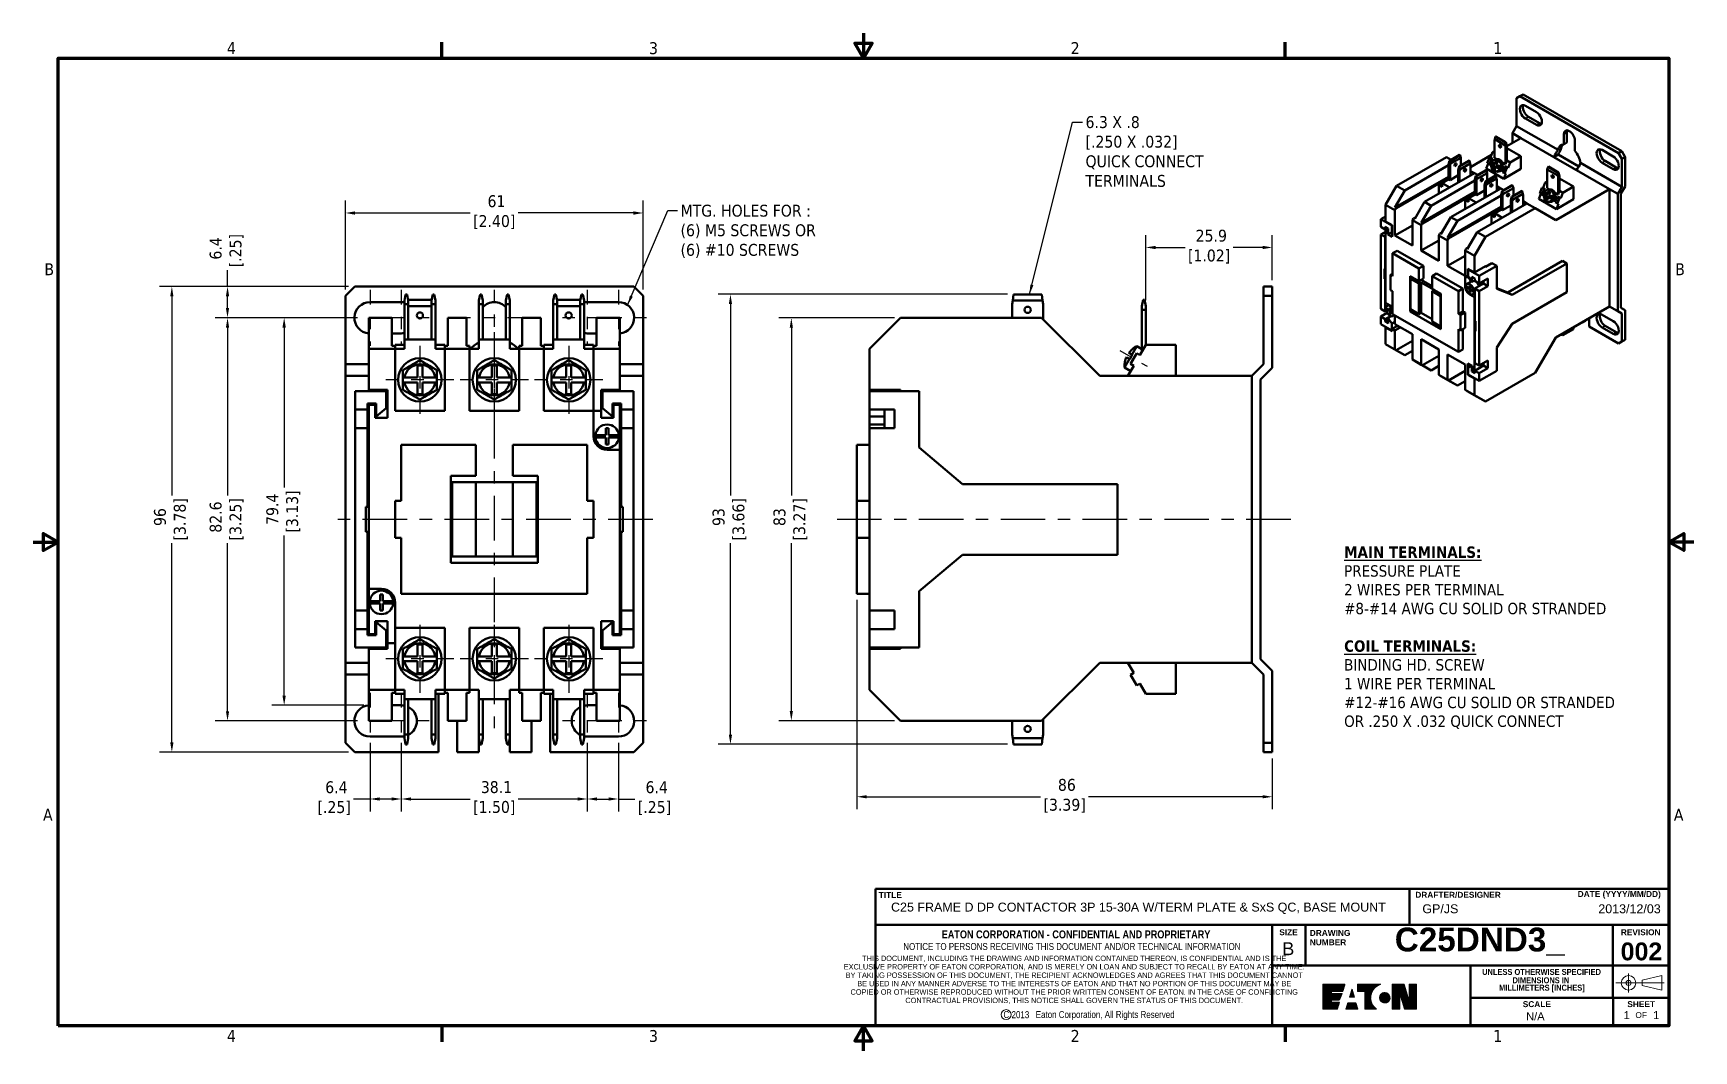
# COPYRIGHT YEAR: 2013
# Model space of a CAD drawing. Header units: inches. Extents: x 0.1 to 13.5, y 0.3 to 8.5.
import ezdxf

# ---------------------------------------------------------------- set-up
doc = ezdxf.new("R2010")
doc.units = ezdxf.units.IN
doc.header["$LTSCALE"] = 0.8
doc.header["$MEASUREMENT"] = 0
doc.linetypes.add('CHAIN', pattern=[0.7087, 0.4724, -0.0591, 0.1181, -0.0591])
for name, color, linetype, lineweight in [('Border (ANSI)', 7, 'Continuous', 70), ('Center Mark (ANSI)', 7, 'Continuous', 25), ('Centerline (ANSI)', 7, 'Continuous', 25), ('Dimension (ANSI)', 7, 'Continuous', 25), ('Symbol (ANSI)', 7, 'Continuous', 25), ('Title (ANSI)', 7, 'Continuous', 50), ('Visible (ANSI)', 7, 'Continuous', 50), ('Visible Narrow (ANSI)', 7, 'Continuous', 35)]:
    doc.layers.add(name, color=color, linetype=linetype, lineweight=lineweight)
doc.layers.add('FORMAT', color=5, linetype='Continuous', lineweight=25, true_color=0x0000ff)
doc.styles.add('Note Text (ANSI)', font='TAHOMA.TTF')
doc.styles.add('Text Style107', font='arialbd.ttf')
doc.styles.add('Text Style109', font='arialbd.ttf')
doc.styles.add('Text Style47', font='ARIALN.TTF')
doc.styles.add('Text Style50', font='arial.ttf')
doc.styles.add('Text Style55', font='arial.ttf')
doc.styles.add('Text Style59', font='arial.ttf')
doc.dimstyles.new('Default (ANSI)', dxfattribs={"dimscale": 0.8, "dimtxt": 0.12, "dimasz": 0.098425, "dimexe": 0.125, "dimexo": 0.0625, "dimgap": 0.031496, "dimtad": 0, "dimtih": 1, "dimtoh": 1, "dimlfac": 25.4, "dimrnd": 1e-08, "dimzin": 12, "dimdsep": 46, "dimtxsty": 'Note Text (ANSI)', "dimcen": 0.09, "dimdle": 0.393701, "dimclrd": 256, "dimclre": 256, "dimclrt": 256, "dimadec": 0, "dimazin": 1, "dimtfac": 1, "dimtofl": 0, "dimtmove": 0, "dimatfit": 3, "dimfxl": 1, "dimtolj": 1, "dimtzin": 4, "dimlwd": -1, "dimlwe": -1, "dimarcsym": 0})
doc.dimstyles.new('Default (ANSI)$7', dxfattribs={"dimscale": 0.8, "dimtxt": 0.12, "dimasz": 0.098425, "dimexe": 0.125, "dimexo": 0.0625, "dimgap": 0.031496, "dimtad": 0, "dimtih": 1, "dimtoh": 1, "dimlfac": 25.4, "dimrnd": 1e-08, "dimzin": 12, "dimdsep": 46, "dimtxsty": 'Note Text (ANSI)', "dimcen": 0.09, "dimdle": 0.393701, "dimclrd": 256, "dimclre": 256, "dimclrt": 256, "dimadec": 0, "dimazin": 1, "dimtfac": 1, "dimtofl": 0, "dimtmove": 0, "dimatfit": 3, "dimfxl": 1, "dimtolj": 1, "dimtzin": 4, "dimlwd": -1, "dimlwe": -1, "dimarcsym": 0})

msp = doc.modelspace()

# ---------------------------------------------------------------- texts
at = {"layer": 'Symbol (ANSI)', "attachment_point": 1, "line_spacing_factor": 0.987884, "style": 'Note Text (ANSI)'}
for s, insert, char_height, width in [('{6.3 X .8\\P[.250 X .032]\\PQUICK CONNECT\\PTERMINALS}', (8.59053, 7.83512), 0.096, 1.0069108), ('{MTG. HOLES FOR :\\P(6) M5 SCREWS OR\\P(6) #10 SCREWS}', (5.32461, 7.1206), 0.096, 1.1473322), ('{\\fTahoma|b1|i0;\\H0.0920;\\LMAIN TERMINALS:\\l\\fTahoma|b0|i0;\\H0.0920;\\L\\P\\l\\fTahoma|b0|i0;\\H0.0920;PRESSURE PLATE\\P2 WIRES PER TERMINAL\\P#8-#14 AWG CU SOLID OR STRANDED\\P\\P\\fTahoma|b1|i0;\\H0.0920;\\LCOIL TERMINALS:\\l\\fTahoma|b0|i0;\\H0.0920;\\PBINDING HD. SCREW\\P1 WIRE PER TERMINAL\\P#12-#16 AWG CU SOLID OR STRANDED \\POR .250 X .032 QUICK CONNECT}', (10.6762, 4.36412), 0.092, 2.3971419)]:
    msp.add_mtext(s, dxfattribs=dict(at, insert=insert, char_height=char_height, width=width))

# ---------------------------------------------------------------- blocks, each defined once
blk = doc.blocks.new('Borders Default Border')
at = {"layer": 'Border (ANSI)'}
for p, q in [((4.25, 10.38), (4.25, 10.54)), ((12.75, 10.38), (12.75, 10.54)), ((4.25, 0.62), (4.25, 0.46)), ((12.75, 0.62), (12.75, 0.46))]:
    blk.add_line(p, q, dxfattribs=at)
at = {"layer": 'Border (ANSI)', "flags": 128}
for points in [[(8.5, 10.63), (8.5, 10.38), (8.413, 10.53), (8.587, 10.53), (8.5, 10.38)], [(0.38, 0.62), (0.38, 10.38), (16.62, 10.38), (16.62, 0.62), (0.38, 0.62)], [(0.13, 5.5), (0.38, 5.5), (0.23, 5.587), (0.23, 5.413), (0.38, 5.5)], [(16.87, 5.5), (16.62, 5.5), (16.77, 5.587), (16.77, 5.413), (16.62, 5.5)], [(8.5, 0.37), (8.5, 0.62), (8.413, 0.47), (8.587, 0.47), (8.5, 0.62)]]:
    blk.add_lwpolyline(points, dxfattribs=at)
at = {"layer": 'Border (ANSI)', "char_height": 0.12, "attachment_point": 7, "style": 'Note Text (ANSI)'}
for s, insert in [('4', (2.083, 10.42)), ('3', (6.338, 10.417)), ('2', (10.589, 10.42)), ('1', (14.848, 10.42)), ('B', (0.243, 8.19)), ('B', (16.683, 8.19)), ('A', (0.229, 2.69)), ('A', (16.669, 2.69)), ('4', (2.083, 0.46)), ('3', (6.338, 0.457)), ('2', (10.589, 0.46)), ('1', (14.848, 0.46))]:
    blk.add_mtext(s, dxfattribs=dict(at, insert=insert))
blk = doc.blocks.new('Title Blocks ICD TITLE BLOCK MM CUSTOMER')
at = {"layer": 'FORMAT', "color": 7, "linetype": 'Continuous', "lineweight": 5}
for p, q in [((10.854, 7.72), (10.854, 7.53)), ((7.995, 7.613), (7.771, 7.613)), ((7.771, 7.613), (7.771, 7.361)), ((7.771, 7.613), (7.771, 7.613)), ((7.771, 7.612), (7.771, 7.613)), ((7.771, 7.612), (7.772, 7.613)), ((7.771, 7.611), (7.772, 7.613)), ((7.771, 7.611), (7.773, 7.613)), ((7.771, 7.61), (7.774, 7.613)), ((7.771, 7.609), (7.774, 7.613)), ((7.771, 7.609), (7.775, 7.613)), ((7.771, 7.608), (7.775, 7.613)), ((7.771, 7.608), (7.776, 7.613)), ((7.771, 7.607), (7.776, 7.613)), ((7.771, 7.607), (7.777, 7.613)), ((7.771, 7.606), (7.778, 7.613)), ((7.771, 7.605), (7.778, 7.613)), ((7.771, 7.605), (7.779, 7.613)), ((7.771, 7.604), (7.779, 7.613)), ((7.771, 7.604), (7.78, 7.613)), ((7.771, 7.603), (7.781, 7.613)), ((7.771, 7.603), (7.781, 7.613)), ((7.771, 7.602), (7.782, 7.613)), ((7.771, 7.601), (7.782, 7.613)), ((7.771, 7.601), (7.783, 7.613)), ((7.771, 7.6), (7.783, 7.613)), ((7.771, 7.6), (7.784, 7.613)), ((7.771, 7.599), (7.785, 7.613)), ((7.771, 7.598), (7.785, 7.613)), ((7.771, 7.598), (7.786, 7.613)), ((7.771, 7.597), (7.786, 7.613)), ((7.771, 7.597), (7.787, 7.613)), ((7.771, 7.596), (7.787, 7.613)), ((7.771, 7.596), (7.788, 7.613)), ((7.771, 7.595), (7.789, 7.613)), ((7.771, 7.594), (7.789, 7.613)), ((7.771, 7.594), (7.79, 7.613)), ((7.771, 7.593), (7.79, 7.613)), ((7.771, 7.593), (7.791, 7.613)), ((7.771, 7.592), (7.791, 7.613)), ((7.771, 7.592), (7.792, 7.613)), ((7.771, 7.591), (7.793, 7.613)), ((7.771, 7.59), (7.793, 7.613)), ((7.771, 7.59), (7.794, 7.613)), ((7.771, 7.589), (7.794, 7.613)), ((7.771, 7.589), (7.795, 7.613)), ((7.771, 7.588), (7.796, 7.613)), ((7.771, 7.588), (7.796, 7.613)), ((7.771, 7.587), (7.797, 7.613)), ((7.771, 7.586), (7.797, 7.613)), ((7.771, 7.586), (7.798, 7.613)), ((7.771, 7.585), (7.798, 7.613)), ((7.771, 7.585), (7.799, 7.613)), ((7.771, 7.584), (7.8, 7.613)), ((7.771, 7.583), (7.8, 7.613)), ((7.771, 7.583), (7.801, 7.613)), ((7.771, 7.582), (7.801, 7.613)), ((7.771, 7.582), (7.802, 7.613)), ((7.771, 7.581), (7.802, 7.613)), ((7.771, 7.581), (7.803, 7.613)), ((7.771, 7.58), (7.804, 7.613)), ((7.771, 7.579), (7.804, 7.613)), ((7.771, 7.579), (7.805, 7.613)), ((7.771, 7.578), (7.805, 7.613)), ((7.771, 7.578), (7.806, 7.613)), ((7.771, 7.577), (7.806, 7.613)), ((7.771, 7.577), (7.807, 7.613)), ((7.771, 7.576), (7.808, 7.613)), ((7.771, 7.575), (7.808, 7.613)), ((7.771, 7.575), (7.809, 7.613)), ((7.771, 7.574), (7.809, 7.613)), ((7.771, 7.574), (7.81, 7.613)), ((7.771, 7.573), (7.811, 7.613)), ((7.771, 7.573), (7.811, 7.613)), ((7.771, 7.572), (7.812, 7.613)), ((7.771, 7.571), (7.812, 7.613)), ((7.771, 7.571), (7.813, 7.613)), ((7.771, 7.57), (7.813, 7.613)), ((7.771, 7.57), (7.814, 7.613)), ((7.771, 7.569), (7.815, 7.613)), ((7.771, 7.568), (7.815, 7.613)), ((7.771, 7.568), (7.816, 7.613)), ((7.771, 7.567), (7.816, 7.613)), ((7.771, 7.567), (7.817, 7.613)), ((7.771, 7.566), (7.817, 7.613)), ((7.771, 7.566), (7.818, 7.613)), ((7.771, 7.565), (7.819, 7.613)), ((7.771, 7.564), (7.819, 7.613)), ((7.771, 7.564), (7.82, 7.613)), ((7.771, 7.563), (7.82, 7.613)), ((7.771, 7.563), (7.821, 7.613)), ((7.771, 7.562), (7.821, 7.613)), ((7.771, 7.562), (7.822, 7.613)), ((7.771, 7.561), (7.823, 7.613)), ((7.771, 7.56), (7.823, 7.613)), ((7.771, 7.56), (7.824, 7.613)), ((7.771, 7.559), (7.824, 7.613)), ((7.771, 7.559), (7.825, 7.613)), ((7.771, 7.558), (7.826, 7.613)), ((7.771, 7.558), (7.826, 7.613)), ((7.771, 7.557), (7.827, 7.613)), ((7.771, 7.556), (7.827, 7.613)), ((7.771, 7.556), (7.828, 7.613)), ((7.771, 7.555), (7.828, 7.613)), ((7.771, 7.555), (7.829, 7.613)), ((7.771, 7.554), (7.83, 7.613)), ((7.771, 7.553), (7.83, 7.613)), ((7.771, 7.553), (7.831, 7.613)), ((7.771, 7.552), (7.831, 7.613)), ((7.771, 7.552), (7.832, 7.613)), ((7.771, 7.551), (7.832, 7.613)), ((7.771, 7.551), (7.833, 7.613)), ((7.771, 7.55), (7.834, 7.613)), ((7.771, 7.549), (7.834, 7.613)), ((7.771, 7.549), (7.835, 7.613)), ((7.771, 7.548), (7.835, 7.613)), ((7.771, 7.548), (7.836, 7.613)), ((7.771, 7.547), (7.836, 7.613)), ((7.771, 7.547), (7.837, 7.613)), ((7.771, 7.546), (7.838, 7.613)), ((7.771, 7.545), (7.838, 7.613)), ((7.771, 7.545), (7.839, 7.613)), ((7.771, 7.544), (7.839, 7.613)), ((7.771, 7.544), (7.84, 7.613)), ((7.771, 7.543), (7.841, 7.613)), ((7.771, 7.543), (7.841, 7.613)), ((7.771, 7.542), (7.842, 7.613)), ((7.771, 7.541), (7.842, 7.613)), ((7.771, 7.541), (7.843, 7.613)), ((7.771, 7.54), (7.843, 7.613)), ((7.771, 7.54), (7.844, 7.613)), ((7.771, 7.539), (7.845, 7.613)), ((7.771, 7.538), (7.845, 7.613)), ((7.771, 7.538), (7.846, 7.613)), ((7.771, 7.537), (7.846, 7.613)), ((7.771, 7.537), (7.847, 7.613)), ((7.771, 7.536), (7.847, 7.613)), ((7.771, 7.536), (7.848, 7.613)), ((7.771, 7.535), (7.849, 7.613)), ((7.771, 7.534), (7.849, 7.613)), ((7.771, 7.534), (7.85, 7.613)), ((7.771, 7.533), (7.85, 7.613)), ((7.771, 7.533), (7.851, 7.613)), ((7.771, 7.532), (7.851, 7.613)), ((7.771, 7.532), (7.852, 7.613)), ((7.771, 7.531), (7.853, 7.613)), ((7.771, 7.53), (7.853, 7.613)), ((7.771, 7.53), (7.854, 7.613)), ((7.771, 7.529), (7.854, 7.613)), ((7.771, 7.529), (7.855, 7.613)), ((7.771, 7.528), (7.856, 7.613)), ((7.771, 7.528), (7.856, 7.613)), ((7.771, 7.527), (7.857, 7.613)), ((7.771, 7.526), (7.857, 7.613)), ((7.771, 7.526), (7.858, 7.613)), ((7.771, 7.525), (7.858, 7.613)), ((7.771, 7.525), (7.859, 7.613)), ((7.771, 7.524), (7.86, 7.613)), ((7.771, 7.523), (7.86, 7.613)), ((7.771, 7.523), (7.861, 7.613)), ((7.771, 7.522), (7.861, 7.613)), ((7.771, 7.522), (7.862, 7.613)), ((7.771, 7.521), (7.862, 7.613)), ((7.771, 7.521), (7.863, 7.613)), ((7.771, 7.52), (7.864, 7.613)), ((7.771, 7.519), (7.864, 7.613)), ((7.771, 7.519), (7.865, 7.613)), ((7.771, 7.518), (7.865, 7.613)), ((7.771, 7.518), (7.866, 7.613)), ((7.771, 7.517), (7.866, 7.613)), ((7.771, 7.517), (7.867, 7.613)), ((7.771, 7.516), (7.868, 7.613)), ((7.771, 7.515), (7.868, 7.613)), ((7.771, 7.515), (7.869, 7.613)), ((7.771, 7.514), (7.869, 7.613)), ((7.771, 7.514), (7.87, 7.613)), ((7.771, 7.513), (7.871, 7.613)), ((7.771, 7.513), (7.871, 7.613)), ((7.771, 7.512), (7.872, 7.613)), ((7.771, 7.511), (7.872, 7.613)), ((7.771, 7.511), (7.873, 7.613)), ((7.771, 7.51), (7.873, 7.613)), ((7.771, 7.51), (7.874, 7.613)), ((7.771, 7.509), (7.875, 7.613)), ((7.771, 7.508), (7.875, 7.613)), ((7.771, 7.508), (7.876, 7.613)), ((7.771, 7.507), (7.876, 7.613)), ((7.771, 7.507), (7.877, 7.613)), ((7.771, 7.506), (7.877, 7.613)), ((7.771, 7.506), (7.878, 7.613)), ((7.771, 7.505), (7.879, 7.613)), ((7.771, 7.504), (7.879, 7.613)), ((7.771, 7.504), (7.88, 7.613)), ((7.771, 7.503), (7.88, 7.613)), ((7.771, 7.503), (7.881, 7.613)), ((7.771, 7.502), (7.881, 7.613)), ((7.771, 7.502), (7.882, 7.613)), ((7.771, 7.501), (7.883, 7.613)), ((7.771, 7.5), (7.883, 7.613)), ((7.771, 7.5), (7.884, 7.613)), ((7.771, 7.499), (7.884, 7.613)), ((7.771, 7.499), (7.885, 7.613)), ((7.771, 7.498), (7.885, 7.613)), ((7.771, 7.498), (7.886, 7.613)), ((7.771, 7.497), (7.887, 7.613)), ((7.771, 7.496), (7.887, 7.613)), ((7.771, 7.496), (7.888, 7.613)), ((7.771, 7.495), (7.888, 7.613)), ((7.771, 7.495), (7.889, 7.613)), ((7.771, 7.494), (7.89, 7.613)), ((7.771, 7.494), (7.89, 7.613)), ((7.771, 7.493), (7.891, 7.613)), ((7.771, 7.492), (7.891, 7.613)), ((7.771, 7.492), (7.892, 7.613)), ((7.771, 7.491), (7.892, 7.613)), ((7.771, 7.491), (7.893, 7.613)), ((7.771, 7.49), (7.894, 7.613)), ((7.771, 7.489), (7.894, 7.613)), ((7.771, 7.489), (7.895, 7.613)), ((7.771, 7.488), (7.895, 7.613)), ((7.771, 7.488), (7.896, 7.613)), ((7.771, 7.487), (7.896, 7.613)), ((7.771, 7.487), (7.897, 7.613)), ((7.771, 7.486), (7.898, 7.613)), ((7.771, 7.485), (7.898, 7.613)), ((7.771, 7.485), (7.899, 7.613)), ((7.771, 7.484), (7.899, 7.613)), ((7.771, 7.484), (7.9, 7.613)), ((7.771, 7.483), (7.9, 7.613)), ((7.771, 7.483), (7.901, 7.613)), ((7.771, 7.482), (7.902, 7.613)), ((7.771, 7.481), (7.902, 7.613)), ((7.771, 7.481), (7.903, 7.613)), ((7.771, 7.48), (7.903, 7.613)), ((7.771, 7.48), (7.904, 7.613)), ((7.771, 7.479), (7.905, 7.613)), ((7.771, 7.479), (7.905, 7.613)), ((7.771, 7.478), (7.906, 7.613)), ((7.771, 7.477), (7.906, 7.613)), ((7.771, 7.477), (7.907, 7.613)), ((7.771, 7.476), (7.907, 7.613)), ((7.771, 7.476), (7.908, 7.613)), ((7.771, 7.475), (7.909, 7.613)), ((7.771, 7.474), (7.909, 7.613)), ((7.771, 7.474), (7.91, 7.613)), ((7.771, 7.473), (7.91, 7.613)), ((7.771, 7.473), (7.911, 7.613)), ((7.771, 7.472), (7.911, 7.613)), ((7.771, 7.472), (7.912, 7.613)), ((7.771, 7.471), (7.913, 7.613)), ((7.771, 7.47), (7.913, 7.613)), ((7.771, 7.47), (7.914, 7.613)), ((7.771, 7.469), (7.914, 7.613)), ((7.771, 7.469), (7.915, 7.613)), ((7.771, 7.468), (7.915, 7.613)), ((7.771, 7.468), (7.916, 7.613)), ((7.771, 7.467), (7.917, 7.613)), ((7.771, 7.466), (7.917, 7.613)), ((7.771, 7.466), (7.918, 7.613)), ((7.771, 7.465), (7.918, 7.613)), ((7.771, 7.465), (7.919, 7.613)), ((7.771, 7.464), (7.92, 7.613)), ((7.771, 7.464), (7.92, 7.613)), ((7.771, 7.463), (7.921, 7.613)), ((7.771, 7.462), (7.921, 7.613)), ((7.771, 7.462), (7.922, 7.613)), ((7.771, 7.461), (7.922, 7.613)), ((7.771, 7.461), (7.923, 7.613)), ((7.771, 7.46), (7.924, 7.613)), ((7.771, 7.459), (7.924, 7.613)), ((7.771, 7.459), (7.925, 7.613)), ((7.771, 7.458), (7.925, 7.613)), ((7.771, 7.458), (7.926, 7.613)), ((7.771, 7.457), (7.926, 7.613)), ((7.771, 7.457), (7.927, 7.613)), ((7.771, 7.456), (7.928, 7.613)), ((7.771, 7.455), (7.928, 7.613)), ((7.771, 7.455), (7.929, 7.613)), ((7.771, 7.454), (7.929, 7.613)), ((7.771, 7.454), (7.93, 7.613)), ((7.771, 7.453), (7.93, 7.613)), ((7.771, 7.453), (7.931, 7.613)), ((7.771, 7.452), (7.858, 7.54)), ((7.771, 7.451), (7.858, 7.539)), ((7.771, 7.451), (7.858, 7.538)), ((7.771, 7.45), (7.858, 7.538)), ((7.771, 7.45), (7.858, 7.537)), ((7.771, 7.449), (7.858, 7.537)), ((7.771, 7.449), (7.858, 7.536)), ((7.771, 7.448), (7.858, 7.536)), ((7.771, 7.447), (7.858, 7.535)), ((7.771, 7.447), (7.858, 7.534)), ((7.771, 7.446), (7.858, 7.534)), ((7.771, 7.446), (7.858, 7.533)), ((7.858, 7.54), (7.972, 7.54)), ((7.858, 7.521), (7.858, 7.54)), ((7.859, 7.54), (7.932, 7.613)), ((7.859, 7.54), (7.932, 7.613)), ((7.86, 7.54), (7.933, 7.613)), ((7.86, 7.54), (7.933, 7.613)), ((7.861, 7.54), (7.934, 7.613)), ((7.862, 7.54), (7.935, 7.613)), ((7.862, 7.54), (7.935, 7.613)), ((7.863, 7.54), (7.936, 7.613)), ((7.863, 7.54), (7.936, 7.613)), ((7.864, 7.54), (7.937, 7.613)), ((7.865, 7.54), (7.937, 7.613)), ((7.865, 7.54), (7.938, 7.613)), ((7.866, 7.54), (7.939, 7.613)), ((7.866, 7.54), (7.939, 7.613)), ((7.867, 7.54), (7.94, 7.613)), ((7.867, 7.54), (7.94, 7.613)), ((7.868, 7.54), (7.941, 7.613)), ((7.869, 7.54), (7.941, 7.613)), ((7.869, 7.54), (7.942, 7.613)), ((7.87, 7.54), (7.943, 7.613)), ((7.87, 7.54), (7.943, 7.613)), ((7.871, 7.54), (7.944, 7.613)), ((7.871, 7.54), (7.944, 7.613)), ((7.872, 7.54), (7.945, 7.613)), ((7.873, 7.54), (7.945, 7.613)), ((7.873, 7.54), (7.946, 7.613)), ((7.874, 7.54), (7.947, 7.613)), ((7.874, 7.54), (7.947, 7.613)), ((7.875, 7.54), (7.948, 7.613)), ((7.875, 7.54), (7.948, 7.613)), ((7.876, 7.54), (7.949, 7.613)), ((7.877, 7.54), (7.95, 7.613)), ((7.877, 7.54), (7.95, 7.613)), ((7.878, 7.54), (7.951, 7.613)), ((7.878, 7.54), (7.951, 7.613)), ((7.879, 7.54), (7.952, 7.613)), ((7.879, 7.54), (7.952, 7.613)), ((7.88, 7.54), (7.953, 7.613)), ((7.881, 7.54), (7.954, 7.613)), ((7.881, 7.54), (7.954, 7.613)), ((7.882, 7.54), (7.955, 7.613)), ((7.882, 7.54), (7.955, 7.613)), ((7.883, 7.54), (7.956, 7.613)), ((7.884, 7.54), (7.956, 7.613)), ((7.884, 7.54), (7.957, 7.613)), ((7.885, 7.54), (7.958, 7.613)), ((7.885, 7.54), (7.958, 7.613)), ((7.886, 7.54), (7.959, 7.613)), ((7.886, 7.54), (7.959, 7.613)), ((7.887, 7.54), (7.96, 7.613)), ((7.888, 7.54), (7.96, 7.613)), ((7.888, 7.54), (7.961, 7.613)), ((7.889, 7.54), (7.962, 7.613)), ((7.889, 7.54), (7.962, 7.613)), ((7.89, 7.54), (7.963, 7.613)), ((7.89, 7.54), (7.963, 7.613)), ((7.891, 7.54), (7.964, 7.613)), ((7.892, 7.54), (7.965, 7.613)), ((7.892, 7.54), (7.965, 7.613)), ((7.893, 7.54), (7.966, 7.613)), ((7.893, 7.54), (7.966, 7.613)), ((7.894, 7.54), (7.967, 7.613)), ((7.894, 7.54), (7.967, 7.613)), ((7.895, 7.54), (7.968, 7.613)), ((7.896, 7.54), (7.969, 7.613)), ((7.896, 7.54), (7.969, 7.613)), ((7.897, 7.54), (7.97, 7.613)), ((7.897, 7.54), (7.97, 7.613)), ((7.898, 7.54), (7.971, 7.613)), ((7.899, 7.54), (7.971, 7.613)), ((7.899, 7.54), (7.972, 7.613)), ((7.9, 7.54), (7.973, 7.613)), ((7.9, 7.54), (7.973, 7.613)), ((7.901, 7.54), (7.974, 7.613)), ((7.901, 7.54), (7.974, 7.613)), ((7.902, 7.54), (7.975, 7.613)), ((7.903, 7.54), (7.975, 7.613)), ((7.903, 7.54), (7.976, 7.613)), ((7.904, 7.54), (7.977, 7.613)), ((7.904, 7.54), (7.977, 7.613)), ((7.905, 7.54), (7.978, 7.613)), ((7.905, 7.54), (7.978, 7.613)), ((7.906, 7.54), (7.979, 7.613)), ((7.907, 7.54), (7.98, 7.613)), ((7.907, 7.54), (7.98, 7.613)), ((7.908, 7.54), (7.981, 7.613)), ((7.908, 7.54), (7.981, 7.613)), ((7.909, 7.54), (7.982, 7.613)), ((7.909, 7.54), (7.982, 7.613)), ((7.91, 7.54), (7.983, 7.613)), ((7.911, 7.54), (7.984, 7.613)), ((7.911, 7.54), (7.984, 7.613)), ((7.912, 7.54), (7.985, 7.613)), ((7.912, 7.54), (7.985, 7.613)), ((7.913, 7.54), (7.986, 7.613)), ((7.914, 7.54), (7.986, 7.613)), ((7.914, 7.54), (7.987, 7.613)), ((7.915, 7.54), (7.988, 7.613)), ((7.915, 7.54), (7.988, 7.613)), ((7.916, 7.54), (7.989, 7.613)), ((7.916, 7.54), (7.989, 7.613)), ((7.917, 7.54), (7.99, 7.613)), ((7.918, 7.54), (7.99, 7.613)), ((7.918, 7.54), (7.991, 7.613)), ((7.919, 7.54), (7.992, 7.613)), ((7.919, 7.54), (7.992, 7.613)), ((7.92, 7.54), (7.993, 7.613)), ((7.92, 7.54), (7.993, 7.613)), ((7.921, 7.54), (7.994, 7.613)), ((7.922, 7.54), (7.995, 7.613)), ((7.922, 7.54), (7.994, 7.612)), ((7.923, 7.54), (7.994, 7.611)), ((7.923, 7.54), (7.994, 7.611)), ((7.924, 7.54), (7.994, 7.61)), ((7.924, 7.54), (7.993, 7.609)), ((7.925, 7.54), (7.993, 7.608)), ((7.926, 7.54), (7.993, 7.607)), ((7.926, 7.54), (7.993, 7.606)), ((7.927, 7.54), (7.992, 7.606)), ((7.927, 7.54), (7.992, 7.605)), ((7.928, 7.54), (7.992, 7.604)), ((7.929, 7.54), (7.992, 7.603)), ((7.929, 7.54), (7.991, 7.602)), ((7.93, 7.54), (7.991, 7.601)), ((7.93, 7.54), (7.991, 7.601)), ((7.931, 7.54), (7.991, 7.6)), ((7.931, 7.54), (7.99, 7.599)), ((7.932, 7.54), (7.99, 7.598)), ((7.933, 7.54), (7.99, 7.597)), ((7.933, 7.54), (7.99, 7.596)), ((7.934, 7.54), (7.989, 7.596)), ((7.934, 7.54), (7.989, 7.595)), ((7.935, 7.54), (7.989, 7.594)), ((7.935, 7.54), (7.989, 7.593)), ((7.936, 7.54), (7.988, 7.592)), ((7.937, 7.54), (7.988, 7.591)), ((7.937, 7.54), (7.988, 7.591)), ((7.938, 7.54), (7.988, 7.59)), ((7.938, 7.54), (7.987, 7.589)), ((7.939, 7.54), (7.987, 7.588)), ((7.939, 7.54), (7.987, 7.587)), ((7.94, 7.54), (7.987, 7.586)), ((7.941, 7.54), (7.986, 7.586)), ((7.941, 7.54), (7.986, 7.585)), ((7.942, 7.54), (7.986, 7.584)), ((7.942, 7.54), (7.986, 7.583)), ((7.943, 7.54), (7.985, 7.582)), ((7.944, 7.54), (7.985, 7.582)), ((7.944, 7.54), (7.985, 7.581)), ((7.945, 7.54), (7.985, 7.58)), ((7.945, 7.54), (7.984, 7.579)), ((7.946, 7.54), (7.984, 7.578)), ((7.946, 7.54), (7.984, 7.577)), ((7.947, 7.54), (7.984, 7.577)), ((7.948, 7.54), (7.983, 7.576)), ((7.948, 7.54), (7.983, 7.575)), ((7.949, 7.54), (7.983, 7.574)), ((7.949, 7.54), (7.983, 7.573)), ((7.95, 7.54), (7.982, 7.572)), ((7.95, 7.54), (7.982, 7.572)), ((7.951, 7.54), (7.982, 7.571)), ((7.952, 7.54), (7.982, 7.57)), ((7.952, 7.54), (7.981, 7.569)), ((7.953, 7.54), (7.981, 7.568)), ((7.953, 7.54), (7.981, 7.567)), ((7.954, 7.54), (7.98, 7.567)), ((7.954, 7.54), (7.98, 7.566)), ((7.955, 7.54), (7.98, 7.565)), ((7.956, 7.54), (7.98, 7.564)), ((7.956, 7.54), (7.979, 7.563)), ((7.957, 7.54), (7.979, 7.562)), ((7.957, 7.54), (7.979, 7.562)), ((7.958, 7.54), (7.979, 7.561)), ((7.959, 7.54), (7.978, 7.56)), ((7.959, 7.54), (7.978, 7.559)), ((7.96, 7.54), (7.978, 7.558)), ((7.96, 7.54), (7.978, 7.557)), ((7.961, 7.54), (7.977, 7.557)), ((7.961, 7.54), (7.977, 7.556)), ((7.962, 7.54), (7.977, 7.555)), ((7.963, 7.54), (7.977, 7.554)), ((7.963, 7.54), (7.976, 7.553)), ((7.964, 7.54), (7.976, 7.552)), ((7.964, 7.54), (7.976, 7.552)), ((7.965, 7.54), (7.976, 7.551)), ((7.965, 7.54), (7.975, 7.55)), ((7.966, 7.54), (7.975, 7.549)), ((7.967, 7.54), (7.975, 7.548)), ((7.967, 7.54), (7.975, 7.547)), ((7.968, 7.54), (7.974, 7.547)), ((7.968, 7.54), (7.974, 7.546)), ((7.969, 7.54), (7.974, 7.545)), ((7.969, 7.54), (7.974, 7.544)), ((7.97, 7.54), (7.973, 7.543)), ((7.971, 7.54), (7.973, 7.543)), ((7.971, 7.54), (7.973, 7.542)), ((7.972, 7.54), (7.995, 7.613)), ((7.972, 7.54), (7.973, 7.541)), ((7.972, 7.54), (7.972, 7.54)), ((8.042, 7.484), (8.067, 7.564)), ((8.049, 7.507), (8.076, 7.534)), ((8.049, 7.506), (8.076, 7.533)), ((8.05, 7.511), (8.075, 7.535)), ((8.05, 7.51), (8.075, 7.535)), ((8.05, 7.509), (8.075, 7.534)), ((8.05, 7.508), (8.075, 7.534)), ((8.051, 7.514), (8.074, 7.537)), ((8.051, 7.513), (8.075, 7.537)), ((8.051, 7.512), (8.075, 7.536)), ((8.051, 7.511), (8.075, 7.536)), ((8.052, 7.517), (8.074, 7.539)), ((8.052, 7.516), (8.074, 7.538)), ((8.052, 7.516), (8.074, 7.538)), ((8.052, 7.515), (8.074, 7.538)), ((8.053, 7.521), (8.073, 7.541)), ((8.053, 7.52), (8.074, 7.54)), ((8.053, 7.519), (8.074, 7.54)), ((8.053, 7.518), (8.074, 7.539)), ((8.054, 7.524), (8.073, 7.542)), ((8.054, 7.523), (8.073, 7.542)), ((8.054, 7.522), (8.073, 7.542)), ((8.054, 7.521), (8.073, 7.541)), ((8.055, 7.527), (8.072, 7.544)), ((8.055, 7.526), (8.073, 7.544)), ((8.055, 7.526), (8.073, 7.543)), ((8.055, 7.525), (8.073, 7.543)), ((8.056, 7.53), (8.072, 7.546)), ((8.056, 7.53), (8.072, 7.546)), ((8.056, 7.529), (8.072, 7.545)), ((8.056, 7.528), (8.072, 7.545)), ((8.057, 7.534), (8.071, 7.548)), ((8.057, 7.533), (8.071, 7.547)), ((8.057, 7.532), (8.072, 7.547)), ((8.057, 7.531), (8.072, 7.547)), ((8.058, 7.537), (8.071, 7.55)), ((8.058, 7.536), (8.071, 7.549)), ((8.058, 7.535), (8.071, 7.549)), ((8.058, 7.535), (8.071, 7.548)), ((8.059, 7.54), (8.07, 7.551)), ((8.059, 7.54), (8.07, 7.551)), ((8.059, 7.539), (8.071, 7.551)), ((8.059, 7.538), (8.071, 7.55)), ((8.06, 7.544), (8.07, 7.553)), ((8.06, 7.543), (8.07, 7.553)), ((8.06, 7.542), (8.07, 7.552)), ((8.06, 7.541), (8.07, 7.552)), ((8.061, 7.547), (8.069, 7.555)), ((8.061, 7.546), (8.069, 7.555)), ((8.061, 7.545), (8.07, 7.554)), ((8.061, 7.545), (8.07, 7.554)), ((8.062, 7.55), (8.069, 7.557)), ((8.062, 7.549), (8.069, 7.556)), ((8.062, 7.549), (8.069, 7.556)), ((8.062, 7.548), (8.069, 7.555)), ((8.063, 7.554), (8.068, 7.559)), ((8.063, 7.553), (8.068, 7.558)), ((8.063, 7.552), (8.069, 7.558)), ((8.063, 7.551), (8.069, 7.557)), ((8.064, 7.557), (8.068, 7.56)), ((8.064, 7.556), (8.068, 7.56)), ((8.064, 7.555), (8.068, 7.559)), ((8.064, 7.554), (8.068, 7.559)), ((8.065, 7.56), (8.067, 7.562)), ((8.065, 7.559), (8.067, 7.562)), ((8.065, 7.559), (8.067, 7.561)), ((8.065, 7.558), (8.068, 7.561)), ((8.066, 7.564), (8.067, 7.564)), ((8.066, 7.563), (8.067, 7.564)), ((8.066, 7.562), (8.067, 7.563)), ((8.066, 7.561), (8.067, 7.563)), ((8.067, 7.564), (8.09, 7.484)), ((8.067, 7.564), (8.067, 7.564)), ((8.355, 7.613), (8.122, 7.613)), ((8.122, 7.613), (8.122, 7.54)), ((8.122, 7.613), (8.123, 7.613)), ((8.122, 7.612), (8.123, 7.613)), ((8.122, 7.612), (8.124, 7.613)), ((8.122, 7.611), (8.124, 7.613)), ((8.122, 7.61), (8.125, 7.613)), ((8.122, 7.61), (8.125, 7.613)), ((8.122, 7.609), (8.126, 7.613)), ((8.122, 7.609), (8.127, 7.613)), ((8.122, 7.608), (8.127, 7.613)), ((8.122, 7.608), (8.128, 7.613)), ((8.122, 7.607), (8.128, 7.613)), ((8.122, 7.606), (8.129, 7.613)), ((8.122, 7.606), (8.129, 7.613)), ((8.122, 7.605), (8.13, 7.613)), ((8.122, 7.605), (8.131, 7.613)), ((8.122, 7.604), (8.131, 7.613)), ((8.122, 7.603), (8.132, 7.613)), ((8.122, 7.603), (8.132, 7.613)), ((8.122, 7.602), (8.133, 7.613)), ((8.122, 7.602), (8.134, 7.613)), ((8.122, 7.601), (8.134, 7.613)), ((8.122, 7.601), (8.135, 7.613)), ((8.122, 7.6), (8.135, 7.613)), ((8.122, 7.599), (8.136, 7.613)), ((8.122, 7.599), (8.136, 7.613)), ((8.122, 7.598), (8.137, 7.613)), ((8.122, 7.598), (8.138, 7.613)), ((8.122, 7.597), (8.138, 7.613)), ((8.122, 7.597), (8.139, 7.613)), ((8.122, 7.596), (8.139, 7.613)), ((8.122, 7.595), (8.14, 7.613)), ((8.122, 7.595), (8.14, 7.613)), ((8.122, 7.594), (8.141, 7.613)), ((8.122, 7.594), (8.142, 7.613)), ((8.122, 7.593), (8.142, 7.613)), ((8.122, 7.593), (8.143, 7.613)), ((8.122, 7.592), (8.143, 7.613)), ((8.122, 7.591), (8.144, 7.613)), ((8.122, 7.591), (8.144, 7.613)), ((8.122, 7.59), (8.145, 7.613)), ((8.122, 7.59), (8.146, 7.613)), ((8.122, 7.589), (8.146, 7.613)), ((8.122, 7.588), (8.147, 7.613)), ((8.122, 7.588), (8.147, 7.613)), ((8.122, 7.587), (8.148, 7.613)), ((8.122, 7.587), (8.149, 7.613)), ((8.122, 7.586), (8.149, 7.613)), ((8.122, 7.586), (8.15, 7.613)), ((8.122, 7.585), (8.15, 7.613)), ((8.122, 7.584), (8.151, 7.613)), ((8.122, 7.584), (8.151, 7.613)), ((8.122, 7.583), (8.152, 7.613)), ((8.122, 7.583), (8.153, 7.613)), ((8.122, 7.582), (8.153, 7.613)), ((8.122, 7.582), (8.154, 7.613)), ((8.122, 7.581), (8.154, 7.613)), ((8.122, 7.58), (8.155, 7.613)), ((8.122, 7.58), (8.155, 7.613)), ((8.122, 7.579), (8.156, 7.613)), ((8.122, 7.579), (8.157, 7.613)), ((8.122, 7.578), (8.157, 7.613)), ((8.122, 7.578), (8.158, 7.613)), ((8.122, 7.577), (8.158, 7.613)), ((8.122, 7.576), (8.159, 7.613)), ((8.122, 7.576), (8.159, 7.613)), ((8.122, 7.575), (8.16, 7.613)), ((8.122, 7.575), (8.161, 7.613)), ((8.122, 7.574), (8.161, 7.613)), ((8.122, 7.573), (8.162, 7.613)), ((8.122, 7.573), (8.162, 7.613)), ((8.122, 7.572), (8.163, 7.613)), ((8.122, 7.572), (8.164, 7.613)), ((8.122, 7.571), (8.164, 7.613)), ((8.122, 7.571), (8.165, 7.613)), ((8.122, 7.57), (8.165, 7.613)), ((8.122, 7.569), (8.166, 7.613)), ((8.122, 7.569), (8.166, 7.613)), ((8.122, 7.568), (8.167, 7.613)), ((8.122, 7.568), (8.168, 7.613)), ((8.122, 7.567), (8.168, 7.613)), ((8.122, 7.567), (8.169, 7.613)), ((8.122, 7.566), (8.169, 7.613)), ((8.122, 7.565), (8.17, 7.613)), ((8.122, 7.565), (8.17, 7.613)), ((8.122, 7.564), (8.171, 7.613)), ((8.122, 7.564), (8.172, 7.613)), ((8.122, 7.563), (8.172, 7.613)), ((8.122, 7.563), (8.173, 7.613)), ((8.122, 7.562), (8.173, 7.613)), ((8.122, 7.561), (8.174, 7.613)), ((8.122, 7.561), (8.174, 7.613)), ((8.122, 7.56), (8.175, 7.613)), ((8.122, 7.56), (8.176, 7.613)), ((8.122, 7.559), (8.176, 7.613)), ((8.122, 7.558), (8.177, 7.613)), ((8.122, 7.558), (8.177, 7.613)), ((8.122, 7.557), (8.178, 7.613)), ((8.122, 7.557), (8.179, 7.613)), ((8.122, 7.556), (8.179, 7.613)), ((8.122, 7.556), (8.18, 7.613)), ((8.122, 7.555), (8.18, 7.613)), ((8.122, 7.554), (8.181, 7.613)), ((8.122, 7.554), (8.181, 7.613)), ((8.122, 7.553), (8.182, 7.613)), ((8.122, 7.553), (8.183, 7.613)), ((8.122, 7.552), (8.183, 7.613)), ((8.122, 7.552), (8.184, 7.613)), ((8.122, 7.551), (8.184, 7.613)), ((8.122, 7.55), (8.185, 7.613)), ((8.122, 7.55), (8.185, 7.613)), ((8.122, 7.549), (8.186, 7.613)), ((8.122, 7.549), (8.187, 7.613)), ((8.122, 7.548), (8.187, 7.613)), ((8.122, 7.548), (8.188, 7.613)), ((8.122, 7.547), (8.188, 7.613)), ((8.122, 7.546), (8.189, 7.613)), ((8.122, 7.546), (8.189, 7.613)), ((8.122, 7.545), (8.19, 7.613)), ((8.122, 7.545), (8.191, 7.613)), ((8.122, 7.544), (8.191, 7.613)), ((8.122, 7.543), (8.192, 7.613)), ((8.122, 7.543), (8.192, 7.613)), ((8.122, 7.542), (8.193, 7.613)), ((8.122, 7.542), (8.194, 7.613)), ((8.122, 7.541), (8.194, 7.613)), ((8.122, 7.541), (8.195, 7.613)), ((8.122, 7.54), (8.195, 7.613)), ((8.122, 7.54), (8.196, 7.54)), ((8.123, 7.54), (8.196, 7.613)), ((8.123, 7.54), (8.196, 7.613)), ((8.124, 7.54), (8.197, 7.613)), ((8.125, 7.54), (8.198, 7.613)), ((8.125, 7.54), (8.198, 7.613)), ((8.126, 7.54), (8.199, 7.613)), ((8.126, 7.54), (8.199, 7.613)), ((8.127, 7.54), (8.2, 7.613)), ((8.128, 7.54), (8.2, 7.613)), ((8.128, 7.54), (8.201, 7.613)), ((8.129, 7.54), (8.202, 7.613)), ((8.129, 7.54), (8.202, 7.613)), ((8.13, 7.54), (8.203, 7.613)), ((8.13, 7.54), (8.203, 7.613)), ((8.131, 7.54), (8.204, 7.613)), ((8.132, 7.54), (8.204, 7.613)), ((8.132, 7.54), (8.205, 7.613)), ((8.133, 7.54), (8.206, 7.613)), ((8.133, 7.54), (8.206, 7.613)), ((8.134, 7.54), (8.207, 7.613)), ((8.134, 7.54), (8.207, 7.613)), ((8.135, 7.54), (8.208, 7.613)), ((8.136, 7.54), (8.209, 7.613)), ((8.136, 7.54), (8.209, 7.613)), ((8.137, 7.54), (8.21, 7.613)), ((8.137, 7.54), (8.21, 7.613)), ((8.138, 7.54), (8.211, 7.613)), ((8.138, 7.54), (8.211, 7.613)), ((8.139, 7.54), (8.212, 7.613)), ((8.14, 7.54), (8.213, 7.613)), ((8.14, 7.54), (8.213, 7.613)), ((8.141, 7.54), (8.214, 7.613)), ((8.141, 7.54), (8.214, 7.613)), ((8.142, 7.54), (8.215, 7.613)), ((8.143, 7.54), (8.215, 7.613)), ((8.143, 7.54), (8.216, 7.613)), ((8.144, 7.54), (8.217, 7.613)), ((8.144, 7.54), (8.217, 7.613)), ((8.145, 7.54), (8.218, 7.613)), ((8.145, 7.54), (8.218, 7.613)), ((8.146, 7.54), (8.219, 7.613)), ((8.147, 7.54), (8.219, 7.613)), ((8.147, 7.54), (8.22, 7.613)), ((8.148, 7.54), (8.221, 7.613)), ((8.148, 7.54), (8.221, 7.613)), ((8.149, 7.54), (8.222, 7.613)), ((8.149, 7.54), (8.222, 7.613)), ((8.15, 7.54), (8.223, 7.613)), ((8.151, 7.54), (8.224, 7.613)), ((8.151, 7.54), (8.224, 7.613)), ((8.152, 7.54), (8.225, 7.613)), ((8.152, 7.54), (8.225, 7.613)), ((8.153, 7.54), (8.226, 7.613)), ((8.153, 7.54), (8.226, 7.613)), ((8.154, 7.54), (8.227, 7.613)), ((8.155, 7.54), (8.228, 7.613)), ((8.155, 7.54), (8.228, 7.613)), ((8.156, 7.54), (8.229, 7.613)), ((8.156, 7.54), (8.229, 7.613)), ((8.157, 7.54), (8.23, 7.613)), ((8.158, 7.54), (8.23, 7.613)), ((8.158, 7.54), (8.231, 7.613)), ((8.159, 7.54), (8.232, 7.613)), ((8.159, 7.54), (8.232, 7.613)), ((8.16, 7.54), (8.233, 7.613)), ((8.16, 7.54), (8.233, 7.613)), ((8.161, 7.54), (8.234, 7.613)), ((8.162, 7.54), (8.234, 7.613)), ((8.162, 7.54), (8.235, 7.613)), ((8.163, 7.54), (8.236, 7.613)), ((8.163, 7.54), (8.236, 7.613)), ((8.164, 7.54), (8.237, 7.613)), ((8.164, 7.54), (8.237, 7.613)), ((8.165, 7.54), (8.238, 7.613)), ((8.166, 7.54), (8.239, 7.613)), ((8.166, 7.54), (8.239, 7.613)), ((8.167, 7.54), (8.24, 7.613)), ((8.167, 7.54), (8.24, 7.613)), ((8.168, 7.54), (8.241, 7.613)), ((8.168, 7.54), (8.241, 7.613)), ((8.169, 7.54), (8.242, 7.613)), ((8.17, 7.54), (8.243, 7.613)), ((8.17, 7.54), (8.243, 7.613)), ((8.171, 7.54), (8.244, 7.613)), ((8.171, 7.54), (8.244, 7.613)), ((8.172, 7.54), (8.245, 7.613)), ((8.173, 7.54), (8.245, 7.613)), ((8.173, 7.54), (8.246, 7.613)), ((8.174, 7.54), (8.247, 7.613)), ((8.174, 7.54), (8.247, 7.613)), ((8.175, 7.54), (8.248, 7.613)), ((8.175, 7.54), (8.248, 7.613)), ((8.176, 7.54), (8.249, 7.613)), ((8.177, 7.54), (8.249, 7.613)), ((8.177, 7.54), (8.25, 7.613)), ((8.178, 7.54), (8.251, 7.613)), ((8.178, 7.54), (8.251, 7.613)), ((8.179, 7.54), (8.252, 7.613)), ((8.179, 7.54), (8.252, 7.613)), ((8.18, 7.54), (8.253, 7.613)), ((8.181, 7.54), (8.254, 7.613)), ((8.181, 7.54), (8.254, 7.613)), ((8.182, 7.54), (8.255, 7.613)), ((8.182, 7.54), (8.255, 7.613)), ((8.183, 7.54), (8.256, 7.613)), ((8.183, 7.54), (8.256, 7.613)), ((8.184, 7.54), (8.257, 7.613)), ((8.185, 7.54), (8.258, 7.613)), ((8.185, 7.54), (8.258, 7.613)), ((8.186, 7.54), (8.259, 7.613)), ((8.186, 7.54), (8.259, 7.613)), ((8.187, 7.54), (8.26, 7.613)), ((8.188, 7.54), (8.26, 7.613)), ((8.188, 7.54), (8.261, 7.613)), ((8.189, 7.54), (8.262, 7.613)), ((8.189, 7.54), (8.262, 7.613)), ((8.19, 7.54), (8.263, 7.613)), ((8.19, 7.54), (8.263, 7.613)), ((8.191, 7.54), (8.264, 7.613)), ((8.192, 7.54), (8.264, 7.613)), ((8.192, 7.54), (8.265, 7.613)), ((8.193, 7.54), (8.266, 7.613)), ((8.193, 7.54), (8.266, 7.613)), ((8.194, 7.54), (8.267, 7.613)), ((8.194, 7.54), (8.267, 7.613)), ((8.195, 7.54), (8.268, 7.613)), ((8.196, 7.54), (8.268, 7.613)), ((8.196, 7.54), (8.269, 7.613)), ((8.196, 7.539), (8.27, 7.613)), ((8.196, 7.539), (8.27, 7.613)), ((8.196, 7.538), (8.271, 7.613)), ((8.196, 7.538), (8.271, 7.613)), ((8.196, 7.537), (8.272, 7.613)), ((8.196, 7.537), (8.273, 7.613)), ((8.196, 7.536), (8.273, 7.613)), ((8.196, 7.535), (8.274, 7.613)), ((8.196, 7.535), (8.274, 7.613)), ((8.196, 7.534), (8.275, 7.613)), ((8.196, 7.534), (8.275, 7.613)), ((8.196, 7.533), (8.276, 7.613)), ((8.196, 7.533), (8.277, 7.613)), ((8.196, 7.532), (8.277, 7.613)), ((8.196, 7.531), (8.278, 7.613)), ((8.196, 7.531), (8.278, 7.613)), ((8.196, 7.53), (8.279, 7.613)), ((8.196, 7.53), (8.279, 7.613)), ((8.196, 7.529), (8.28, 7.613)), ((8.196, 7.528), (8.281, 7.613)), ((8.196, 7.528), (8.281, 7.613)), ((8.196, 7.527), (8.282, 7.613)), ((8.196, 7.527), (8.282, 7.613)), ((8.196, 7.526), (8.283, 7.613)), ((8.196, 7.526), (8.283, 7.613)), ((8.196, 7.525), (8.284, 7.613)), ((8.196, 7.524), (8.285, 7.613)), ((8.196, 7.524), (8.285, 7.613)), ((8.196, 7.523), (8.286, 7.613)), ((8.196, 7.523), (8.286, 7.613)), ((8.196, 7.522), (8.287, 7.613)), ((8.196, 7.522), (8.288, 7.613)), ((8.196, 7.521), (8.288, 7.613)), ((8.196, 7.52), (8.289, 7.613)), ((8.196, 7.52), (8.289, 7.613)), ((8.196, 7.519), (8.29, 7.613)), ((8.196, 7.519), (8.29, 7.613)), ((8.196, 7.518), (8.291, 7.613)), ((8.196, 7.518), (8.292, 7.613)), ((8.196, 7.517), (8.292, 7.613)), ((8.196, 7.516), (8.293, 7.613)), ((8.196, 7.516), (8.293, 7.613)), ((8.196, 7.515), (8.294, 7.613)), ((8.196, 7.515), (8.294, 7.613)), ((8.196, 7.514), (8.295, 7.613)), ((8.196, 7.513), (8.296, 7.613)), ((8.196, 7.513), (8.296, 7.613)), ((8.196, 7.512), (8.297, 7.613)), ((8.196, 7.512), (8.297, 7.613)), ((8.196, 7.511), (8.298, 7.613)), ((8.196, 7.511), (8.298, 7.613)), ((8.196, 7.51), (8.299, 7.613)), ((8.196, 7.509), (8.3, 7.613)), ((8.196, 7.509), (8.3, 7.613)), ((8.196, 7.508), (8.301, 7.613)), ((8.196, 7.508), (8.301, 7.613)), ((8.196, 7.507), (8.302, 7.613)), ((8.196, 7.507), (8.303, 7.613)), ((8.196, 7.506), (8.303, 7.613)), ((8.196, 7.505), (8.304, 7.613)), ((8.196, 7.505), (8.304, 7.613)), ((8.196, 7.504), (8.305, 7.613)), ((8.196, 7.504), (8.305, 7.613)), ((8.196, 7.503), (8.306, 7.613)), ((8.196, 7.503), (8.307, 7.613)), ((8.196, 7.502), (8.307, 7.613)), ((8.196, 7.501), (8.308, 7.613)), ((8.196, 7.501), (8.308, 7.613)), ((8.196, 7.5), (8.309, 7.613)), ((8.196, 7.5), (8.309, 7.613)), ((8.196, 7.499), (8.31, 7.613)), ((8.196, 7.498), (8.311, 7.613)), ((8.196, 7.498), (8.311, 7.613)), ((8.196, 7.497), (8.312, 7.613)), ((8.196, 7.497), (8.312, 7.613)), ((8.196, 7.496), (8.313, 7.613)), ((8.196, 7.496), (8.313, 7.613)), ((8.196, 7.495), (8.314, 7.613)), ((8.196, 7.494), (8.315, 7.613)), ((8.196, 7.494), (8.315, 7.613)), ((8.196, 7.493), (8.316, 7.613)), ((8.196, 7.493), (8.316, 7.613)), ((8.196, 7.492), (8.317, 7.613)), ((8.196, 7.492), (8.318, 7.613)), ((8.196, 7.491), (8.318, 7.613)), ((8.196, 7.49), (8.319, 7.613)), ((8.196, 7.49), (8.319, 7.613)), ((8.196, 7.489), (8.32, 7.613)), ((8.196, 7.489), (8.32, 7.613)), ((8.196, 7.488), (8.321, 7.613)), ((8.196, 7.488), (8.322, 7.613)), ((8.196, 7.487), (8.322, 7.613)), ((8.196, 7.486), (8.323, 7.613)), ((8.196, 7.486), (8.323, 7.613)), ((8.196, 7.485), (8.324, 7.613)), ((8.196, 7.485), (8.324, 7.613)), ((8.196, 7.484), (8.325, 7.613)), ((8.196, 7.483), (8.326, 7.613)), ((8.196, 7.483), (8.326, 7.613)), ((8.196, 7.482), (8.327, 7.613)), ((8.196, 7.482), (8.327, 7.613)), ((8.196, 7.481), (8.328, 7.613)), ((8.196, 7.481), (8.328, 7.613)), ((8.196, 7.48), (8.329, 7.613)), ((8.196, 7.479), (8.33, 7.613)), ((8.196, 7.479), (8.33, 7.613)), ((8.196, 7.478), (8.331, 7.613)), ((8.196, 7.478), (8.331, 7.613)), ((8.196, 7.477), (8.294, 7.575)), ((8.196, 7.477), (8.287, 7.567)), ((8.196, 7.476), (8.285, 7.565)), ((8.196, 7.475), (8.284, 7.563)), ((8.196, 7.475), (8.282, 7.561)), ((8.196, 7.474), (8.28, 7.559)), ((8.196, 7.474), (8.279, 7.556)), ((8.196, 7.473), (8.277, 7.554)), ((8.196, 7.473), (8.276, 7.553)), ((8.196, 7.472), (8.276, 7.551)), ((8.196, 7.471), (8.275, 7.55)), ((8.196, 7.471), (8.274, 7.549)), ((8.196, 7.47), (8.273, 7.547)), ((8.196, 7.47), (8.273, 7.546)), ((8.196, 7.469), (8.272, 7.545)), ((8.196, 7.468), (8.271, 7.543)), ((8.196, 7.468), (8.27, 7.542)), ((8.196, 7.467), (8.27, 7.541)), ((8.196, 7.54), (8.196, 7.361)), ((8.196, 7.467), (8.269, 7.54)), ((8.196, 7.466), (8.269, 7.539)), ((8.196, 7.466), (8.268, 7.538)), ((8.196, 7.465), (8.268, 7.537)), ((8.196, 7.464), (8.267, 7.536)), ((8.196, 7.464), (8.267, 7.535)), ((8.196, 7.463), (8.266, 7.534)), ((8.301, 7.582), (8.332, 7.613)), ((8.304, 7.585), (8.333, 7.613)), ((8.308, 7.588), (8.333, 7.613)), ((8.311, 7.591), (8.334, 7.613)), ((8.313, 7.592), (8.334, 7.613)), ((8.315, 7.593), (8.335, 7.613)), ((8.317, 7.594), (8.335, 7.613)), ((8.318, 7.595), (8.336, 7.613)), ((8.32, 7.596), (8.337, 7.613)), ((8.322, 7.598), (8.337, 7.613)), ((8.324, 7.599), (8.338, 7.613)), ((8.325, 7.6), (8.338, 7.613)), ((8.326, 7.6), (8.339, 7.613)), ((8.327, 7.601), (8.339, 7.613)), ((8.329, 7.602), (8.34, 7.613)), ((8.33, 7.602), (8.341, 7.613)), ((8.331, 7.603), (8.341, 7.613)), ((8.332, 7.603), (8.342, 7.613)), ((8.333, 7.604), (8.342, 7.613)), ((8.334, 7.604), (8.343, 7.613)), ((8.336, 7.605), (8.343, 7.613)), ((8.337, 7.606), (8.344, 7.613)), ((8.338, 7.606), (8.345, 7.613)), ((8.339, 7.607), (8.345, 7.613)), ((8.34, 7.607), (8.346, 7.613)), ((8.341, 7.608), (8.346, 7.613)), ((8.342, 7.608), (8.347, 7.613)), ((8.343, 7.608), (8.348, 7.613)), ((8.344, 7.609), (8.348, 7.613)), ((8.345, 7.609), (8.349, 7.613)), ((8.346, 7.609), (8.349, 7.613)), ((8.347, 7.61), (8.35, 7.613)), ((8.348, 7.61), (8.35, 7.613)), ((8.348, 7.61), (8.351, 7.613)), ((8.349, 7.611), (8.352, 7.613)), ((8.35, 7.611), (8.352, 7.613)), ((8.351, 7.611), (8.353, 7.613)), ((8.352, 7.612), (8.353, 7.613)), ((8.353, 7.612), (8.354, 7.613)), ((8.354, 7.612), (8.354, 7.613)), ((8.355, 7.613), (8.355, 7.613)), ((8.593, 7.613), (8.472, 7.613)), ((8.472, 7.613), (8.472, 7.361)), ((8.472, 7.612), (8.472, 7.613)), ((8.472, 7.612), (8.473, 7.613)), ((8.472, 7.611), (8.473, 7.613)), ((8.472, 7.611), (8.474, 7.613)), ((8.472, 7.61), (8.474, 7.613)), ((8.472, 7.61), (8.475, 7.613)), ((8.472, 7.609), (8.476, 7.613)), ((8.472, 7.608), (8.476, 7.613)), ((8.472, 7.608), (8.477, 7.613)), ((8.472, 7.607), (8.477, 7.613)), ((8.472, 7.607), (8.478, 7.613)), ((8.472, 7.606), (8.478, 7.613)), ((8.472, 7.606), (8.479, 7.613)), ((8.472, 7.605), (8.48, 7.613)), ((8.472, 7.604), (8.48, 7.613)), ((8.472, 7.604), (8.481, 7.613)), ((8.472, 7.603), (8.481, 7.613)), ((8.472, 7.603), (8.482, 7.613)), ((8.472, 7.602), (8.482, 7.613)), ((8.472, 7.602), (8.483, 7.613)), ((8.472, 7.601), (8.484, 7.613)), ((8.472, 7.6), (8.484, 7.613)), ((8.472, 7.6), (8.485, 7.613)), ((8.472, 7.599), (8.485, 7.613)), ((8.472, 7.599), (8.486, 7.613)), ((8.472, 7.598), (8.487, 7.613)), ((8.472, 7.597), (8.487, 7.613)), ((8.472, 7.597), (8.488, 7.613)), ((8.472, 7.596), (8.488, 7.613)), ((8.472, 7.596), (8.489, 7.613)), ((8.472, 7.595), (8.489, 7.613)), ((8.472, 7.595), (8.49, 7.613)), ((8.472, 7.594), (8.491, 7.613)), ((8.472, 7.593), (8.491, 7.613)), ((8.472, 7.593), (8.492, 7.613)), ((8.472, 7.592), (8.492, 7.613)), ((8.472, 7.592), (8.493, 7.613)), ((8.472, 7.591), (8.493, 7.613)), ((8.472, 7.591), (8.494, 7.613)), ((8.472, 7.59), (8.495, 7.613)), ((8.472, 7.589), (8.495, 7.613)), ((8.472, 7.589), (8.496, 7.613)), ((8.472, 7.588), (8.496, 7.613)), ((8.472, 7.588), (8.497, 7.613)), ((8.472, 7.587), (8.497, 7.613)), ((8.472, 7.587), (8.498, 7.613)), ((8.472, 7.586), (8.499, 7.613)), ((8.472, 7.585), (8.499, 7.613)), ((8.472, 7.585), (8.5, 7.613)), ((8.472, 7.584), (8.5, 7.613)), ((8.472, 7.584), (8.501, 7.613)), ((8.472, 7.583), (8.502, 7.613)), ((8.472, 7.582), (8.502, 7.613)), ((8.472, 7.582), (8.503, 7.613)), ((8.472, 7.581), (8.503, 7.613)), ((8.472, 7.581), (8.504, 7.613)), ((8.472, 7.58), (8.504, 7.613)), ((8.472, 7.58), (8.505, 7.613)), ((8.472, 7.579), (8.506, 7.613)), ((8.472, 7.578), (8.506, 7.613)), ((8.472, 7.578), (8.507, 7.613)), ((8.472, 7.577), (8.507, 7.613)), ((8.472, 7.577), (8.508, 7.613)), ((8.472, 7.576), (8.508, 7.613)), ((8.472, 7.576), (8.509, 7.613)), ((8.472, 7.575), (8.51, 7.613)), ((8.472, 7.574), (8.51, 7.613)), ((8.472, 7.574), (8.511, 7.613)), ((8.472, 7.573), (8.511, 7.613)), ((8.472, 7.573), (8.512, 7.613)), ((8.472, 7.572), (8.512, 7.613)), ((8.472, 7.572), (8.513, 7.613)), ((8.472, 7.571), (8.514, 7.613)), ((8.472, 7.57), (8.514, 7.613)), ((8.472, 7.57), (8.515, 7.613)), ((8.472, 7.569), (8.515, 7.613)), ((8.472, 7.569), (8.516, 7.613)), ((8.472, 7.568), (8.517, 7.613)), ((8.472, 7.567), (8.517, 7.613)), ((8.472, 7.567), (8.518, 7.613)), ((8.472, 7.566), (8.518, 7.613)), ((8.472, 7.566), (8.519, 7.613)), ((8.472, 7.565), (8.519, 7.613)), ((8.472, 7.565), (8.52, 7.613)), ((8.472, 7.564), (8.521, 7.613)), ((8.472, 7.563), (8.521, 7.613)), ((8.472, 7.563), (8.522, 7.613)), ((8.472, 7.562), (8.522, 7.613)), ((8.472, 7.562), (8.523, 7.613)), ((8.472, 7.561), (8.523, 7.613)), ((8.472, 7.561), (8.524, 7.613)), ((8.472, 7.56), (8.525, 7.613)), ((8.472, 7.559), (8.525, 7.613)), ((8.472, 7.559), (8.526, 7.613)), ((8.472, 7.558), (8.526, 7.613)), ((8.472, 7.558), (8.527, 7.613)), ((8.472, 7.557), (8.527, 7.613)), ((8.472, 7.557), (8.528, 7.613)), ((8.472, 7.556), (8.529, 7.613)), ((8.472, 7.555), (8.529, 7.613)), ((8.472, 7.555), (8.53, 7.613)), ((8.472, 7.554), (8.53, 7.613)), ((8.472, 7.554), (8.531, 7.613)), ((8.472, 7.553), (8.532, 7.613)), ((8.472, 7.552), (8.532, 7.613)), ((8.472, 7.552), (8.533, 7.613)), ((8.472, 7.551), (8.533, 7.613)), ((8.472, 7.551), (8.534, 7.613)), ((8.472, 7.55), (8.534, 7.613)), ((8.472, 7.55), (8.535, 7.613)), ((8.472, 7.549), (8.536, 7.613)), ((8.472, 7.548), (8.536, 7.613)), ((8.472, 7.548), (8.537, 7.613)), ((8.472, 7.547), (8.537, 7.613)), ((8.472, 7.547), (8.538, 7.613)), ((8.472, 7.546), (8.538, 7.613)), ((8.472, 7.546), (8.539, 7.613)), ((8.472, 7.545), (8.54, 7.613)), ((8.472, 7.544), (8.54, 7.613)), ((8.472, 7.544), (8.541, 7.613)), ((8.472, 7.543), (8.541, 7.613)), ((8.472, 7.543), (8.542, 7.613)), ((8.472, 7.542), (8.542, 7.613)), ((8.472, 7.542), (8.543, 7.613)), ((8.472, 7.541), (8.544, 7.613)), ((8.472, 7.54), (8.544, 7.613)), ((8.472, 7.54), (8.545, 7.613)), ((8.472, 7.539), (8.545, 7.613)), ((8.472, 7.539), (8.546, 7.613)), ((8.472, 7.538), (8.547, 7.613)), ((8.472, 7.537), (8.547, 7.613)), ((8.472, 7.537), (8.548, 7.613)), ((8.472, 7.536), (8.548, 7.613)), ((8.472, 7.536), (8.549, 7.613)), ((8.472, 7.535), (8.549, 7.613)), ((8.472, 7.535), (8.55, 7.613)), ((8.472, 7.534), (8.551, 7.613)), ((8.472, 7.533), (8.551, 7.613)), ((8.472, 7.533), (8.552, 7.613)), ((8.472, 7.532), (8.552, 7.613)), ((8.472, 7.532), (8.553, 7.613)), ((8.472, 7.531), (8.553, 7.613)), ((8.472, 7.531), (8.554, 7.613)), ((8.472, 7.53), (8.555, 7.613)), ((8.472, 7.529), (8.555, 7.613)), ((8.472, 7.529), (8.556, 7.613)), ((8.472, 7.528), (8.556, 7.613)), ((8.472, 7.528), (8.557, 7.613)), ((8.472, 7.527), (8.557, 7.613)), ((8.472, 7.527), (8.558, 7.613)), ((8.472, 7.526), (8.559, 7.613)), ((8.472, 7.525), (8.559, 7.613)), ((8.472, 7.525), (8.56, 7.613)), ((8.472, 7.524), (8.56, 7.613)), ((8.472, 7.524), (8.561, 7.613)), ((8.472, 7.523), (8.562, 7.613)), ((8.472, 7.523), (8.562, 7.613)), ((8.472, 7.522), (8.563, 7.613)), ((8.472, 7.521), (8.563, 7.613)), ((8.472, 7.521), (8.564, 7.613)), ((8.472, 7.52), (8.564, 7.613)), ((8.472, 7.52), (8.565, 7.613)), ((8.472, 7.519), (8.566, 7.613)), ((8.472, 7.518), (8.566, 7.613)), ((8.472, 7.518), (8.567, 7.613)), ((8.472, 7.517), (8.567, 7.613)), ((8.472, 7.517), (8.568, 7.613)), ((8.472, 7.516), (8.568, 7.613)), ((8.472, 7.516), (8.569, 7.613)), ((8.472, 7.515), (8.57, 7.613)), ((8.472, 7.514), (8.57, 7.613)), ((8.472, 7.514), (8.571, 7.613)), ((8.472, 7.513), (8.571, 7.613)), ((8.472, 7.513), (8.572, 7.613)), ((8.472, 7.512), (8.572, 7.613)), ((8.472, 7.512), (8.573, 7.613)), ((8.472, 7.511), (8.574, 7.613)), ((8.472, 7.51), (8.574, 7.613)), ((8.472, 7.51), (8.575, 7.613)), ((8.472, 7.509), (8.575, 7.613)), ((8.472, 7.509), (8.576, 7.613)), ((8.472, 7.508), (8.577, 7.613)), ((8.472, 7.508), (8.577, 7.613)), ((8.472, 7.507), (8.578, 7.613)), ((8.472, 7.506), (8.578, 7.613)), ((8.472, 7.506), (8.579, 7.613)), ((8.472, 7.505), (8.579, 7.613)), ((8.472, 7.505), (8.58, 7.613)), ((8.472, 7.504), (8.581, 7.613)), ((8.472, 7.503), (8.581, 7.613)), ((8.472, 7.503), (8.582, 7.613)), ((8.472, 7.502), (8.582, 7.613)), ((8.472, 7.502), (8.583, 7.613)), ((8.472, 7.501), (8.583, 7.613)), ((8.472, 7.501), (8.584, 7.613)), ((8.472, 7.5), (8.585, 7.613)), ((8.472, 7.499), (8.585, 7.613)), ((8.472, 7.499), (8.586, 7.613)), ((8.472, 7.498), (8.586, 7.613)), ((8.472, 7.498), (8.587, 7.613)), ((8.472, 7.497), (8.587, 7.613)), ((8.472, 7.497), (8.588, 7.613)), ((8.472, 7.496), (8.589, 7.613)), ((8.472, 7.495), (8.589, 7.613)), ((8.472, 7.495), (8.59, 7.613)), ((8.472, 7.494), (8.59, 7.613)), ((8.472, 7.494), (8.591, 7.613)), ((8.472, 7.493), (8.592, 7.613)), ((8.472, 7.493), (8.592, 7.613)), ((8.472, 7.492), (8.593, 7.613)), ((8.472, 7.491), (8.593, 7.612)), ((8.472, 7.491), (8.593, 7.612)), ((8.472, 7.49), (8.593, 7.612)), ((8.472, 7.49), (8.593, 7.611)), ((8.472, 7.489), (8.593, 7.611)), ((8.472, 7.488), (8.593, 7.61)), ((8.472, 7.488), (8.594, 7.61)), ((8.472, 7.487), (8.594, 7.609)), ((8.472, 7.487), (8.594, 7.609)), ((8.472, 7.486), (8.594, 7.608)), ((8.472, 7.486), (8.594, 7.608)), ((8.472, 7.485), (8.594, 7.608)), ((8.472, 7.484), (8.594, 7.607)), ((8.472, 7.484), (8.595, 7.607)), ((8.472, 7.483), (8.595, 7.606)), ((8.472, 7.483), (8.595, 7.606)), ((8.472, 7.482), (8.595, 7.605)), ((8.472, 7.482), (8.595, 7.605)), ((8.472, 7.481), (8.595, 7.604)), ((8.472, 7.48), (8.595, 7.604)), ((8.472, 7.48), (8.595, 7.604)), ((8.472, 7.479), (8.596, 7.603)), ((8.472, 7.479), (8.596, 7.603)), ((8.472, 7.478), (8.596, 7.602)), ((8.472, 7.478), (8.596, 7.602)), ((8.472, 7.477), (8.596, 7.601)), ((8.472, 7.476), (8.596, 7.601)), ((8.472, 7.476), (8.596, 7.6)), ((8.472, 7.475), (8.597, 7.6)), ((8.472, 7.475), (8.597, 7.6)), ((8.472, 7.474), (8.597, 7.599)), ((8.472, 7.473), (8.597, 7.599)), ((8.472, 7.473), (8.597, 7.598)), ((8.472, 7.472), (8.597, 7.598)), ((8.472, 7.472), (8.597, 7.597)), ((8.472, 7.471), (8.597, 7.597)), ((8.472, 7.471), (8.598, 7.596)), ((8.472, 7.47), (8.598, 7.596)), ((8.472, 7.469), (8.598, 7.596)), ((8.472, 7.469), (8.598, 7.595)), ((8.472, 7.468), (8.598, 7.595)), ((8.472, 7.468), (8.598, 7.594)), ((8.472, 7.467), (8.598, 7.594)), ((8.472, 7.467), (8.599, 7.593)), ((8.472, 7.466), (8.599, 7.593)), ((8.472, 7.465), (8.599, 7.592)), ((8.472, 7.465), (8.599, 7.592)), ((8.472, 7.464), (8.599, 7.592)), ((8.472, 7.464), (8.599, 7.591)), ((8.472, 7.463), (8.599, 7.591)), ((8.472, 7.463), (8.599, 7.59)), ((8.472, 7.462), (8.6, 7.59)), ((8.472, 7.461), (8.6, 7.589)), ((8.472, 7.461), (8.6, 7.589)), ((8.472, 7.46), (8.6, 7.588)), ((8.472, 7.46), (8.6, 7.588)), ((8.472, 7.459), (8.6, 7.588)), ((8.472, 7.458), (8.6, 7.587)), ((8.472, 7.458), (8.601, 7.587)), ((8.472, 7.457), (8.601, 7.586)), ((8.472, 7.457), (8.601, 7.586)), ((8.472, 7.456), (8.601, 7.585)), ((8.472, 7.456), (8.601, 7.585)), ((8.472, 7.455), (8.601, 7.584)), ((8.472, 7.454), (8.601, 7.584)), ((8.472, 7.454), (8.601, 7.584)), ((8.472, 7.453), (8.602, 7.583)), ((8.472, 7.453), (8.602, 7.583)), ((8.472, 7.452), (8.602, 7.582)), ((8.472, 7.452), (8.602, 7.582)), ((8.472, 7.451), (8.602, 7.581)), ((8.472, 7.45), (8.602, 7.581)), ((8.472, 7.45), (8.602, 7.58)), ((8.472, 7.449), (8.602, 7.58)), ((8.472, 7.449), (8.603, 7.58)), ((8.472, 7.448), (8.603, 7.579)), ((8.472, 7.448), (8.603, 7.579)), ((8.472, 7.447), (8.603, 7.578)), ((8.472, 7.446), (8.603, 7.578)), ((8.472, 7.446), (8.603, 7.577)), ((8.472, 7.445), (8.603, 7.577)), ((8.472, 7.445), (8.604, 7.577)), ((8.472, 7.444), (8.604, 7.576)), ((8.472, 7.443), (8.604, 7.576)), ((8.472, 7.443), (8.604, 7.575)), ((8.548, 7.518), (8.604, 7.575)), ((8.548, 7.518), (8.604, 7.574)), ((8.548, 7.518), (8.604, 7.574)), ((8.548, 7.517), (8.604, 7.573)), ((8.549, 7.517), (8.605, 7.573)), ((8.549, 7.517), (8.605, 7.573)), ((8.549, 7.516), (8.605, 7.572)), ((8.549, 7.516), (8.605, 7.572)), ((8.549, 7.515), (8.605, 7.571)), ((8.549, 7.515), (8.605, 7.571)), ((8.549, 7.514), (8.605, 7.57)), ((8.55, 7.514), (8.606, 7.57)), ((8.55, 7.513), (8.606, 7.569)), ((8.55, 7.513), (8.606, 7.569)), ((8.55, 7.513), (8.606, 7.569)), ((8.55, 7.512), (8.606, 7.568)), ((8.55, 7.512), (8.606, 7.568)), ((8.55, 7.511), (8.606, 7.567)), ((8.55, 7.511), (8.606, 7.567)), ((8.551, 7.51), (8.607, 7.566)), ((8.551, 7.51), (8.607, 7.566)), ((8.551, 7.509), (8.607, 7.565)), ((8.551, 7.509), (8.607, 7.565)), ((8.551, 7.508), (8.607, 7.565)), ((8.551, 7.508), (8.607, 7.564)), ((8.551, 7.508), (8.607, 7.564)), ((8.552, 7.507), (8.608, 7.563)), ((8.552, 7.507), (8.608, 7.563)), ((8.552, 7.506), (8.608, 7.562)), ((8.552, 7.506), (8.608, 7.562)), ((8.552, 7.505), (8.608, 7.561)), ((8.552, 7.505), (8.608, 7.561)), ((8.552, 7.504), (8.608, 7.561)), ((8.552, 7.504), (8.608, 7.56)), ((8.553, 7.504), (8.609, 7.56)), ((8.553, 7.503), (8.609, 7.559)), ((8.553, 7.503), (8.609, 7.559)), ((8.553, 7.502), (8.609, 7.558)), ((8.553, 7.502), (8.609, 7.558)), ((8.553, 7.501), (8.609, 7.557)), ((8.553, 7.501), (8.609, 7.557)), ((8.554, 7.5), (8.61, 7.557)), ((8.554, 7.5), (8.61, 7.556)), ((8.554, 7.5), (8.61, 7.556)), ((8.554, 7.499), (8.61, 7.555)), ((8.554, 7.499), (8.61, 7.555)), ((8.554, 7.498), (8.61, 7.554)), ((8.554, 7.498), (8.61, 7.554)), ((8.554, 7.497), (8.61, 7.553)), ((8.555, 7.497), (8.611, 7.553)), ((8.555, 7.496), (8.611, 7.553)), ((8.555, 7.496), (8.611, 7.552)), ((8.555, 7.496), (8.611, 7.552)), ((8.555, 7.495), (8.611, 7.551)), ((8.555, 7.495), (8.611, 7.551)), ((8.555, 7.494), (8.611, 7.55)), ((8.555, 7.494), (8.612, 7.55)), ((8.556, 7.493), (8.612, 7.549)), ((8.556, 7.493), (8.612, 7.549)), ((8.556, 7.492), (8.612, 7.549)), ((8.556, 7.492), (8.612, 7.548)), ((8.556, 7.492), (8.612, 7.548)), ((8.556, 7.491), (8.612, 7.547)), ((8.556, 7.491), (8.612, 7.547)), ((8.557, 7.49), (8.613, 7.546)), ((8.557, 7.49), (8.613, 7.546)), ((8.557, 7.489), (8.613, 7.545)), ((8.557, 7.489), (8.613, 7.545)), ((8.557, 7.488), (8.613, 7.545)), ((8.557, 7.488), (8.613, 7.544)), ((8.557, 7.488), (8.613, 7.544)), ((8.557, 7.487), (8.614, 7.543)), ((8.558, 7.487), (8.614, 7.543)), ((8.558, 7.486), (8.614, 7.542)), ((8.558, 7.486), (8.614, 7.542)), ((8.558, 7.485), (8.614, 7.541)), ((8.558, 7.485), (8.614, 7.541)), ((8.558, 7.484), (8.614, 7.541)), ((8.558, 7.484), (8.614, 7.54)), ((8.559, 7.484), (8.615, 7.54)), ((8.559, 7.483), (8.615, 7.539)), ((8.559, 7.483), (8.615, 7.539)), ((8.559, 7.482), (8.615, 7.538)), ((8.559, 7.482), (8.615, 7.538)), ((8.559, 7.481), (8.615, 7.537)), ((8.559, 7.481), (8.615, 7.537)), ((8.559, 7.48), (8.616, 7.537)), ((8.56, 7.48), (8.616, 7.536)), ((8.56, 7.48), (8.616, 7.536)), ((8.56, 7.479), (8.616, 7.535)), ((8.56, 7.479), (8.616, 7.535)), ((8.56, 7.478), (8.616, 7.534)), ((8.56, 7.478), (8.616, 7.534)), ((8.56, 7.477), (8.616, 7.533)), ((8.561, 7.477), (8.617, 7.533)), ((8.64, 7.455), (8.593, 7.613)), ((8.717, 7.613), (8.641, 7.613)), ((8.641, 7.613), (8.641, 7.455)), ((8.641, 7.612), (8.641, 7.613)), ((8.641, 7.612), (8.642, 7.613)), ((8.641, 7.611), (8.642, 7.613)), ((8.641, 7.611), (8.643, 7.613)), ((8.641, 7.61), (8.643, 7.613)), ((8.641, 7.61), (8.644, 7.613)), ((8.641, 7.609), (8.645, 7.613)), ((8.641, 7.608), (8.645, 7.613)), ((8.641, 7.608), (8.646, 7.613)), ((8.641, 7.607), (8.646, 7.613)), ((8.641, 7.607), (8.647, 7.613)), ((8.641, 7.606), (8.647, 7.613)), ((8.641, 7.606), (8.648, 7.613)), ((8.641, 7.605), (8.649, 7.613)), ((8.641, 7.604), (8.649, 7.613)), ((8.641, 7.604), (8.65, 7.613)), ((8.641, 7.603), (8.65, 7.613)), ((8.641, 7.603), (8.651, 7.613)), ((8.641, 7.602), (8.651, 7.613)), ((8.641, 7.602), (8.652, 7.613)), ((8.641, 7.601), (8.653, 7.613)), ((8.641, 7.6), (8.653, 7.613)), ((8.641, 7.6), (8.654, 7.613)), ((8.641, 7.599), (8.654, 7.613)), ((8.641, 7.599), (8.655, 7.613)), ((8.641, 7.598), (8.656, 7.613)), ((8.641, 7.597), (8.656, 7.613)), ((8.641, 7.597), (8.657, 7.613)), ((8.641, 7.596), (8.657, 7.613)), ((8.641, 7.596), (8.658, 7.613)), ((8.641, 7.595), (8.658, 7.613)), ((8.641, 7.595), (8.659, 7.613)), ((8.641, 7.594), (8.66, 7.613)), ((8.641, 7.593), (8.66, 7.613)), ((8.641, 7.593), (8.661, 7.613)), ((8.641, 7.592), (8.661, 7.613)), ((8.641, 7.592), (8.662, 7.613)), ((8.641, 7.591), (8.662, 7.613)), ((8.641, 7.591), (8.663, 7.613)), ((8.641, 7.59), (8.664, 7.613)), ((8.641, 7.589), (8.664, 7.613)), ((8.641, 7.589), (8.665, 7.613)), ((8.641, 7.588), (8.665, 7.613)), ((8.641, 7.588), (8.666, 7.613)), ((8.641, 7.587), (8.666, 7.613)), ((8.641, 7.587), (8.667, 7.613)), ((8.641, 7.586), (8.668, 7.613)), ((8.641, 7.585), (8.668, 7.613)), ((8.641, 7.585), (8.669, 7.613)), ((8.641, 7.584), (8.669, 7.613)), ((8.641, 7.584), (8.67, 7.613)), ((8.641, 7.583), (8.671, 7.613)), ((8.641, 7.582), (8.671, 7.613)), ((8.641, 7.582), (8.672, 7.613)), ((8.641, 7.581), (8.672, 7.613)), ((8.641, 7.581), (8.673, 7.613)), ((8.641, 7.58), (8.673, 7.613)), ((8.641, 7.58), (8.674, 7.613)), ((8.641, 7.579), (8.675, 7.613)), ((8.641, 7.578), (8.675, 7.613)), ((8.641, 7.578), (8.676, 7.613)), ((8.641, 7.577), (8.676, 7.613)), ((8.641, 7.577), (8.677, 7.613)), ((8.641, 7.576), (8.677, 7.613)), ((8.641, 7.576), (8.678, 7.613)), ((8.641, 7.575), (8.679, 7.613)), ((8.641, 7.574), (8.679, 7.613)), ((8.641, 7.574), (8.68, 7.613)), ((8.641, 7.573), (8.68, 7.613)), ((8.641, 7.573), (8.681, 7.613)), ((8.641, 7.572), (8.681, 7.613)), ((8.641, 7.572), (8.682, 7.613)), ((8.641, 7.571), (8.683, 7.613)), ((8.641, 7.57), (8.683, 7.613)), ((8.641, 7.57), (8.684, 7.613)), ((8.641, 7.569), (8.684, 7.613)), ((8.641, 7.569), (8.685, 7.613)), ((8.641, 7.568), (8.686, 7.613)), ((8.641, 7.567), (8.686, 7.613)), ((8.641, 7.567), (8.687, 7.613)), ((8.641, 7.566), (8.687, 7.613)), ((8.641, 7.566), (8.688, 7.613)), ((8.641, 7.565), (8.688, 7.613)), ((8.641, 7.565), (8.689, 7.613)), ((8.641, 7.564), (8.69, 7.613)), ((8.641, 7.563), (8.69, 7.613)), ((8.641, 7.563), (8.691, 7.613)), ((8.641, 7.562), (8.691, 7.613)), ((8.641, 7.562), (8.692, 7.613)), ((8.641, 7.561), (8.692, 7.613)), ((8.641, 7.561), (8.693, 7.613)), ((8.641, 7.56), (8.694, 7.613)), ((8.641, 7.559), (8.694, 7.613)), ((8.641, 7.559), (8.695, 7.613)), ((8.641, 7.558), (8.695, 7.613)), ((8.641, 7.558), (8.696, 7.613)), ((8.641, 7.557), (8.696, 7.613)), ((8.641, 7.557), (8.697, 7.613)), ((8.641, 7.556), (8.698, 7.613)), ((8.641, 7.555), (8.698, 7.613)), ((8.641, 7.555), (8.699, 7.613)), ((8.641, 7.554), (8.699, 7.613)), ((8.641, 7.554), (8.7, 7.613)), ((8.641, 7.553), (8.701, 7.613)), ((8.641, 7.552), (8.701, 7.613)), ((8.641, 7.552), (8.702, 7.613)), ((8.641, 7.551), (8.702, 7.613)), ((8.641, 7.551), (8.703, 7.613)), ((8.641, 7.55), (8.703, 7.613)), ((8.641, 7.55), (8.704, 7.613)), ((8.641, 7.549), (8.705, 7.613)), ((8.641, 7.548), (8.705, 7.613)), ((8.641, 7.548), (8.706, 7.613)), ((8.641, 7.547), (8.706, 7.613)), ((8.641, 7.547), (8.707, 7.613)), ((8.641, 7.546), (8.707, 7.613)), ((8.641, 7.546), (8.708, 7.613)), ((8.641, 7.545), (8.709, 7.613)), ((8.641, 7.544), (8.709, 7.613)), ((8.641, 7.544), (8.71, 7.613)), ((8.641, 7.543), (8.71, 7.613)), ((8.641, 7.543), (8.711, 7.613)), ((8.641, 7.542), (8.711, 7.613)), ((8.641, 7.542), (8.712, 7.613)), ((8.641, 7.541), (8.713, 7.613)), ((8.641, 7.54), (8.713, 7.613)), ((8.641, 7.54), (8.714, 7.613)), ((8.641, 7.539), (8.714, 7.613)), ((8.641, 7.539), (8.715, 7.613)), ((8.641, 7.538), (8.716, 7.613)), ((8.641, 7.537), (8.716, 7.613)), ((8.641, 7.537), (8.717, 7.613)), ((8.641, 7.536), (8.717, 7.613)), ((8.641, 7.536), (8.717, 7.612)), ((8.641, 7.535), (8.717, 7.612)), ((8.641, 7.535), (8.717, 7.611)), ((8.641, 7.534), (8.717, 7.611)), ((8.641, 7.533), (8.717, 7.61)), ((8.641, 7.533), (8.717, 7.609)), ((8.641, 7.532), (8.717, 7.609)), ((8.641, 7.532), (8.717, 7.608)), ((8.641, 7.531), (8.717, 7.608)), ((8.641, 7.531), (8.717, 7.607)), ((8.641, 7.53), (8.717, 7.606)), ((8.641, 7.529), (8.717, 7.606)), ((8.641, 7.529), (8.717, 7.605)), ((8.641, 7.528), (8.717, 7.605)), ((8.641, 7.528), (8.717, 7.604)), ((8.641, 7.527), (8.717, 7.604)), ((8.641, 7.527), (8.717, 7.603)), ((8.641, 7.526), (8.717, 7.602)), ((8.641, 7.525), (8.717, 7.602)), ((8.641, 7.525), (8.717, 7.601)), ((8.641, 7.524), (8.717, 7.601)), ((8.641, 7.524), (8.717, 7.6)), ((8.641, 7.523), (8.717, 7.6)), ((8.641, 7.522), (8.717, 7.599)), ((8.641, 7.522), (8.717, 7.598)), ((8.641, 7.521), (8.717, 7.598)), ((8.641, 7.521), (8.717, 7.597)), ((8.641, 7.52), (8.717, 7.597)), ((8.641, 7.52), (8.717, 7.596)), ((8.641, 7.519), (8.717, 7.596)), ((8.641, 7.518), (8.717, 7.595)), ((8.641, 7.518), (8.717, 7.594)), ((8.641, 7.517), (8.717, 7.594)), ((8.641, 7.517), (8.717, 7.593)), ((8.641, 7.516), (8.717, 7.593)), ((8.641, 7.516), (8.717, 7.592)), ((8.641, 7.515), (8.717, 7.591)), ((8.641, 7.514), (8.717, 7.591)), ((8.641, 7.514), (8.717, 7.59)), ((8.641, 7.513), (8.717, 7.59)), ((8.641, 7.513), (8.717, 7.589)), ((8.641, 7.512), (8.717, 7.589)), ((8.641, 7.512), (8.717, 7.588)), ((8.641, 7.511), (8.717, 7.587)), ((8.641, 7.51), (8.717, 7.587)), ((8.641, 7.51), (8.717, 7.586)), ((8.641, 7.509), (8.717, 7.586)), ((8.641, 7.509), (8.717, 7.585)), ((8.641, 7.508), (8.717, 7.585)), ((8.641, 7.507), (8.717, 7.584)), ((8.641, 7.507), (8.717, 7.583)), ((8.641, 7.506), (8.717, 7.583)), ((8.641, 7.506), (8.717, 7.582)), ((8.641, 7.505), (8.717, 7.582)), ((8.641, 7.505), (8.717, 7.581)), ((8.641, 7.504), (8.717, 7.581)), ((8.641, 7.503), (8.717, 7.58)), ((8.641, 7.503), (8.717, 7.579)), ((8.641, 7.502), (8.717, 7.579)), ((8.641, 7.502), (8.717, 7.578)), ((8.641, 7.501), (8.717, 7.578)), ((8.641, 7.501), (8.717, 7.577)), ((8.641, 7.5), (8.717, 7.576)), ((8.641, 7.499), (8.717, 7.576)), ((8.641, 7.499), (8.717, 7.575)), ((8.641, 7.498), (8.717, 7.575)), ((8.641, 7.498), (8.717, 7.574)), ((8.641, 7.497), (8.717, 7.574)), ((8.641, 7.497), (8.717, 7.573)), ((8.641, 7.496), (8.717, 7.572)), ((8.641, 7.495), (8.717, 7.572)), ((8.641, 7.495), (8.717, 7.571)), ((8.641, 7.494), (8.717, 7.571)), ((8.641, 7.494), (8.717, 7.57)), ((8.641, 7.493), (8.717, 7.57)), ((8.641, 7.492), (8.717, 7.569)), ((8.641, 7.492), (8.717, 7.568)), ((8.641, 7.491), (8.717, 7.568)), ((8.641, 7.491), (8.717, 7.567)), ((8.641, 7.49), (8.717, 7.567)), ((8.641, 7.49), (8.717, 7.566)), ((8.641, 7.489), (8.717, 7.566)), ((8.641, 7.488), (8.717, 7.565)), ((8.641, 7.488), (8.717, 7.564)), ((8.641, 7.487), (8.717, 7.564)), ((8.641, 7.487), (8.717, 7.563)), ((8.641, 7.486), (8.717, 7.563)), ((8.641, 7.486), (8.717, 7.562)), ((8.641, 7.485), (8.717, 7.561)), ((8.641, 7.484), (8.717, 7.561)), ((8.641, 7.484), (8.717, 7.56)), ((8.641, 7.483), (8.717, 7.56)), ((8.641, 7.483), (8.717, 7.559)), ((8.641, 7.482), (8.717, 7.559)), ((8.641, 7.482), (8.717, 7.558)), ((8.641, 7.481), (8.717, 7.557)), ((8.641, 7.48), (8.717, 7.557)), ((8.641, 7.48), (8.717, 7.556)), ((8.641, 7.479), (8.717, 7.556)), ((8.641, 7.479), (8.717, 7.555)), ((8.641, 7.478), (8.717, 7.555)), ((8.641, 7.477), (8.717, 7.554)), ((8.641, 7.477), (8.717, 7.553)), ((8.641, 7.476), (8.717, 7.553)), ((8.641, 7.476), (8.717, 7.552)), ((8.641, 7.475), (8.717, 7.552)), ((8.641, 7.475), (8.717, 7.551)), ((8.641, 7.474), (8.717, 7.551)), ((8.641, 7.473), (8.717, 7.55)), ((8.641, 7.473), (8.717, 7.549)), ((8.641, 7.472), (8.717, 7.549)), ((8.641, 7.472), (8.717, 7.548)), ((8.641, 7.471), (8.717, 7.548)), ((8.641, 7.471), (8.717, 7.547)), ((8.641, 7.47), (8.717, 7.546)), ((8.641, 7.469), (8.717, 7.546)), ((8.641, 7.469), (8.717, 7.545)), ((8.641, 7.468), (8.717, 7.545)), ((8.641, 7.468), (8.717, 7.544)), ((8.641, 7.467), (8.717, 7.544)), ((8.641, 7.467), (8.717, 7.543)), ((8.641, 7.466), (8.717, 7.542)), ((8.641, 7.465), (8.717, 7.542)), ((8.641, 7.465), (8.717, 7.541)), ((8.641, 7.464), (8.717, 7.541)), ((8.641, 7.464), (8.717, 7.54)), ((8.641, 7.463), (8.717, 7.54)), ((8.641, 7.462), (8.717, 7.539)), ((8.641, 7.462), (8.717, 7.538)), ((8.641, 7.461), (8.717, 7.538)), ((8.641, 7.461), (8.717, 7.537)), ((8.641, 7.46), (8.717, 7.537)), ((8.641, 7.46), (8.717, 7.536)), ((8.641, 7.459), (8.717, 7.536)), ((8.641, 7.458), (8.717, 7.535)), ((8.641, 7.458), (8.717, 7.534)), ((8.641, 7.457), (8.717, 7.534)), ((8.641, 7.457), (8.717, 7.533)), ((8.717, 7.361), (8.717, 7.613)), ((11.213, 7.627), (10.726, 7.627)), ((10.991, 7.653), (11.189, 7.7)), ((10.991, 7.653), (10.991, 7.601)), ((10.991, 7.601), (11.189, 7.554)), ((11.189, 7.7), (11.189, 7.554)), ((7.771, 7.445), (7.858, 7.533)), ((7.771, 7.444), (7.858, 7.532)), ((7.771, 7.444), (7.858, 7.532)), ((7.771, 7.443), (7.858, 7.531)), ((7.771, 7.443), (7.858, 7.53)), ((7.771, 7.442), (7.858, 7.53)), ((7.771, 7.442), (7.858, 7.529)), ((7.771, 7.441), (7.858, 7.529)), ((7.771, 7.44), (7.858, 7.528)), ((7.771, 7.44), (7.858, 7.527)), ((7.771, 7.439), (7.858, 7.527)), ((7.771, 7.439), (7.858, 7.526)), ((7.771, 7.438), (7.858, 7.526)), ((7.771, 7.438), (7.858, 7.525)), ((7.771, 7.437), (7.858, 7.525)), ((7.771, 7.436), (7.858, 7.524)), ((7.771, 7.436), (7.858, 7.523)), ((7.771, 7.435), (7.858, 7.523)), ((7.771, 7.435), (7.858, 7.522)), ((7.771, 7.434), (7.858, 7.522)), ((7.771, 7.434), (7.858, 7.521)), ((7.771, 7.433), (7.858, 7.521)), ((7.771, 7.432), (7.859, 7.521)), ((7.771, 7.432), (7.86, 7.521)), ((7.771, 7.431), (7.86, 7.521)), ((7.771, 7.431), (7.861, 7.521)), ((7.771, 7.43), (7.861, 7.521)), ((7.771, 7.429), (7.862, 7.521)), ((7.771, 7.429), (7.862, 7.521)), ((7.771, 7.428), (7.863, 7.521)), ((7.771, 7.428), (7.864, 7.521)), ((7.771, 7.427), (7.864, 7.521)), ((7.771, 7.427), (7.865, 7.521)), ((7.771, 7.426), (7.865, 7.521)), ((7.771, 7.425), (7.866, 7.521)), ((7.771, 7.425), (7.866, 7.521)), ((7.771, 7.424), (7.867, 7.521)), ((7.771, 7.424), (7.868, 7.521)), ((7.771, 7.423), (7.868, 7.521)), ((7.771, 7.423), (7.869, 7.521)), ((7.771, 7.422), (7.869, 7.521)), ((7.771, 7.421), (7.87, 7.521)), ((7.771, 7.421), (7.871, 7.521)), ((7.771, 7.42), (7.871, 7.521)), ((7.771, 7.42), (7.872, 7.521)), ((7.771, 7.419), (7.872, 7.521)), ((7.771, 7.419), (7.873, 7.521)), ((7.771, 7.418), (7.873, 7.521)), ((7.771, 7.417), (7.874, 7.521)), ((7.771, 7.417), (7.875, 7.521)), ((7.771, 7.416), (7.875, 7.521)), ((7.771, 7.416), (7.876, 7.521)), ((7.771, 7.415), (7.876, 7.521)), ((7.771, 7.414), (7.877, 7.521)), ((7.771, 7.414), (7.877, 7.521)), ((7.771, 7.413), (7.878, 7.521)), ((7.771, 7.413), (7.879, 7.521)), ((7.771, 7.412), (7.879, 7.521)), ((7.771, 7.412), (7.88, 7.521)), ((7.771, 7.411), (7.88, 7.521)), ((7.771, 7.41), (7.881, 7.521)), ((7.771, 7.41), (7.881, 7.521)), ((7.771, 7.409), (7.882, 7.521)), ((7.771, 7.409), (7.883, 7.521)), ((7.771, 7.408), (7.883, 7.521)), ((7.771, 7.408), (7.884, 7.521)), ((7.771, 7.407), (7.884, 7.521)), ((7.771, 7.406), (7.885, 7.521)), ((7.771, 7.406), (7.886, 7.521)), ((7.771, 7.405), (7.886, 7.521)), ((7.771, 7.405), (7.887, 7.521)), ((7.771, 7.404), (7.887, 7.521)), ((7.771, 7.404), (7.888, 7.521)), ((7.771, 7.403), (7.888, 7.521)), ((7.771, 7.402), (7.889, 7.521)), ((7.771, 7.402), (7.89, 7.521)), ((7.771, 7.401), (7.89, 7.521)), ((7.771, 7.401), (7.891, 7.521)), ((7.771, 7.4), (7.891, 7.521)), ((7.771, 7.399), (7.892, 7.521)), ((7.771, 7.399), (7.892, 7.521)), ((7.771, 7.398), (7.893, 7.521)), ((7.771, 7.398), (7.894, 7.521)), ((7.771, 7.397), (7.894, 7.521)), ((7.771, 7.397), (7.895, 7.521)), ((7.771, 7.396), (7.895, 7.521)), ((7.771, 7.395), (7.896, 7.521)), ((7.771, 7.395), (7.896, 7.521)), ((7.771, 7.394), (7.897, 7.521)), ((7.771, 7.394), (7.898, 7.521)), ((7.771, 7.393), (7.898, 7.521)), ((7.771, 7.393), (7.899, 7.521)), ((7.771, 7.392), (7.899, 7.521)), ((7.771, 7.391), (7.9, 7.521)), ((7.771, 7.391), (7.901, 7.521)), ((7.771, 7.39), (7.901, 7.521)), ((7.771, 7.39), (7.902, 7.521)), ((7.771, 7.389), (7.902, 7.521)), ((7.771, 7.389), (7.903, 7.521)), ((7.771, 7.388), (7.903, 7.521)), ((7.771, 7.387), (7.904, 7.521)), ((7.771, 7.387), (7.905, 7.521)), ((7.771, 7.386), (7.905, 7.521)), ((7.771, 7.386), (7.906, 7.521)), ((7.771, 7.385), (7.906, 7.521)), ((7.771, 7.384), (7.907, 7.521)), ((7.771, 7.384), (7.907, 7.521)), ((7.771, 7.383), (7.908, 7.521)), ((7.771, 7.383), (7.909, 7.521)), ((7.771, 7.382), (7.909, 7.521)), ((7.771, 7.382), (7.91, 7.521)), ((7.771, 7.381), (7.91, 7.521)), ((7.771, 7.38), (7.911, 7.521)), ((7.771, 7.38), (7.911, 7.521)), ((7.771, 7.379), (7.912, 7.521)), ((7.771, 7.379), (7.913, 7.521)), ((7.771, 7.378), (7.913, 7.521)), ((7.771, 7.378), (7.914, 7.521)), ((7.771, 7.377), (7.914, 7.521)), ((7.771, 7.376), (7.915, 7.521)), ((7.771, 7.376), (7.916, 7.521)), ((7.771, 7.375), (7.916, 7.521)), ((7.771, 7.375), (7.917, 7.521)), ((7.771, 7.374), (7.917, 7.521)), ((7.771, 7.374), (7.918, 7.521)), ((7.771, 7.373), (7.918, 7.521)), ((7.771, 7.372), (7.919, 7.521)), ((7.771, 7.372), (7.92, 7.521)), ((7.771, 7.371), (7.92, 7.521)), ((7.771, 7.371), (7.921, 7.521)), ((7.771, 7.37), (7.921, 7.521)), ((7.771, 7.369), (7.922, 7.521)), ((7.771, 7.369), (7.922, 7.521)), ((7.771, 7.368), (7.923, 7.521)), ((7.771, 7.368), (7.924, 7.521)), ((7.771, 7.367), (7.924, 7.521)), ((7.771, 7.367), (7.925, 7.521)), ((7.771, 7.366), (7.925, 7.521)), ((7.771, 7.365), (7.926, 7.521)), ((7.771, 7.365), (7.858, 7.452)), ((7.771, 7.364), (7.858, 7.452)), ((7.771, 7.364), (7.858, 7.451)), ((7.771, 7.363), (7.858, 7.451)), ((7.771, 7.363), (7.858, 7.45)), ((7.771, 7.362), (7.858, 7.45)), ((7.771, 7.361), (7.858, 7.449)), ((7.771, 7.361), (7.858, 7.448)), ((7.772, 7.361), (7.858, 7.448)), ((7.772, 7.361), (7.858, 7.447)), ((7.773, 7.361), (7.858, 7.447)), ((7.774, 7.361), (7.858, 7.446)), ((7.774, 7.361), (7.858, 7.446)), ((7.775, 7.361), (7.858, 7.445)), ((7.775, 7.361), (7.858, 7.444)), ((7.776, 7.361), (7.858, 7.444)), ((7.777, 7.361), (7.858, 7.443)), ((7.777, 7.361), (7.858, 7.443)), ((7.778, 7.361), (7.858, 7.442)), ((7.778, 7.361), (7.858, 7.442)), ((7.779, 7.361), (7.858, 7.441)), ((7.779, 7.361), (7.858, 7.44)), ((7.78, 7.361), (7.858, 7.44)), ((7.781, 7.361), (7.858, 7.439)), ((7.781, 7.361), (7.858, 7.439)), ((7.782, 7.361), (7.858, 7.438)), ((7.782, 7.361), (7.858, 7.437)), ((7.783, 7.361), (7.858, 7.437)), ((7.783, 7.361), (7.858, 7.436)), ((7.784, 7.361), (7.858, 7.436)), ((7.785, 7.361), (7.858, 7.435)), ((7.785, 7.361), (7.858, 7.435)), ((7.786, 7.361), (7.858, 7.434)), ((7.786, 7.361), (7.858, 7.433)), ((7.787, 7.361), (7.858, 7.433)), ((7.787, 7.361), (7.858, 7.432)), ((7.788, 7.361), (7.859, 7.432)), ((7.789, 7.361), (7.859, 7.432)), ((7.789, 7.361), (7.86, 7.432)), ((7.79, 7.361), (7.86, 7.432)), ((7.79, 7.361), (7.861, 7.432)), ((7.791, 7.361), (7.861, 7.432)), ((7.792, 7.361), (7.862, 7.432)), ((7.792, 7.361), (7.863, 7.432)), ((7.793, 7.361), (7.863, 7.432)), ((7.793, 7.361), (7.864, 7.432)), ((7.794, 7.361), (7.864, 7.432)), ((7.794, 7.361), (7.865, 7.432)), ((7.795, 7.361), (7.865, 7.432)), ((7.796, 7.361), (7.866, 7.432)), ((7.796, 7.361), (7.867, 7.432)), ((7.797, 7.361), (7.867, 7.432)), ((7.797, 7.361), (7.868, 7.432)), ((7.798, 7.361), (7.868, 7.432)), ((7.798, 7.361), (7.869, 7.432)), ((7.799, 7.361), (7.869, 7.432)), ((7.8, 7.361), (7.87, 7.432)), ((7.8, 7.361), (7.871, 7.432)), ((7.801, 7.361), (7.871, 7.432)), ((7.801, 7.361), (7.872, 7.432)), ((7.802, 7.361), (7.872, 7.432)), ((7.802, 7.361), (7.873, 7.432)), ((7.803, 7.361), (7.874, 7.432)), ((7.804, 7.361), (7.874, 7.432)), ((7.804, 7.361), (7.875, 7.432)), ((7.805, 7.361), (7.875, 7.432)), ((7.805, 7.361), (7.876, 7.432)), ((7.806, 7.361), (7.876, 7.432)), ((7.807, 7.361), (7.877, 7.432)), ((7.807, 7.361), (7.878, 7.432)), ((7.808, 7.361), (7.878, 7.432)), ((7.808, 7.361), (7.879, 7.432)), ((7.809, 7.361), (7.879, 7.432)), ((7.809, 7.361), (7.88, 7.432)), ((7.81, 7.361), (7.88, 7.432)), ((7.811, 7.361), (7.881, 7.432)), ((7.811, 7.361), (7.882, 7.432)), ((7.812, 7.361), (7.882, 7.432)), ((7.812, 7.361), (7.883, 7.432)), ((7.813, 7.361), (7.883, 7.432)), ((7.813, 7.361), (7.884, 7.432)), ((7.814, 7.361), (7.884, 7.432)), ((7.815, 7.361), (7.885, 7.432)), ((7.815, 7.361), (7.886, 7.432)), ((7.816, 7.361), (7.886, 7.432)), ((7.816, 7.361), (7.887, 7.432)), ((7.817, 7.361), (7.887, 7.432)), ((7.817, 7.361), (7.888, 7.432)), ((7.818, 7.361), (7.889, 7.432)), ((7.819, 7.361), (7.889, 7.432)), ((7.819, 7.361), (7.89, 7.432)), ((7.82, 7.361), (7.89, 7.432)), ((7.82, 7.361), (7.891, 7.432)), ((7.821, 7.361), (7.891, 7.432)), ((7.821, 7.361), (7.892, 7.432)), ((7.822, 7.361), (7.893, 7.432)), ((7.823, 7.361), (7.893, 7.432)), ((7.823, 7.361), (7.894, 7.432)), ((7.824, 7.361), (7.894, 7.432)), ((7.824, 7.361), (7.895, 7.432)), ((7.825, 7.361), (7.895, 7.432)), ((7.826, 7.361), (7.896, 7.432)), ((7.826, 7.361), (7.897, 7.432)), ((7.827, 7.361), (7.897, 7.432)), ((7.827, 7.361), (7.898, 7.432)), ((7.828, 7.361), (7.898, 7.432)), ((7.828, 7.361), (7.899, 7.432)), ((7.829, 7.361), (7.899, 7.432)), ((7.83, 7.361), (7.9, 7.432)), ((7.83, 7.361), (7.901, 7.432)), ((7.831, 7.361), (7.901, 7.432)), ((7.831, 7.361), (7.902, 7.432)), ((7.832, 7.361), (7.902, 7.432)), ((7.832, 7.361), (7.903, 7.432)), ((7.833, 7.361), (7.904, 7.432)), ((7.834, 7.361), (7.904, 7.432)), ((7.834, 7.361), (7.905, 7.432)), ((7.835, 7.361), (7.905, 7.432)), ((7.835, 7.361), (7.906, 7.432)), ((7.836, 7.361), (7.906, 7.432)), ((7.836, 7.361), (7.907, 7.432)), ((7.837, 7.361), (7.908, 7.432)), ((7.838, 7.361), (7.908, 7.432)), ((7.838, 7.361), (7.909, 7.432)), ((7.839, 7.361), (7.909, 7.432)), ((7.839, 7.361), (7.91, 7.432)), ((7.84, 7.361), (7.91, 7.432)), ((7.841, 7.361), (7.911, 7.432)), ((7.841, 7.361), (7.912, 7.432)), ((7.842, 7.361), (7.912, 7.432)), ((7.842, 7.361), (7.913, 7.432)), ((7.843, 7.361), (7.913, 7.432)), ((7.843, 7.361), (7.914, 7.432)), ((7.844, 7.361), (7.914, 7.432)), ((7.845, 7.361), (7.915, 7.432)), ((7.845, 7.361), (7.916, 7.432)), ((7.846, 7.361), (7.916, 7.432)), ((7.846, 7.361), (7.917, 7.432)), ((7.847, 7.361), (7.917, 7.432)), ((7.847, 7.361), (7.918, 7.432)), ((7.848, 7.361), (7.919, 7.432)), ((7.849, 7.361), (7.919, 7.432)), ((7.849, 7.361), (7.92, 7.432)), ((7.85, 7.361), (7.92, 7.432)), ((7.85, 7.361), (7.921, 7.432)), ((7.851, 7.361), (7.921, 7.432)), ((7.851, 7.361), (7.922, 7.432)), ((7.852, 7.361), (7.923, 7.432)), ((7.853, 7.361), (7.923, 7.432)), ((7.853, 7.361), (7.924, 7.432)), ((7.854, 7.361), (7.924, 7.432)), ((7.854, 7.361), (7.925, 7.432)), ((7.855, 7.361), (7.925, 7.432)), ((7.856, 7.361), (7.926, 7.432)), ((7.856, 7.361), (7.927, 7.432)), ((7.857, 7.361), (7.927, 7.432)), ((7.857, 7.361), (7.928, 7.432)), ((7.967, 7.521), (7.858, 7.521)), ((7.858, 7.453), (7.937, 7.453)), ((7.858, 7.432), (7.858, 7.453)), ((7.939, 7.432), (7.858, 7.432)), ((7.858, 7.361), (7.928, 7.432)), ((7.858, 7.361), (7.929, 7.432)), ((7.859, 7.453), (7.926, 7.521)), ((7.859, 7.453), (7.927, 7.521)), ((7.859, 7.361), (7.929, 7.432)), ((7.86, 7.453), (7.928, 7.521)), ((7.86, 7.453), (7.928, 7.521)), ((7.86, 7.361), (7.93, 7.432)), ((7.86, 7.361), (7.931, 7.432)), ((7.861, 7.453), (7.929, 7.521)), ((7.861, 7.361), (7.931, 7.432)), ((7.861, 7.361), (7.932, 7.432)), ((7.862, 7.453), (7.929, 7.521)), ((7.862, 7.453), (7.93, 7.521)), ((7.862, 7.361), (7.932, 7.432)), ((7.862, 7.361), (7.933, 7.432)), ((7.863, 7.453), (7.931, 7.521)), ((7.863, 7.453), (7.931, 7.521)), ((7.863, 7.361), (7.933, 7.432)), ((7.864, 7.453), (7.932, 7.521)), ((7.864, 7.453), (7.932, 7.521)), ((7.864, 7.361), (7.934, 7.432)), ((7.864, 7.361), (7.935, 7.432)), ((7.865, 7.453), (7.933, 7.521)), ((7.865, 7.361), (7.935, 7.432)), ((7.865, 7.361), (7.936, 7.432)), ((7.866, 7.453), (7.933, 7.521)), ((7.866, 7.453), (7.934, 7.521)), ((7.866, 7.361), (7.936, 7.432)), ((7.866, 7.361), (7.937, 7.432)), ((7.867, 7.453), (7.935, 7.521)), ((7.867, 7.453), (7.935, 7.521)), ((7.867, 7.361), (7.938, 7.432)), ((7.868, 7.453), (7.936, 7.521)), ((7.868, 7.453), (7.936, 7.521)), ((7.868, 7.361), (7.938, 7.432)), ((7.868, 7.361), (7.939, 7.432)), ((7.869, 7.453), (7.937, 7.521)), ((7.869, 7.361), (7.939, 7.432)), ((7.869, 7.361), (7.939, 7.431)), ((7.87, 7.453), (7.937, 7.521)), ((7.87, 7.453), (7.938, 7.521)), ((7.87, 7.361), (7.938, 7.43)), ((7.871, 7.453), (7.939, 7.521)), ((7.871, 7.453), (7.939, 7.521)), ((7.871, 7.361), (7.938, 7.429)), ((7.871, 7.361), (7.938, 7.428)), ((7.872, 7.453), (7.94, 7.521)), ((7.872, 7.453), (7.94, 7.521)), ((7.872, 7.361), (7.938, 7.427)), ((7.872, 7.361), (7.937, 7.427)), ((7.873, 7.453), (7.941, 7.521)), ((7.873, 7.361), (7.937, 7.426)), ((7.873, 7.361), (7.937, 7.425)), ((7.874, 7.453), (7.941, 7.521)), ((7.874, 7.453), (7.942, 7.521)), ((7.874, 7.361), (7.937, 7.424)), ((7.875, 7.453), (7.943, 7.521)), ((7.875, 7.453), (7.943, 7.521)), ((7.875, 7.361), (7.936, 7.423)), ((7.875, 7.361), (7.936, 7.422)), ((7.876, 7.453), (7.944, 7.521)), ((7.876, 7.361), (7.936, 7.422)), ((7.876, 7.361), (7.936, 7.421)), ((7.877, 7.453), (7.944, 7.521)), ((7.877, 7.453), (7.945, 7.521)), ((7.877, 7.361), (7.935, 7.42)), ((7.877, 7.361), (7.935, 7.419)), ((7.878, 7.453), (7.946, 7.521)), ((7.878, 7.453), (7.946, 7.521)), ((7.878, 7.361), (7.935, 7.418)), ((7.879, 7.453), (7.947, 7.521)), ((7.879, 7.453), (7.947, 7.521)), ((7.879, 7.361), (7.935, 7.417)), ((7.879, 7.361), (7.934, 7.417)), ((7.88, 7.453), (7.948, 7.521)), ((7.88, 7.361), (7.934, 7.416)), ((7.88, 7.361), (7.934, 7.415)), ((7.881, 7.453), (7.948, 7.521)), ((7.881, 7.453), (7.949, 7.521)), ((7.881, 7.361), (7.934, 7.414)), ((7.881, 7.361), (7.933, 7.413)), ((7.882, 7.453), (7.95, 7.521)), ((7.882, 7.453), (7.95, 7.521)), ((7.882, 7.361), (7.933, 7.412)), ((7.883, 7.453), (7.951, 7.521)), ((7.883, 7.453), (7.951, 7.521)), ((7.883, 7.361), (7.933, 7.412)), ((7.883, 7.361), (7.933, 7.411)), ((7.884, 7.453), (7.952, 7.521)), ((7.884, 7.361), (7.932, 7.41)), ((7.884, 7.361), (7.932, 7.409)), ((7.885, 7.453), (7.952, 7.521)), ((7.885, 7.453), (7.953, 7.521)), ((7.885, 7.361), (7.932, 7.408)), ((7.886, 7.453), (7.954, 7.521)), ((7.886, 7.453), (7.954, 7.521)), ((7.886, 7.361), (7.932, 7.407)), ((7.886, 7.361), (7.931, 7.407)), ((7.887, 7.453), (7.955, 7.521)), ((7.887, 7.453), (7.955, 7.521)), ((7.887, 7.361), (7.931, 7.406)), ((7.887, 7.361), (7.931, 7.405)), ((7.888, 7.453), (7.956, 7.521)), ((7.888, 7.361), (7.931, 7.404)), ((7.888, 7.361), (7.93, 7.403)), ((7.889, 7.453), (7.956, 7.521)), ((7.889, 7.453), (7.957, 7.521)), ((7.889, 7.361), (7.93, 7.402)), ((7.89, 7.453), (7.958, 7.521)), ((7.89, 7.453), (7.958, 7.521)), ((7.89, 7.361), (7.93, 7.402)), ((7.89, 7.361), (7.93, 7.401)), ((7.891, 7.453), (7.959, 7.521)), ((7.891, 7.361), (7.929, 7.4)), ((7.891, 7.361), (7.929, 7.399)), ((7.892, 7.453), (7.959, 7.521)), ((7.892, 7.453), (7.96, 7.521)), ((7.892, 7.361), (7.929, 7.398)), ((7.892, 7.361), (7.928, 7.397)), ((7.893, 7.453), (7.961, 7.521)), ((7.893, 7.453), (7.961, 7.521)), ((7.893, 7.361), (7.928, 7.397)), ((7.894, 7.453), (7.962, 7.521)), ((7.894, 7.453), (7.962, 7.521)), ((7.894, 7.361), (7.928, 7.396)), ((7.894, 7.361), (7.928, 7.395)), ((7.895, 7.453), (7.963, 7.521)), ((7.895, 7.361), (7.927, 7.394)), ((7.895, 7.361), (7.927, 7.393)), ((7.896, 7.453), (7.963, 7.521)), ((7.896, 7.453), (7.964, 7.521)), ((7.896, 7.361), (7.927, 7.393)), ((7.896, 7.361), (7.927, 7.392)), ((7.897, 7.453), (7.965, 7.521)), ((7.897, 7.453), (7.965, 7.521)), ((7.897, 7.361), (7.926, 7.391)), ((7.898, 7.453), (7.966, 7.521)), ((7.898, 7.453), (7.966, 7.521)), ((7.898, 7.361), (7.926, 7.39)), ((7.898, 7.361), (7.926, 7.389)), ((7.899, 7.453), (7.967, 7.521)), ((7.899, 7.361), (7.926, 7.388)), ((7.899, 7.361), (7.925, 7.388)), ((7.9, 7.453), (7.966, 7.52)), ((7.9, 7.453), (7.966, 7.519)), ((7.9, 7.361), (7.925, 7.387)), ((7.901, 7.453), (7.965, 7.517)), ((7.901, 7.453), (7.965, 7.516)), ((7.901, 7.361), (7.925, 7.386)), ((7.901, 7.361), (7.925, 7.385)), ((7.902, 7.453), (7.964, 7.515)), ((7.902, 7.453), (7.964, 7.514)), ((7.902, 7.361), (7.924, 7.384)), ((7.902, 7.361), (7.924, 7.383)), ((7.903, 7.453), (7.964, 7.513)), ((7.903, 7.361), (7.924, 7.383)), ((7.903, 7.361), (7.924, 7.382)), ((7.904, 7.453), (7.963, 7.512)), ((7.904, 7.453), (7.963, 7.511)), ((7.904, 7.361), (7.923, 7.381)), ((7.905, 7.453), (7.962, 7.51)), ((7.905, 7.453), (7.962, 7.509)), ((7.905, 7.361), (7.923, 7.38)), ((7.905, 7.361), (7.923, 7.379)), ((7.906, 7.453), (7.961, 7.508)), ((7.906, 7.361), (7.923, 7.378)), ((7.906, 7.361), (7.922, 7.378)), ((7.907, 7.453), (7.961, 7.507)), ((7.907, 7.453), (7.96, 7.506)), ((7.907, 7.361), (7.922, 7.377)), ((7.907, 7.361), (7.922, 7.376)), ((7.908, 7.453), (7.96, 7.505)), ((7.908, 7.453), (7.959, 7.504)), ((7.908, 7.361), (7.922, 7.375)), ((7.909, 7.453), (7.959, 7.503)), ((7.909, 7.453), (7.958, 7.502)), ((7.909, 7.361), (7.921, 7.374)), ((7.909, 7.361), (7.921, 7.373)), ((7.91, 7.453), (7.958, 7.501)), ((7.91, 7.361), (7.921, 7.373)), ((7.91, 7.361), (7.921, 7.372)), ((7.911, 7.453), (7.958, 7.5)), ((7.911, 7.453), (7.957, 7.499)), ((7.911, 7.361), (7.92, 7.371)), ((7.911, 7.361), (7.92, 7.37)), ((7.912, 7.453), (7.957, 7.498)), ((7.912, 7.453), (7.956, 7.497)), ((7.912, 7.361), (7.92, 7.369)), ((7.913, 7.453), (7.956, 7.496)), ((7.913, 7.453), (7.955, 7.495)), ((7.913, 7.361), (7.92, 7.368)), ((7.913, 7.361), (7.919, 7.368)), ((7.914, 7.453), (7.955, 7.494)), ((7.914, 7.361), (7.919, 7.367)), ((7.914, 7.361), (7.919, 7.366)), ((7.915, 7.453), (7.954, 7.493)), ((7.915, 7.453), (7.954, 7.491)), ((7.916, 7.453), (7.953, 7.49)), ((7.916, 7.453), (7.953, 7.489)), ((7.917, 7.453), (7.952, 7.488)), ((7.917, 7.453), (7.952, 7.487)), ((7.917, 7.361), (7.939, 7.432)), ((7.918, 7.453), (7.952, 7.486)), ((7.919, 7.453), (7.951, 7.485)), ((7.919, 7.453), (7.951, 7.484)), ((7.92, 7.453), (7.95, 7.483)), ((7.92, 7.453), (7.95, 7.482)), ((7.921, 7.453), (7.949, 7.481)), ((7.922, 7.453), (7.949, 7.48)), ((7.922, 7.453), (7.948, 7.479)), ((7.923, 7.453), (7.948, 7.478)), ((7.923, 7.453), (7.947, 7.477)), ((7.924, 7.453), (7.947, 7.476)), ((7.924, 7.453), (7.946, 7.475)), ((7.925, 7.453), (7.946, 7.474)), ((7.926, 7.453), (7.946, 7.473)), ((7.926, 7.453), (7.945, 7.472)), ((7.927, 7.453), (7.945, 7.471)), ((7.927, 7.453), (7.944, 7.47)), ((7.928, 7.453), (7.944, 7.469)), ((7.928, 7.453), (7.943, 7.468)), ((7.929, 7.453), (7.943, 7.467)), ((7.93, 7.453), (7.942, 7.465)), ((7.93, 7.453), (7.942, 7.464)), ((7.931, 7.453), (7.941, 7.463)), ((7.931, 7.453), (7.941, 7.462)), ((7.932, 7.453), (7.94, 7.461)), ((7.932, 7.453), (7.94, 7.46)), ((7.933, 7.453), (7.939, 7.459)), ((7.934, 7.453), (7.939, 7.458)), ((7.934, 7.453), (7.939, 7.457)), ((7.935, 7.453), (7.938, 7.456)), ((7.935, 7.453), (7.938, 7.455)), ((7.936, 7.453), (7.937, 7.454)), ((7.937, 7.453), (7.967, 7.521)), ((7.937, 7.453), (7.937, 7.453)), ((8.025, 7.427), (8.005, 7.361)), ((8.005, 7.364), (8.069, 7.427)), ((8.005, 7.363), (8.07, 7.427)), ((8.005, 7.362), (8.07, 7.427)), ((8.005, 7.361), (8.071, 7.427)), ((8.005, 7.361), (8.072, 7.427)), ((8.006, 7.367), (8.067, 7.427)), ((8.006, 7.366), (8.068, 7.427)), ((8.006, 7.365), (8.068, 7.427)), ((8.006, 7.365), (8.069, 7.427)), ((8.006, 7.361), (8.072, 7.427)), ((8.007, 7.37), (8.065, 7.427)), ((8.007, 7.369), (8.066, 7.427)), ((8.007, 7.368), (8.066, 7.427)), ((8.007, 7.361), (8.073, 7.427)), ((8.007, 7.361), (8.073, 7.427)), ((8.008, 7.373), (8.063, 7.427)), ((8.008, 7.372), (8.063, 7.427)), ((8.008, 7.371), (8.064, 7.427)), ((8.008, 7.37), (8.065, 7.427)), ((8.008, 7.361), (8.074, 7.427)), ((8.008, 7.361), (8.074, 7.427)), ((8.009, 7.376), (8.061, 7.427)), ((8.009, 7.375), (8.061, 7.427)), ((8.009, 7.375), (8.062, 7.427)), ((8.009, 7.374), (8.062, 7.427)), ((8.009, 7.361), (8.075, 7.427)), ((8.01, 7.38), (8.058, 7.427)), ((8.01, 7.379), (8.059, 7.427)), ((8.01, 7.378), (8.059, 7.427)), ((8.01, 7.377), (8.06, 7.427)), ((8.01, 7.361), (8.076, 7.427)), ((8.01, 7.361), (8.076, 7.427)), ((8.011, 7.383), (8.056, 7.427)), ((8.011, 7.382), (8.057, 7.427)), ((8.011, 7.381), (8.057, 7.427)), ((8.011, 7.38), (8.058, 7.427)), ((8.011, 7.361), (8.077, 7.427)), ((8.011, 7.361), (8.077, 7.427)), ((8.012, 7.386), (8.054, 7.427)), ((8.012, 7.385), (8.054, 7.427)), ((8.012, 7.384), (8.055, 7.427)), ((8.012, 7.384), (8.055, 7.427)), ((8.012, 7.361), (8.078, 7.427)), ((8.012, 7.361), (8.078, 7.427)), ((8.013, 7.389), (8.051, 7.427)), ((8.013, 7.389), (8.052, 7.427)), ((8.013, 7.388), (8.053, 7.427)), ((8.013, 7.387), (8.053, 7.427)), ((8.013, 7.361), (8.079, 7.427)), ((8.014, 7.393), (8.049, 7.427)), ((8.014, 7.392), (8.05, 7.427)), ((8.014, 7.391), (8.05, 7.427)), ((8.014, 7.39), (8.051, 7.427)), ((8.014, 7.361), (8.08, 7.427)), ((8.014, 7.361), (8.08, 7.427)), ((8.015, 7.396), (8.047, 7.427)), ((8.015, 7.395), (8.047, 7.427)), ((8.015, 7.394), (8.048, 7.427)), ((8.015, 7.394), (8.048, 7.427)), ((8.015, 7.361), (8.081, 7.427)), ((8.015, 7.361), (8.081, 7.427)), ((8.016, 7.399), (8.044, 7.427)), ((8.016, 7.399), (8.045, 7.427)), ((8.016, 7.398), (8.046, 7.427)), ((8.016, 7.397), (8.046, 7.427)), ((8.016, 7.361), (8.082, 7.427)), ((8.016, 7.361), (8.082, 7.427)), ((8.017, 7.403), (8.042, 7.427)), ((8.017, 7.402), (8.043, 7.427)), ((8.017, 7.401), (8.043, 7.427)), ((8.017, 7.4), (8.044, 7.427)), ((8.017, 7.361), (8.083, 7.427)), ((8.018, 7.406), (8.04, 7.427)), ((8.018, 7.405), (8.04, 7.427)), ((8.018, 7.404), (8.041, 7.427)), ((8.018, 7.404), (8.042, 7.427)), ((8.018, 7.361), (8.084, 7.427)), ((8.018, 7.361), (8.084, 7.427)), ((8.019, 7.409), (8.038, 7.427)), ((8.019, 7.409), (8.038, 7.427)), ((8.019, 7.408), (8.039, 7.427)), ((8.019, 7.407), (8.039, 7.427)), ((8.019, 7.361), (8.085, 7.427)), ((8.019, 7.361), (8.085, 7.427)), ((8.02, 7.413), (8.035, 7.427)), ((8.02, 7.412), (8.036, 7.427)), ((8.02, 7.411), (8.036, 7.427)), ((8.02, 7.41), (8.037, 7.427)), ((8.02, 7.361), (8.086, 7.427)), ((8.02, 7.361), (8.087, 7.427)), ((8.021, 7.416), (8.033, 7.427)), ((8.021, 7.415), (8.033, 7.427)), ((8.021, 7.414), (8.034, 7.427)), ((8.021, 7.414), (8.035, 7.427)), ((8.021, 7.361), (8.087, 7.427)), ((8.022, 7.419), (8.031, 7.427)), ((8.022, 7.418), (8.032, 7.427)), ((8.022, 7.417), (8.032, 7.427)), ((8.022, 7.361), (8.088, 7.427)), ((8.022, 7.361), (8.088, 7.427)), ((8.023, 7.422), (8.029, 7.427)), ((8.023, 7.421), (8.029, 7.427)), ((8.023, 7.42), (8.03, 7.427)), ((8.023, 7.419), (8.031, 7.427)), ((8.023, 7.361), (8.089, 7.427)), ((8.023, 7.361), (8.089, 7.427)), ((8.024, 7.425), (8.027, 7.427)), ((8.024, 7.424), (8.027, 7.427)), ((8.024, 7.424), (8.028, 7.427)), ((8.024, 7.423), (8.028, 7.427)), ((8.024, 7.361), (8.09, 7.427)), ((8.106, 7.427), (8.025, 7.427)), ((8.025, 7.427), (8.025, 7.427)), ((8.025, 7.426), (8.026, 7.427)), ((8.025, 7.361), (8.091, 7.427)), ((8.025, 7.361), (8.091, 7.427)), ((8.026, 7.361), (8.092, 7.427)), ((8.026, 7.361), (8.092, 7.427)), ((8.027, 7.361), (8.093, 7.427)), ((8.027, 7.361), (8.093, 7.427)), ((8.028, 7.361), (8.094, 7.427)), ((8.029, 7.361), (8.095, 7.427)), ((8.029, 7.361), (8.095, 7.427)), ((8.03, 7.361), (8.096, 7.427)), ((8.03, 7.361), (8.096, 7.427)), ((8.031, 7.361), (8.097, 7.427)), ((8.031, 7.361), (8.097, 7.427)), ((8.032, 7.361), (8.098, 7.427)), ((8.033, 7.361), (8.099, 7.427)), ((8.033, 7.361), (8.099, 7.427)), ((8.034, 7.361), (8.1, 7.427)), ((8.034, 7.361), (8.1, 7.427)), ((8.035, 7.361), (8.101, 7.427)), ((8.035, 7.361), (8.102, 7.427)), ((8.036, 7.361), (8.102, 7.427)), ((8.037, 7.361), (8.103, 7.427)), ((8.037, 7.361), (8.103, 7.427)), ((8.038, 7.361), (8.104, 7.427)), ((8.038, 7.361), (8.104, 7.427)), ((8.039, 7.361), (8.105, 7.427)), ((8.04, 7.361), (8.106, 7.427)), ((8.04, 7.361), (8.106, 7.427)), ((8.041, 7.361), (8.106, 7.427)), ((8.041, 7.361), (8.107, 7.427)), ((8.042, 7.485), (8.079, 7.521)), ((8.09, 7.484), (8.042, 7.484)), ((8.042, 7.361), (8.107, 7.426)), ((8.042, 7.361), (8.107, 7.426)), ((8.043, 7.487), (8.079, 7.523)), ((8.043, 7.487), (8.079, 7.522)), ((8.043, 7.486), (8.079, 7.522)), ((8.043, 7.484), (8.079, 7.521)), ((8.043, 7.484), (8.079, 7.521)), ((8.043, 7.361), (8.107, 7.425)), ((8.044, 7.491), (8.078, 7.525)), ((8.044, 7.49), (8.078, 7.524)), ((8.044, 7.489), (8.078, 7.524)), ((8.044, 7.488), (8.078, 7.523)), ((8.044, 7.484), (8.079, 7.52)), ((8.044, 7.484), (8.08, 7.52)), ((8.044, 7.361), (8.107, 7.425)), ((8.044, 7.361), (8.107, 7.425)), ((8.045, 7.494), (8.078, 7.526)), ((8.045, 7.493), (8.078, 7.526)), ((8.045, 7.492), (8.078, 7.525)), ((8.045, 7.492), (8.078, 7.525)), ((8.045, 7.484), (8.08, 7.519)), ((8.045, 7.484), (8.08, 7.519)), ((8.045, 7.361), (8.107, 7.424)), ((8.045, 7.361), (8.107, 7.424)), ((8.046, 7.497), (8.077, 7.528)), ((8.046, 7.497), (8.077, 7.528)), ((8.046, 7.496), (8.077, 7.527)), ((8.046, 7.495), (8.077, 7.527)), ((8.046, 7.484), (8.08, 7.518)), ((8.046, 7.361), (8.108, 7.423)), ((8.046, 7.361), (8.108, 7.423)), ((8.047, 7.501), (8.077, 7.53)), ((8.047, 7.5), (8.077, 7.53)), ((8.047, 7.499), (8.077, 7.529)), ((8.047, 7.498), (8.077, 7.529)), ((8.047, 7.484), (8.08, 7.518)), ((8.047, 7.484), (8.08, 7.517)), ((8.047, 7.361), (8.108, 7.422)), ((8.048, 7.504), (8.076, 7.532)), ((8.048, 7.503), (8.076, 7.531)), ((8.048, 7.502), (8.076, 7.531)), ((8.048, 7.502), (8.076, 7.53)), ((8.048, 7.484), (8.08, 7.517)), ((8.048, 7.484), (8.08, 7.517)), ((8.048, 7.361), (8.108, 7.422)), ((8.048, 7.361), (8.108, 7.421)), ((8.049, 7.506), (8.076, 7.533)), ((8.049, 7.505), (8.076, 7.532)), ((8.049, 7.484), (8.081, 7.516)), ((8.049, 7.484), (8.081, 7.516)), ((8.049, 7.361), (8.108, 7.421)), ((8.049, 7.361), (8.108, 7.421)), ((8.05, 7.484), (8.081, 7.515)), ((8.05, 7.361), (8.109, 7.42)), ((8.05, 7.361), (8.109, 7.42)), ((8.051, 7.484), (8.081, 7.515)), ((8.051, 7.484), (8.081, 7.514)), ((8.051, 7.361), (8.109, 7.419)), ((8.052, 7.484), (8.081, 7.514)), ((8.052, 7.484), (8.081, 7.513)), ((8.052, 7.361), (8.109, 7.419)), ((8.052, 7.361), (8.109, 7.418)), ((8.053, 7.484), (8.081, 7.513)), ((8.053, 7.484), (8.082, 7.513)), ((8.053, 7.361), (8.109, 7.418)), ((8.053, 7.361), (8.109, 7.417)), ((8.054, 7.484), (8.082, 7.512)), ((8.054, 7.361), (8.109, 7.417)), ((8.055, 7.484), (8.082, 7.512)), ((8.055, 7.484), (8.082, 7.511)), ((8.055, 7.361), (8.11, 7.416)), ((8.055, 7.361), (8.11, 7.416)), ((8.056, 7.484), (8.082, 7.511)), ((8.056, 7.484), (8.082, 7.51)), ((8.056, 7.361), (8.11, 7.416)), ((8.056, 7.361), (8.11, 7.415)), ((8.057, 7.484), (8.082, 7.51)), ((8.057, 7.361), (8.11, 7.415)), ((8.057, 7.361), (8.11, 7.414)), ((8.058, 7.484), (8.082, 7.509)), ((8.058, 7.484), (8.083, 7.509)), ((8.058, 7.361), (8.11, 7.414)), ((8.059, 7.484), (8.083, 7.508)), ((8.059, 7.484), (8.083, 7.508)), ((8.059, 7.361), (8.111, 7.413)), ((8.059, 7.361), (8.111, 7.413)), ((8.06, 7.484), (8.083, 7.508)), ((8.06, 7.484), (8.083, 7.507)), ((8.06, 7.361), (8.111, 7.412)), ((8.06, 7.361), (8.111, 7.412)), ((8.061, 7.484), (8.083, 7.507)), ((8.061, 7.361), (8.111, 7.412)), ((8.061, 7.361), (8.111, 7.411)), ((8.062, 7.484), (8.083, 7.506)), ((8.062, 7.484), (8.084, 7.506)), ((8.062, 7.361), (8.111, 7.411)), ((8.063, 7.484), (8.084, 7.505)), ((8.063, 7.484), (8.084, 7.505)), ((8.063, 7.361), (8.111, 7.41)), ((8.063, 7.361), (8.112, 7.41)), ((8.064, 7.484), (8.084, 7.504)), ((8.064, 7.484), (8.084, 7.504)), ((8.064, 7.361), (8.112, 7.409)), ((8.064, 7.361), (8.112, 7.409)), ((8.065, 7.484), (8.084, 7.504)), ((8.065, 7.361), (8.112, 7.408)), ((8.065, 7.361), (8.112, 7.408)), ((8.066, 7.484), (8.084, 7.503)), ((8.066, 7.484), (8.084, 7.503)), ((8.066, 7.361), (8.112, 7.408)), ((8.067, 7.484), (8.085, 7.502)), ((8.067, 7.484), (8.085, 7.502)), ((8.067, 7.361), (8.112, 7.407)), ((8.067, 7.361), (8.112, 7.407)), ((8.068, 7.484), (8.085, 7.501)), ((8.068, 7.484), (8.085, 7.501)), ((8.068, 7.361), (8.113, 7.406)), ((8.068, 7.361), (8.113, 7.406)), ((8.069, 7.484), (8.085, 7.5)), ((8.069, 7.361), (8.113, 7.405)), ((8.07, 7.484), (8.085, 7.5)), ((8.07, 7.484), (8.085, 7.5)), ((8.07, 7.361), (8.113, 7.405)), ((8.07, 7.361), (8.113, 7.404)), ((8.071, 7.484), (8.085, 7.499)), ((8.071, 7.484), (8.086, 7.499)), ((8.071, 7.361), (8.113, 7.404)), ((8.071, 7.361), (8.113, 7.404)), ((8.072, 7.484), (8.086, 7.498)), ((8.072, 7.361), (8.114, 7.403)), ((8.072, 7.361), (8.114, 7.403)), ((8.073, 7.484), (8.086, 7.498)), ((8.073, 7.484), (8.086, 7.497)), ((8.073, 7.361), (8.114, 7.402)), ((8.074, 7.484), (8.086, 7.497)), ((8.074, 7.484), (8.086, 7.496)), ((8.074, 7.361), (8.114, 7.402)), ((8.074, 7.361), (8.114, 7.401)), ((8.075, 7.484), (8.086, 7.496)), ((8.075, 7.484), (8.086, 7.495)), ((8.075, 7.361), (8.114, 7.401)), ((8.075, 7.361), (8.114, 7.4)), ((8.076, 7.484), (8.087, 7.495)), ((8.076, 7.361), (8.114, 7.4)), ((8.076, 7.361), (8.115, 7.4)), ((8.077, 7.484), (8.087, 7.495)), ((8.077, 7.484), (8.087, 7.494)), ((8.077, 7.361), (8.115, 7.399)), ((8.078, 7.484), (8.087, 7.494)), ((8.078, 7.484), (8.087, 7.493)), ((8.078, 7.361), (8.115, 7.399)), ((8.078, 7.361), (8.115, 7.398)), ((8.079, 7.484), (8.087, 7.493)), ((8.079, 7.484), (8.087, 7.492)), ((8.079, 7.361), (8.115, 7.398)), ((8.079, 7.361), (8.115, 7.397)), ((8.08, 7.484), (8.088, 7.492)), ((8.08, 7.361), (8.115, 7.397)), ((8.08, 7.361), (8.115, 7.396)), ((8.081, 7.484), (8.088, 7.491)), ((8.081, 7.484), (8.088, 7.491)), ((8.081, 7.361), (8.116, 7.396)), ((8.082, 7.484), (8.088, 7.491)), ((8.082, 7.484), (8.088, 7.49)), ((8.082, 7.361), (8.116, 7.396)), ((8.082, 7.361), (8.116, 7.395)), ((8.083, 7.484), (8.088, 7.49)), ((8.083, 7.484), (8.088, 7.489)), ((8.083, 7.361), (8.116, 7.395)), ((8.083, 7.361), (8.116, 7.394)), ((8.084, 7.484), (8.088, 7.489)), ((8.084, 7.361), (8.116, 7.394)), ((8.085, 7.484), (8.089, 7.488)), ((8.085, 7.484), (8.089, 7.488)), ((8.085, 7.361), (8.116, 7.393)), ((8.085, 7.361), (8.117, 7.393)), ((8.086, 7.484), (8.089, 7.487)), ((8.086, 7.484), (8.089, 7.487)), ((8.086, 7.361), (8.117, 7.392)), ((8.086, 7.361), (8.117, 7.392)), ((8.087, 7.484), (8.089, 7.487)), ((8.087, 7.361), (8.117, 7.392)), ((8.087, 7.361), (8.117, 7.391)), ((8.088, 7.484), (8.089, 7.486)), ((8.088, 7.484), (8.089, 7.486)), ((8.088, 7.361), (8.117, 7.391)), ((8.089, 7.484), (8.089, 7.485)), ((8.089, 7.484), (8.09, 7.485)), ((8.089, 7.361), (8.117, 7.39)), ((8.089, 7.361), (8.117, 7.39)), ((8.09, 7.361), (8.118, 7.389)), ((8.09, 7.361), (8.118, 7.389)), ((8.091, 7.361), (8.118, 7.388)), ((8.091, 7.361), (8.118, 7.388)), ((8.092, 7.361), (8.118, 7.388)), ((8.093, 7.361), (8.118, 7.387)), ((8.093, 7.361), (8.118, 7.387)), ((8.094, 7.361), (8.118, 7.386)), ((8.094, 7.361), (8.119, 7.386)), ((8.095, 7.361), (8.119, 7.385)), ((8.095, 7.361), (8.119, 7.385)), ((8.096, 7.361), (8.119, 7.384)), ((8.097, 7.361), (8.119, 7.384)), ((8.097, 7.361), (8.119, 7.383)), ((8.098, 7.361), (8.119, 7.383)), ((8.098, 7.361), (8.12, 7.383)), ((8.099, 7.361), (8.12, 7.382)), ((8.1, 7.361), (8.12, 7.382)), ((8.1, 7.361), (8.12, 7.381)), ((8.101, 7.361), (8.12, 7.381)), ((8.101, 7.361), (8.12, 7.38)), ((8.102, 7.361), (8.12, 7.38)), ((8.102, 7.361), (8.12, 7.379)), ((8.103, 7.361), (8.121, 7.379)), ((8.104, 7.361), (8.121, 7.379)), ((8.104, 7.361), (8.121, 7.378)), ((8.105, 7.361), (8.121, 7.378)), ((8.105, 7.361), (8.121, 7.377)), ((8.126, 7.361), (8.106, 7.427)), ((8.106, 7.361), (8.121, 7.377)), ((8.106, 7.361), (8.121, 7.376)), ((8.107, 7.361), (8.121, 7.376)), ((8.108, 7.361), (8.122, 7.375)), ((8.108, 7.361), (8.122, 7.375)), ((8.109, 7.361), (8.122, 7.375)), ((8.109, 7.361), (8.122, 7.374)), ((8.11, 7.361), (8.122, 7.374)), ((8.11, 7.361), (8.122, 7.373)), ((8.111, 7.361), (8.122, 7.373)), ((8.112, 7.361), (8.123, 7.372)), ((8.112, 7.361), (8.123, 7.372)), ((8.113, 7.361), (8.123, 7.371)), ((8.113, 7.361), (8.123, 7.371)), ((8.114, 7.361), (8.123, 7.371)), ((8.115, 7.361), (8.123, 7.37)), ((8.115, 7.361), (8.123, 7.37)), ((8.116, 7.361), (8.123, 7.369)), ((8.116, 7.361), (8.124, 7.369)), ((8.117, 7.361), (8.124, 7.368)), ((8.117, 7.361), (8.124, 7.368)), ((8.118, 7.361), (8.124, 7.367)), ((8.119, 7.361), (8.124, 7.367)), ((8.119, 7.361), (8.124, 7.367)), ((8.12, 7.361), (8.124, 7.366)), ((8.12, 7.361), (8.124, 7.366)), ((8.196, 7.463), (8.266, 7.533)), ((8.196, 7.462), (8.266, 7.532)), ((8.196, 7.462), (8.265, 7.531)), ((8.196, 7.461), (8.265, 7.53)), ((8.196, 7.46), (8.264, 7.529)), ((8.196, 7.46), (8.264, 7.528)), ((8.196, 7.459), (8.263, 7.527)), ((8.196, 7.459), (8.263, 7.526)), ((8.196, 7.458), (8.263, 7.525)), ((8.196, 7.458), (8.262, 7.524)), ((8.196, 7.457), (8.262, 7.523)), ((8.196, 7.456), (8.262, 7.522)), ((8.196, 7.456), (8.262, 7.521)), ((8.196, 7.455), (8.261, 7.52)), ((8.196, 7.455), (8.261, 7.52)), ((8.196, 7.454), (8.261, 7.519)), ((8.196, 7.454), (8.261, 7.518)), ((8.196, 7.453), (8.26, 7.517)), ((8.196, 7.452), (8.26, 7.516)), ((8.196, 7.452), (8.26, 7.516)), ((8.196, 7.451), (8.26, 7.515)), ((8.196, 7.451), (8.26, 7.514)), ((8.196, 7.45), (8.259, 7.513)), ((8.196, 7.449), (8.259, 7.512)), ((8.196, 7.449), (8.259, 7.512)), ((8.196, 7.448), (8.259, 7.511)), ((8.196, 7.448), (8.258, 7.51)), ((8.196, 7.447), (8.258, 7.509)), ((8.196, 7.447), (8.258, 7.508)), ((8.196, 7.446), (8.258, 7.508)), ((8.196, 7.445), (8.258, 7.507)), ((8.196, 7.445), (8.258, 7.506)), ((8.196, 7.444), (8.257, 7.506)), ((8.196, 7.444), (8.257, 7.505)), ((8.196, 7.443), (8.257, 7.504)), ((8.196, 7.443), (8.257, 7.503)), ((8.196, 7.442), (8.257, 7.503)), ((8.196, 7.441), (8.257, 7.502)), ((8.196, 7.441), (8.257, 7.501)), ((8.196, 7.44), (8.257, 7.501)), ((8.196, 7.44), (8.257, 7.5)), ((8.196, 7.439), (8.256, 7.499)), ((8.196, 7.439), (8.256, 7.499)), ((8.196, 7.438), (8.256, 7.498)), ((8.196, 7.437), (8.256, 7.497)), ((8.196, 7.437), (8.256, 7.497)), ((8.196, 7.436), (8.256, 7.496)), ((8.196, 7.436), (8.256, 7.495)), ((8.196, 7.435), (8.256, 7.494)), ((8.196, 7.434), (8.255, 7.494)), ((8.196, 7.434), (8.255, 7.493)), ((8.196, 7.433), (8.255, 7.492)), ((8.196, 7.433), (8.255, 7.492)), ((8.196, 7.432), (8.255, 7.491)), ((8.196, 7.432), (8.255, 7.491)), ((8.196, 7.431), (8.255, 7.49)), ((8.196, 7.43), (8.255, 7.489)), ((8.196, 7.43), (8.255, 7.489)), ((8.196, 7.429), (8.255, 7.488)), ((8.196, 7.429), (8.255, 7.487)), ((8.196, 7.428), (8.255, 7.487)), ((8.196, 7.428), (8.255, 7.486)), ((8.196, 7.427), (8.255, 7.486)), ((8.196, 7.426), (8.255, 7.485)), ((8.196, 7.426), (8.255, 7.484)), ((8.196, 7.425), (8.255, 7.484)), ((8.196, 7.425), (8.255, 7.483)), ((8.196, 7.424), (8.255, 7.483)), ((8.196, 7.424), (8.255, 7.482)), ((8.196, 7.423), (8.255, 7.481)), ((8.196, 7.422), (8.255, 7.481)), ((8.196, 7.422), (8.255, 7.48)), ((8.196, 7.421), (8.255, 7.48)), ((8.196, 7.421), (8.255, 7.479)), ((8.196, 7.42), (8.255, 7.478)), ((8.196, 7.419), (8.255, 7.478)), ((8.196, 7.419), (8.254, 7.477)), ((8.196, 7.418), (8.254, 7.477)), ((8.196, 7.418), (8.254, 7.476)), ((8.196, 7.417), (8.254, 7.475)), ((8.196, 7.417), (8.254, 7.475)), ((8.196, 7.416), (8.254, 7.474)), ((8.196, 7.415), (8.255, 7.474)), ((8.196, 7.415), (8.255, 7.473)), ((8.196, 7.414), (8.255, 7.473)), ((8.196, 7.414), (8.255, 7.472)), ((8.196, 7.413), (8.255, 7.472)), ((8.196, 7.413), (8.255, 7.471)), ((8.196, 7.412), (8.255, 7.471)), ((8.196, 7.411), (8.255, 7.47)), ((8.196, 7.411), (8.255, 7.469)), ((8.196, 7.41), (8.255, 7.469)), ((8.196, 7.41), (8.255, 7.468)), ((8.196, 7.409), (8.255, 7.468)), ((8.196, 7.409), (8.255, 7.467)), ((8.196, 7.408), (8.255, 7.467)), ((8.196, 7.407), (8.255, 7.466)), ((8.196, 7.407), (8.255, 7.466)), ((8.196, 7.406), (8.255, 7.465)), ((8.196, 7.406), (8.255, 7.465)), ((8.196, 7.405), (8.255, 7.464)), ((8.196, 7.404), (8.255, 7.464)), ((8.196, 7.404), (8.255, 7.463)), ((8.196, 7.403), (8.255, 7.462)), ((8.196, 7.403), (8.255, 7.462)), ((8.196, 7.402), (8.255, 7.461)), ((8.196, 7.402), (8.255, 7.461)), ((8.196, 7.401), (8.255, 7.46)), ((8.196, 7.4), (8.255, 7.46)), ((8.196, 7.4), (8.256, 7.459)), ((8.196, 7.399), (8.256, 7.459)), ((8.196, 7.399), (8.256, 7.458)), ((8.196, 7.398), (8.256, 7.458)), ((8.196, 7.398), (8.256, 7.457)), ((8.196, 7.397), (8.256, 7.457)), ((8.196, 7.396), (8.256, 7.456)), ((8.196, 7.396), (8.256, 7.456)), ((8.196, 7.395), (8.256, 7.455)), ((8.196, 7.395), (8.256, 7.455)), ((8.196, 7.394), (8.256, 7.454)), ((8.196, 7.394), (8.256, 7.454)), ((8.196, 7.393), (8.257, 7.453)), ((8.196, 7.392), (8.257, 7.453)), ((8.196, 7.392), (8.257, 7.452)), ((8.196, 7.391), (8.257, 7.452)), ((8.196, 7.391), (8.257, 7.451)), ((8.196, 7.39), (8.257, 7.451)), ((8.196, 7.389), (8.257, 7.45)), ((8.196, 7.389), (8.257, 7.45)), ((8.196, 7.388), (8.257, 7.449)), ((8.196, 7.388), (8.257, 7.449)), ((8.196, 7.387), (8.257, 7.448)), ((8.196, 7.387), (8.258, 7.448)), ((8.196, 7.386), (8.258, 7.448)), ((8.196, 7.385), (8.258, 7.447)), ((8.196, 7.385), (8.258, 7.447)), ((8.196, 7.384), (8.258, 7.446)), ((8.196, 7.384), (8.258, 7.446)), ((8.196, 7.383), (8.258, 7.445)), ((8.196, 7.383), (8.258, 7.445)), ((8.196, 7.382), (8.258, 7.444)), ((8.196, 7.381), (8.258, 7.444)), ((8.196, 7.381), (8.259, 7.443)), ((8.196, 7.38), (8.259, 7.443)), ((8.196, 7.38), (8.259, 7.442)), ((8.196, 7.379), (8.259, 7.442)), ((8.196, 7.379), (8.259, 7.441)), ((8.196, 7.378), (8.259, 7.441)), ((8.196, 7.377), (8.259, 7.44)), ((8.196, 7.377), (8.259, 7.44)), ((8.196, 7.376), (8.26, 7.44)), ((8.196, 7.376), (8.26, 7.439)), ((8.196, 7.375), (8.26, 7.439)), ((8.196, 7.374), (8.26, 7.438)), ((8.196, 7.374), (8.26, 7.438)), ((8.196, 7.373), (8.26, 7.437)), ((8.196, 7.373), (8.26, 7.437)), ((8.196, 7.372), (8.26, 7.436)), ((8.196, 7.372), (8.261, 7.436)), ((8.196, 7.371), (8.261, 7.436)), ((8.196, 7.37), (8.261, 7.435)), ((8.196, 7.37), (8.261, 7.435)), ((8.196, 7.369), (8.261, 7.434)), ((8.196, 7.369), (8.261, 7.434)), ((8.196, 7.368), (8.261, 7.433)), ((8.196, 7.368), (8.262, 7.433)), ((8.196, 7.367), (8.262, 7.433)), ((8.196, 7.366), (8.262, 7.432)), ((8.196, 7.366), (8.262, 7.432)), ((8.196, 7.365), (8.262, 7.431)), ((8.196, 7.365), (8.262, 7.431)), ((8.196, 7.364), (8.262, 7.43)), ((8.196, 7.364), (8.263, 7.43)), ((8.196, 7.363), (8.263, 7.429)), ((8.196, 7.362), (8.263, 7.429)), ((8.196, 7.362), (8.263, 7.429)), ((8.196, 7.361), (8.263, 7.428)), ((8.197, 7.361), (8.263, 7.428)), ((8.198, 7.361), (8.263, 7.427)), ((8.198, 7.361), (8.264, 7.427)), ((8.199, 7.361), (8.264, 7.426)), ((8.199, 7.361), (8.264, 7.426)), ((8.2, 7.361), (8.264, 7.426)), ((8.2, 7.361), (8.264, 7.425)), ((8.201, 7.361), (8.264, 7.425)), ((8.202, 7.361), (8.265, 7.424)), ((8.202, 7.361), (8.265, 7.424)), ((8.203, 7.361), (8.265, 7.424)), ((8.203, 7.361), (8.265, 7.423)), ((8.204, 7.361), (8.265, 7.423)), ((8.204, 7.361), (8.265, 7.422)), ((8.205, 7.361), (8.266, 7.422)), ((8.206, 7.361), (8.266, 7.422)), ((8.206, 7.361), (8.266, 7.421)), ((8.207, 7.361), (8.266, 7.421)), ((8.207, 7.361), (8.266, 7.42)), ((8.208, 7.361), (8.267, 7.42)), ((8.209, 7.361), (8.267, 7.42)), ((8.209, 7.361), (8.267, 7.419)), ((8.21, 7.361), (8.267, 7.419)), ((8.21, 7.361), (8.267, 7.418)), ((8.211, 7.361), (8.267, 7.418)), ((8.211, 7.361), (8.268, 7.418)), ((8.212, 7.361), (8.268, 7.417)), ((8.213, 7.361), (8.268, 7.417)), ((8.213, 7.361), (8.268, 7.416)), ((8.214, 7.361), (8.268, 7.416)), ((8.214, 7.361), (8.268, 7.416)), ((8.215, 7.361), (8.269, 7.415)), ((8.215, 7.361), (8.269, 7.415)), ((8.216, 7.361), (8.269, 7.414)), ((8.217, 7.361), (8.269, 7.414)), ((8.217, 7.361), (8.269, 7.414)), ((8.218, 7.361), (8.27, 7.413)), ((8.218, 7.361), (8.27, 7.413)), ((8.219, 7.361), (8.27, 7.412)), ((8.219, 7.361), (8.27, 7.412)), ((8.22, 7.361), (8.27, 7.412)), ((8.221, 7.361), (8.27, 7.411)), ((8.221, 7.361), (8.271, 7.411)), ((8.222, 7.361), (8.271, 7.411)), ((8.222, 7.361), (8.271, 7.41)), ((8.223, 7.361), (8.271, 7.41)), ((8.224, 7.361), (8.272, 7.409)), ((8.224, 7.361), (8.272, 7.409)), ((8.225, 7.361), (8.272, 7.409)), ((8.225, 7.361), (8.272, 7.408)), ((8.226, 7.361), (8.272, 7.408)), ((8.226, 7.361), (8.273, 7.408)), ((8.227, 7.361), (8.273, 7.407)), ((8.228, 7.361), (8.273, 7.407)), ((8.228, 7.361), (8.273, 7.407)), ((8.229, 7.361), (8.273, 7.406)), ((8.229, 7.361), (8.274, 7.406)), ((8.23, 7.361), (8.274, 7.405)), ((8.23, 7.361), (8.274, 7.405)), ((8.231, 7.361), (8.274, 7.405)), ((8.232, 7.361), (8.275, 7.404)), ((8.232, 7.361), (8.275, 7.404)), ((8.233, 7.361), (8.275, 7.404)), ((8.233, 7.361), (8.275, 7.403)), ((8.234, 7.361), (8.275, 7.403)), ((8.234, 7.361), (8.276, 7.403)), ((8.235, 7.361), (8.276, 7.402)), ((8.236, 7.361), (8.276, 7.402)), ((8.236, 7.361), (8.276, 7.402)), ((8.237, 7.361), (8.277, 7.401)), ((8.237, 7.361), (8.277, 7.401)), ((8.238, 7.361), (8.277, 7.4)), ((8.239, 7.361), (8.277, 7.4)), ((8.239, 7.361), (8.277, 7.4)), ((8.24, 7.361), (8.278, 7.399)), ((8.24, 7.361), (8.278, 7.399)), ((8.241, 7.361), (8.278, 7.399)), ((8.241, 7.361), (8.278, 7.398)), ((8.242, 7.361), (8.278, 7.398)), ((8.243, 7.361), (8.279, 7.398)), ((8.243, 7.361), (8.279, 7.397)), ((8.244, 7.361), (8.279, 7.397)), ((8.244, 7.361), (8.279, 7.397)), ((8.245, 7.361), (8.28, 7.396)), ((8.245, 7.361), (8.28, 7.396)), ((8.246, 7.361), (8.28, 7.396)), ((8.247, 7.361), (8.28, 7.395)), ((8.247, 7.361), (8.281, 7.395)), ((8.248, 7.361), (8.281, 7.395)), ((8.248, 7.361), (8.281, 7.394)), ((8.249, 7.361), (8.281, 7.394)), ((8.249, 7.361), (8.282, 7.394)), ((8.25, 7.361), (8.282, 7.393)), ((8.251, 7.361), (8.282, 7.393)), ((8.251, 7.361), (8.282, 7.393)), ((8.252, 7.361), (8.283, 7.392)), ((8.252, 7.361), (8.283, 7.392)), ((8.253, 7.361), (8.283, 7.392)), ((8.254, 7.361), (8.283, 7.391)), ((8.254, 7.361), (8.284, 7.391)), ((8.255, 7.361), (8.284, 7.391)), ((8.255, 7.361), (8.284, 7.39)), ((8.256, 7.361), (8.284, 7.39)), ((8.256, 7.361), (8.285, 7.39)), ((8.257, 7.361), (8.285, 7.389)), ((8.258, 7.361), (8.285, 7.389)), ((8.258, 7.361), (8.285, 7.389)), ((8.259, 7.361), (8.286, 7.388)), ((8.259, 7.361), (8.286, 7.388)), ((8.26, 7.361), (8.286, 7.388)), ((8.26, 7.361), (8.286, 7.387)), ((8.261, 7.361), (8.287, 7.387)), ((8.262, 7.361), (8.287, 7.387)), ((8.262, 7.361), (8.287, 7.386)), ((8.263, 7.361), (8.287, 7.386)), ((8.263, 7.361), (8.288, 7.386)), ((8.264, 7.361), (8.288, 7.385)), ((8.264, 7.361), (8.288, 7.385)), ((8.265, 7.361), (8.288, 7.385)), ((8.266, 7.361), (8.289, 7.384)), ((8.266, 7.361), (8.289, 7.384)), ((8.267, 7.361), (8.289, 7.384)), ((8.267, 7.361), (8.289, 7.384)), ((8.268, 7.361), (8.29, 7.383)), ((8.269, 7.361), (8.29, 7.383)), ((8.269, 7.361), (8.29, 7.383)), ((8.27, 7.361), (8.291, 7.382)), ((8.27, 7.361), (8.291, 7.382)), ((8.271, 7.361), (8.291, 7.382)), ((8.271, 7.361), (8.291, 7.381)), ((8.272, 7.361), (8.292, 7.381)), ((8.273, 7.361), (8.292, 7.381)), ((8.273, 7.361), (8.292, 7.381)), ((8.274, 7.361), (8.293, 7.38)), ((8.274, 7.361), (8.293, 7.38)), ((8.275, 7.361), (8.293, 7.38)), ((8.275, 7.361), (8.293, 7.379)), ((8.276, 7.361), (8.294, 7.379)), ((8.277, 7.361), (8.294, 7.379)), ((8.277, 7.361), (8.294, 7.379)), ((8.278, 7.361), (8.295, 7.378)), ((8.278, 7.361), (8.295, 7.378)), ((8.279, 7.361), (8.295, 7.378)), ((8.279, 7.361), (8.295, 7.377)), ((8.28, 7.361), (8.296, 7.377)), ((8.281, 7.361), (8.296, 7.377)), ((8.281, 7.361), (8.296, 7.376)), ((8.282, 7.361), (8.297, 7.376)), ((8.282, 7.361), (8.297, 7.376)), ((8.283, 7.361), (8.297, 7.376)), ((8.284, 7.361), (8.297, 7.375)), ((8.284, 7.361), (8.298, 7.375)), ((8.285, 7.361), (8.298, 7.375)), ((8.285, 7.361), (8.298, 7.374)), ((8.286, 7.361), (8.299, 7.374)), ((8.286, 7.361), (8.299, 7.374)), ((8.287, 7.361), (8.299, 7.374)), ((8.288, 7.361), (8.299, 7.373)), ((8.288, 7.361), (8.3, 7.373)), ((8.289, 7.361), (8.3, 7.373)), ((8.289, 7.361), (8.3, 7.372)), ((8.29, 7.361), (8.301, 7.372)), ((8.29, 7.361), (8.301, 7.372)), ((8.291, 7.361), (8.301, 7.372)), ((8.292, 7.361), (8.301, 7.371)), ((8.292, 7.361), (8.302, 7.371)), ((8.293, 7.361), (8.302, 7.371)), ((8.293, 7.361), (8.302, 7.371)), ((8.294, 7.361), (8.303, 7.37)), ((8.294, 7.361), (8.303, 7.37)), ((8.295, 7.361), (8.303, 7.37)), ((8.296, 7.361), (8.304, 7.37)), ((8.296, 7.361), (8.304, 7.369)), ((8.297, 7.361), (8.304, 7.369)), ((8.297, 7.361), (8.305, 7.369)), ((8.298, 7.361), (8.305, 7.368)), ((8.299, 7.361), (8.305, 7.368)), ((8.299, 7.361), (8.306, 7.368)), ((8.3, 7.361), (8.306, 7.368)), ((8.3, 7.361), (8.306, 7.367)), ((8.301, 7.361), (8.307, 7.367)), ((8.301, 7.361), (8.307, 7.367)), ((8.302, 7.361), (8.307, 7.367)), ((8.303, 7.361), (8.308, 7.366)), ((8.303, 7.361), (8.308, 7.366)), ((8.304, 7.361), (8.308, 7.366)), ((8.304, 7.361), (8.308, 7.366)), ((8.344, 7.483), (8.39, 7.529)), ((8.344, 7.482), (8.391, 7.529)), ((8.344, 7.482), (8.392, 7.529)), ((8.344, 7.481), (8.392, 7.529)), ((8.344, 7.481), (8.393, 7.529)), ((8.344, 7.48), (8.394, 7.529)), ((8.344, 7.479), (8.394, 7.529)), ((8.344, 7.479), (8.395, 7.529)), ((8.344, 7.478), (8.395, 7.529)), ((8.344, 7.477), (8.396, 7.529)), ((8.344, 7.477), (8.396, 7.529)), ((8.344, 7.476), (8.397, 7.529)), ((8.344, 7.476), (8.398, 7.529)), ((8.344, 7.475), (8.398, 7.529)), ((8.344, 7.475), (8.399, 7.529)), ((8.344, 7.474), (8.399, 7.529)), ((8.344, 7.474), (8.4, 7.529)), ((8.344, 7.473), (8.4, 7.529)), ((8.344, 7.473), (8.401, 7.529)), ((8.344, 7.472), (8.401, 7.529)), ((8.345, 7.484), (8.389, 7.529)), ((8.345, 7.484), (8.39, 7.529)), ((8.344, 7.471), (8.402, 7.529)), ((8.345, 7.471), (8.402, 7.529)), ((8.345, 7.47), (8.403, 7.529)), ((8.345, 7.47), (8.403, 7.529)), ((8.345, 7.469), (8.404, 7.529)), ((8.345, 7.469), (8.404, 7.529)), ((8.345, 7.488), (8.386, 7.528)), ((8.345, 7.487), (8.386, 7.528)), ((8.345, 7.486), (8.387, 7.528)), ((8.345, 7.486), (8.388, 7.528)), ((8.345, 7.485), (8.388, 7.528)), ((8.345, 7.468), (8.405, 7.528)), ((8.345, 7.468), (8.405, 7.528)), ((8.345, 7.467), (8.406, 7.528)), ((8.345, 7.467), (8.406, 7.528)), ((8.345, 7.466), (8.407, 7.528)), ((8.345, 7.466), (8.407, 7.528)), ((8.345, 7.465), (8.408, 7.528)), ((8.346, 7.49), (8.383, 7.528)), ((8.346, 7.489), (8.384, 7.528)), ((8.346, 7.489), (8.385, 7.528)), ((8.346, 7.465), (8.408, 7.528)), ((8.346, 7.465), (8.409, 7.528)), ((8.346, 7.464), (8.409, 7.528)), ((8.346, 7.492), (8.382, 7.527)), ((8.346, 7.491), (8.382, 7.527)), ((8.346, 7.464), (8.41, 7.527)), ((8.346, 7.463), (8.41, 7.527)), ((8.346, 7.463), (8.411, 7.527)), ((8.346, 7.462), (8.411, 7.527)), ((8.346, 7.462), (8.412, 7.527)), ((8.346, 7.461), (8.412, 7.527)), ((8.347, 7.493), (8.381, 7.527)), ((8.347, 7.461), (8.412, 7.527)), ((8.347, 7.46), (8.413, 7.527)), ((8.347, 7.494), (8.379, 7.526)), ((8.347, 7.493), (8.38, 7.526)), ((8.347, 7.46), (8.413, 7.526)), ((8.347, 7.46), (8.414, 7.526)), ((8.347, 7.459), (8.414, 7.526)), ((8.347, 7.459), (8.415, 7.526)), ((8.348, 7.496), (8.377, 7.526)), ((8.348, 7.495), (8.378, 7.526)), ((8.348, 7.458), (8.415, 7.526)), ((8.348, 7.458), (8.415, 7.526)), ((8.348, 7.458), (8.416, 7.526)), ((8.348, 7.497), (8.376, 7.525)), ((8.348, 7.457), (8.416, 7.525)), ((8.348, 7.457), (8.417, 7.525)), ((8.348, 7.456), (8.417, 7.525)), ((8.349, 7.498), (8.375, 7.525)), ((8.349, 7.456), (8.417, 7.525)), ((8.349, 7.456), (8.418, 7.525)), ((8.349, 7.499), (8.374, 7.524)), ((8.349, 7.455), (8.418, 7.524)), ((8.349, 7.455), (8.419, 7.524)), ((8.349, 7.454), (8.419, 7.524)), ((8.349, 7.454), (8.419, 7.524)), ((8.35, 7.5), (8.373, 7.524)), ((8.35, 7.453), (8.42, 7.524)), ((8.35, 7.502), (8.372, 7.523)), ((8.35, 7.453), (8.42, 7.523)), ((8.35, 7.453), (8.421, 7.523)), ((8.35, 7.452), (8.421, 7.523)), ((8.35, 7.452), (8.421, 7.523)), ((8.351, 7.452), (8.422, 7.523)), ((8.351, 7.451), (8.422, 7.523)), ((8.351, 7.503), (8.371, 7.522)), ((8.351, 7.451), (8.423, 7.522)), ((8.351, 7.451), (8.423, 7.522)), ((8.352, 7.504), (8.369, 7.522)), ((8.352, 7.45), (8.423, 7.522)), ((8.352, 7.45), (8.424, 7.522)), ((8.352, 7.45), (8.424, 7.521)), ((8.352, 7.449), (8.424, 7.521)), ((8.352, 7.449), (8.425, 7.521)), ((8.353, 7.448), (8.425, 7.521)), ((8.353, 7.506), (8.367, 7.52)), ((8.353, 7.448), (8.425, 7.52)), ((8.353, 7.448), (8.426, 7.52)), ((8.353, 7.447), (8.426, 7.52)), ((8.353, 7.447), (8.426, 7.52)), ((8.354, 7.447), (8.427, 7.52)), ((8.354, 7.508), (8.366, 7.519)), ((8.354, 7.446), (8.427, 7.519)), ((8.354, 7.446), (8.427, 7.519)), ((8.354, 7.446), (8.428, 7.519)), ((8.355, 7.445), (8.428, 7.519)), ((8.355, 7.445), (8.428, 7.518)), ((8.355, 7.445), (8.429, 7.518)), ((8.356, 7.51), (8.364, 7.518)), ((8.356, 7.444), (8.429, 7.518)), ((8.356, 7.444), (8.429, 7.518)), ((8.356, 7.444), (8.43, 7.517)), ((8.356, 7.443), (8.43, 7.517)), ((8.357, 7.443), (8.43, 7.517)), ((8.357, 7.443), (8.431, 7.517)), ((8.357, 7.443), (8.431, 7.516)), ((8.357, 7.442), (8.431, 7.516)), ((8.358, 7.442), (8.431, 7.516)), ((8.358, 7.442), (8.432, 7.515)), ((8.358, 7.441), (8.432, 7.515)), ((8.358, 7.441), (8.432, 7.515)), ((8.359, 7.441), (8.433, 7.515)), ((8.359, 7.44), (8.433, 7.514)), ((8.359, 7.44), (8.433, 7.514)), ((8.36, 7.44), (8.434, 7.514)), ((8.36, 7.44), (8.434, 7.514)), ((8.36, 7.439), (8.434, 7.513)), ((8.36, 7.439), (8.434, 7.513)), ((8.361, 7.439), (8.435, 7.513)), ((8.361, 7.438), (8.435, 7.512)), ((8.361, 7.438), (8.435, 7.512)), ((8.362, 7.438), (8.435, 7.512)), ((8.362, 7.438), (8.436, 7.511)), ((8.362, 7.437), (8.436, 7.511)), ((8.363, 7.437), (8.436, 7.511)), ((8.363, 7.437), (8.437, 7.51)), ((8.363, 7.437), (8.437, 7.51)), ((8.364, 7.436), (8.437, 7.51)), ((8.364, 7.436), (8.437, 7.509)), ((8.364, 7.436), (8.438, 7.509)), ((8.364, 7.435), (8.438, 7.509)), ((8.365, 7.435), (8.438, 7.509)), ((8.365, 7.435), (8.438, 7.508)), ((8.365, 7.435), (8.439, 7.508)), ((8.366, 7.435), (8.439, 7.508)), ((8.366, 7.434), (8.439, 7.507)), ((8.367, 7.434), (8.439, 7.507)), ((8.367, 7.434), (8.44, 7.507)), ((8.367, 7.434), (8.44, 7.506)), ((8.368, 7.433), (8.44, 7.506)), ((8.368, 7.433), (8.44, 7.505)), ((8.368, 7.433), (8.44, 7.505)), ((8.369, 7.433), (8.441, 7.505)), ((8.369, 7.432), (8.441, 7.504)), ((8.369, 7.432), (8.441, 7.504)), ((8.37, 7.432), (8.441, 7.504)), ((8.37, 7.432), (8.442, 7.503)), ((8.37, 7.432), (8.442, 7.503)), ((8.371, 7.431), (8.442, 7.503)), ((8.371, 7.431), (8.442, 7.502)), ((8.371, 7.431), (8.442, 7.502)), ((8.372, 7.431), (8.443, 7.502)), ((8.372, 7.431), (8.443, 7.501)), ((8.373, 7.43), (8.443, 7.501)), ((8.373, 7.43), (8.443, 7.5)), ((8.373, 7.43), (8.443, 7.5)), ((8.374, 7.43), (8.444, 7.5)), ((8.374, 7.43), (8.444, 7.499)), ((8.375, 7.429), (8.444, 7.499)), ((8.375, 7.429), (8.444, 7.498)), ((8.375, 7.429), (8.444, 7.498)), ((8.376, 7.429), (8.444, 7.498)), ((8.376, 7.429), (8.445, 7.497)), ((8.377, 7.429), (8.445, 7.497)), ((8.377, 7.428), (8.445, 7.496)), ((8.377, 7.428), (8.445, 7.496)), ((8.378, 7.428), (8.445, 7.496)), ((8.378, 7.428), (8.446, 7.495)), ((8.379, 7.428), (8.446, 7.495)), ((8.379, 7.428), (8.446, 7.494)), ((8.379, 7.427), (8.446, 7.494)), ((8.38, 7.427), (8.446, 7.493)), ((8.38, 7.427), (8.446, 7.493)), ((8.381, 7.427), (8.446, 7.493)), ((8.381, 7.427), (8.446, 7.492)), ((8.382, 7.427), (8.447, 7.492)), ((8.382, 7.427), (8.447, 7.491)), ((8.383, 7.427), (8.447, 7.491)), ((8.383, 7.426), (8.447, 7.49)), ((8.384, 7.426), (8.447, 7.49)), ((8.384, 7.426), (8.447, 7.489)), ((8.384, 7.426), (8.447, 7.489)), ((8.385, 7.426), (8.447, 7.488)), ((8.385, 7.426), (8.448, 7.488)), ((8.386, 7.426), (8.448, 7.488)), ((8.386, 7.426), (8.448, 7.487)), ((8.387, 7.425), (8.448, 7.487)), ((8.387, 7.425), (8.448, 7.486)), ((8.388, 7.425), (8.448, 7.486)), ((8.388, 7.425), (8.448, 7.485)), ((8.389, 7.425), (8.448, 7.485)), ((8.389, 7.425), (8.448, 7.484)), ((8.39, 7.425), (8.448, 7.484)), ((8.39, 7.425), (8.448, 7.483)), ((8.391, 7.425), (8.448, 7.483)), ((8.391, 7.425), (8.448, 7.482)), ((8.392, 7.425), (8.449, 7.481)), ((8.392, 7.425), (8.449, 7.481)), ((8.393, 7.425), (8.449, 7.48)), ((8.393, 7.425), (8.449, 7.48)), ((8.394, 7.425), (8.449, 7.479)), ((8.395, 7.425), (8.449, 7.479)), ((8.395, 7.425), (8.449, 7.478)), ((8.396, 7.425), (8.449, 7.478)), ((8.396, 7.425), (8.449, 7.477)), ((8.397, 7.425), (8.449, 7.476)), ((8.397, 7.425), (8.449, 7.476)), ((8.398, 7.425), (8.449, 7.475)), ((8.399, 7.425), (8.449, 7.475)), ((8.399, 7.425), (8.449, 7.474)), ((8.4, 7.425), (8.449, 7.473)), ((8.4, 7.425), (8.449, 7.473)), ((8.401, 7.425), (8.449, 7.472)), ((8.402, 7.425), (8.449, 7.472)), ((8.402, 7.425), (8.449, 7.471)), ((8.403, 7.425), (8.448, 7.47)), ((8.404, 7.425), (8.448, 7.47)), ((8.404, 7.425), (8.448, 7.469)), ((8.405, 7.425), (8.448, 7.468)), ((8.406, 7.425), (8.448, 7.468)), ((8.407, 7.426), (8.448, 7.467)), ((8.407, 7.426), (8.448, 7.466)), ((8.408, 7.426), (8.447, 7.465)), ((8.409, 7.426), (8.447, 7.465)), ((8.409, 7.426), (8.447, 7.464)), ((8.41, 7.426), (8.447, 7.463)), ((8.411, 7.427), (8.447, 7.462)), ((8.412, 7.427), (8.446, 7.462)), ((8.413, 7.427), (8.446, 7.461)), ((8.414, 7.428), (8.446, 7.46)), ((8.415, 7.428), (8.446, 7.459)), ((8.415, 7.428), (8.445, 7.458)), ((8.416, 7.428), (8.445, 7.457)), ((8.417, 7.429), (8.445, 7.456)), ((8.418, 7.429), (8.444, 7.455)), ((8.42, 7.43), (8.443, 7.454)), ((8.421, 7.431), (8.443, 7.453)), ((8.422, 7.431), (8.442, 7.451)), ((8.423, 7.432), (8.441, 7.45)), ((8.425, 7.433), (8.441, 7.449)), ((8.427, 7.434), (8.439, 7.447)), ((8.429, 7.436), (8.437, 7.444)), ((8.472, 7.442), (8.548, 7.518)), ((8.472, 7.442), (8.548, 7.518)), ((8.472, 7.441), (8.548, 7.517)), ((8.472, 7.441), (8.548, 7.516)), ((8.472, 7.44), (8.548, 7.516)), ((8.472, 7.439), (8.548, 7.515)), ((8.472, 7.439), (8.548, 7.515)), ((8.472, 7.438), (8.548, 7.514)), ((8.472, 7.438), (8.548, 7.514)), ((8.472, 7.437), (8.548, 7.513)), ((8.472, 7.437), (8.548, 7.512)), ((8.472, 7.436), (8.548, 7.512)), ((8.472, 7.435), (8.548, 7.511)), ((8.472, 7.435), (8.548, 7.511)), ((8.472, 7.434), (8.548, 7.51)), ((8.472, 7.434), (8.548, 7.509)), ((8.472, 7.433), (8.548, 7.509)), ((8.472, 7.433), (8.548, 7.508)), ((8.472, 7.432), (8.548, 7.508)), ((8.472, 7.431), (8.548, 7.507)), ((8.472, 7.431), (8.548, 7.507)), ((8.472, 7.43), (8.548, 7.506)), ((8.472, 7.43), (8.548, 7.505)), ((8.472, 7.429), (8.548, 7.505)), ((8.472, 7.428), (8.548, 7.504)), ((8.472, 7.428), (8.548, 7.504)), ((8.472, 7.427), (8.548, 7.503)), ((8.472, 7.427), (8.548, 7.503)), ((8.472, 7.426), (8.548, 7.502)), ((8.472, 7.426), (8.548, 7.501)), ((8.472, 7.425), (8.548, 7.501)), ((8.472, 7.424), (8.548, 7.5)), ((8.472, 7.424), (8.548, 7.5)), ((8.472, 7.423), (8.548, 7.499)), ((8.472, 7.423), (8.548, 7.499)), ((8.472, 7.422), (8.548, 7.498)), ((8.472, 7.422), (8.548, 7.497)), ((8.472, 7.421), (8.548, 7.497)), ((8.472, 7.42), (8.548, 7.496)), ((8.472, 7.42), (8.548, 7.496)), ((8.472, 7.419), (8.548, 7.495)), ((8.472, 7.419), (8.548, 7.495)), ((8.472, 7.418), (8.548, 7.494)), ((8.472, 7.418), (8.548, 7.493)), ((8.472, 7.417), (8.548, 7.493)), ((8.472, 7.416), (8.548, 7.492)), ((8.472, 7.416), (8.548, 7.492)), ((8.472, 7.415), (8.548, 7.491)), ((8.472, 7.415), (8.548, 7.49)), ((8.472, 7.414), (8.548, 7.49)), ((8.472, 7.413), (8.548, 7.489)), ((8.472, 7.413), (8.548, 7.489)), ((8.472, 7.412), (8.548, 7.488)), ((8.472, 7.412), (8.548, 7.488)), ((8.472, 7.411), (8.548, 7.487)), ((8.472, 7.411), (8.548, 7.486)), ((8.472, 7.41), (8.548, 7.486)), ((8.472, 7.409), (8.548, 7.485)), ((8.472, 7.409), (8.548, 7.485)), ((8.472, 7.408), (8.548, 7.484)), ((8.472, 7.408), (8.548, 7.484)), ((8.472, 7.407), (8.548, 7.483)), ((8.472, 7.407), (8.548, 7.482)), ((8.472, 7.406), (8.548, 7.482)), ((8.472, 7.405), (8.548, 7.481)), ((8.472, 7.405), (8.548, 7.481)), ((8.472, 7.404), (8.548, 7.48)), ((8.472, 7.404), (8.548, 7.48)), ((8.472, 7.403), (8.548, 7.479)), ((8.472, 7.403), (8.548, 7.478)), ((8.472, 7.402), (8.548, 7.478)), ((8.472, 7.401), (8.548, 7.477)), ((8.472, 7.401), (8.548, 7.477)), ((8.472, 7.4), (8.548, 7.476)), ((8.472, 7.4), (8.548, 7.475)), ((8.472, 7.399), (8.548, 7.475)), ((8.472, 7.398), (8.548, 7.474)), ((8.472, 7.398), (8.548, 7.474)), ((8.472, 7.397), (8.548, 7.473)), ((8.472, 7.397), (8.548, 7.473)), ((8.472, 7.396), (8.548, 7.472)), ((8.472, 7.396), (8.548, 7.471)), ((8.472, 7.395), (8.548, 7.471)), ((8.472, 7.394), (8.548, 7.47)), ((8.472, 7.394), (8.548, 7.47)), ((8.472, 7.393), (8.548, 7.469)), ((8.472, 7.393), (8.548, 7.469)), ((8.472, 7.392), (8.548, 7.468)), ((8.472, 7.392), (8.548, 7.467)), ((8.472, 7.391), (8.548, 7.467)), ((8.472, 7.39), (8.548, 7.466)), ((8.472, 7.39), (8.548, 7.466)), ((8.472, 7.389), (8.548, 7.465)), ((8.472, 7.389), (8.548, 7.465)), ((8.472, 7.388), (8.548, 7.464)), ((8.472, 7.388), (8.548, 7.463)), ((8.472, 7.387), (8.548, 7.463)), ((8.472, 7.386), (8.548, 7.462)), ((8.472, 7.386), (8.548, 7.462)), ((8.472, 7.385), (8.548, 7.461)), ((8.472, 7.385), (8.548, 7.46)), ((8.472, 7.384), (8.548, 7.46)), ((8.472, 7.383), (8.548, 7.459)), ((8.472, 7.383), (8.548, 7.459)), ((8.472, 7.382), (8.548, 7.458)), ((8.472, 7.382), (8.548, 7.458)), ((8.472, 7.381), (8.548, 7.457)), ((8.472, 7.381), (8.548, 7.456)), ((8.472, 7.38), (8.548, 7.456)), ((8.472, 7.379), (8.548, 7.455)), ((8.472, 7.379), (8.548, 7.455)), ((8.472, 7.378), (8.548, 7.454)), ((8.472, 7.378), (8.548, 7.454)), ((8.472, 7.377), (8.548, 7.453)), ((8.472, 7.377), (8.548, 7.452)), ((8.472, 7.376), (8.548, 7.452)), ((8.472, 7.375), (8.548, 7.451)), ((8.472, 7.375), (8.548, 7.451)), ((8.472, 7.374), (8.548, 7.45)), ((8.472, 7.374), (8.548, 7.45)), ((8.472, 7.373), (8.548, 7.449)), ((8.472, 7.373), (8.548, 7.448)), ((8.472, 7.372), (8.548, 7.448)), ((8.472, 7.371), (8.548, 7.447)), ((8.472, 7.371), (8.548, 7.447)), ((8.472, 7.37), (8.548, 7.446)), ((8.472, 7.37), (8.548, 7.445)), ((8.472, 7.369), (8.548, 7.445)), ((8.472, 7.368), (8.548, 7.444)), ((8.472, 7.368), (8.548, 7.444)), ((8.472, 7.367), (8.548, 7.443)), ((8.472, 7.367), (8.548, 7.443)), ((8.472, 7.366), (8.548, 7.442)), ((8.472, 7.366), (8.548, 7.441)), ((8.472, 7.365), (8.548, 7.441)), ((8.472, 7.364), (8.548, 7.44)), ((8.472, 7.364), (8.548, 7.44)), ((8.472, 7.363), (8.548, 7.439)), ((8.472, 7.363), (8.548, 7.439)), ((8.472, 7.362), (8.548, 7.438)), ((8.472, 7.362), (8.548, 7.437)), ((8.472, 7.361), (8.548, 7.437)), ((8.473, 7.361), (8.548, 7.436)), ((8.473, 7.361), (8.548, 7.436)), ((8.474, 7.361), (8.548, 7.435)), ((8.474, 7.361), (8.548, 7.435)), ((8.475, 7.361), (8.548, 7.434)), ((8.476, 7.361), (8.548, 7.433)), ((8.476, 7.361), (8.548, 7.433)), ((8.477, 7.361), (8.548, 7.432)), ((8.477, 7.361), (8.548, 7.432)), ((8.478, 7.361), (8.548, 7.431)), ((8.478, 7.361), (8.548, 7.43)), ((8.479, 7.361), (8.548, 7.43)), ((8.48, 7.361), (8.548, 7.429)), ((8.48, 7.361), (8.548, 7.429)), ((8.481, 7.361), (8.548, 7.428)), ((8.481, 7.361), (8.548, 7.428)), ((8.482, 7.361), (8.548, 7.427)), ((8.483, 7.361), (8.548, 7.426)), ((8.483, 7.361), (8.548, 7.426)), ((8.484, 7.361), (8.548, 7.425)), ((8.484, 7.361), (8.548, 7.425)), ((8.485, 7.361), (8.548, 7.424)), ((8.485, 7.361), (8.548, 7.424)), ((8.486, 7.361), (8.548, 7.423)), ((8.487, 7.361), (8.548, 7.422)), ((8.487, 7.361), (8.548, 7.422)), ((8.488, 7.361), (8.548, 7.421)), ((8.488, 7.361), (8.548, 7.421)), ((8.489, 7.361), (8.548, 7.42)), ((8.489, 7.361), (8.548, 7.42)), ((8.49, 7.361), (8.548, 7.419)), ((8.491, 7.361), (8.548, 7.418)), ((8.491, 7.361), (8.548, 7.418)), ((8.492, 7.361), (8.548, 7.417)), ((8.492, 7.361), (8.548, 7.417)), ((8.493, 7.361), (8.548, 7.416)), ((8.493, 7.361), (8.548, 7.415)), ((8.494, 7.361), (8.548, 7.415)), ((8.495, 7.361), (8.548, 7.414)), ((8.495, 7.361), (8.548, 7.414)), ((8.496, 7.361), (8.548, 7.413)), ((8.496, 7.361), (8.548, 7.413)), ((8.497, 7.361), (8.548, 7.412)), ((8.498, 7.361), (8.548, 7.411)), ((8.498, 7.361), (8.548, 7.411)), ((8.499, 7.361), (8.548, 7.41)), ((8.499, 7.361), (8.548, 7.41)), ((8.5, 7.361), (8.548, 7.409)), ((8.5, 7.361), (8.548, 7.409)), ((8.501, 7.361), (8.548, 7.408)), ((8.502, 7.361), (8.548, 7.407)), ((8.502, 7.361), (8.548, 7.407)), ((8.503, 7.361), (8.548, 7.406)), ((8.503, 7.361), (8.548, 7.406)), ((8.504, 7.361), (8.548, 7.405)), ((8.504, 7.361), (8.548, 7.405)), ((8.505, 7.361), (8.548, 7.404)), ((8.506, 7.361), (8.548, 7.403)), ((8.506, 7.361), (8.548, 7.403)), ((8.507, 7.361), (8.548, 7.402)), ((8.507, 7.361), (8.548, 7.402)), ((8.508, 7.361), (8.548, 7.401)), ((8.508, 7.361), (8.548, 7.4)), ((8.509, 7.361), (8.548, 7.4)), ((8.51, 7.361), (8.548, 7.399)), ((8.51, 7.361), (8.548, 7.399)), ((8.511, 7.361), (8.548, 7.398)), ((8.511, 7.361), (8.548, 7.398)), ((8.512, 7.361), (8.548, 7.397)), ((8.513, 7.361), (8.548, 7.396)), ((8.513, 7.361), (8.548, 7.396)), ((8.514, 7.361), (8.548, 7.395)), ((8.514, 7.361), (8.548, 7.395)), ((8.515, 7.361), (8.548, 7.394)), ((8.515, 7.361), (8.548, 7.394)), ((8.516, 7.361), (8.548, 7.393)), ((8.517, 7.361), (8.548, 7.392)), ((8.517, 7.361), (8.548, 7.392)), ((8.518, 7.361), (8.548, 7.391)), ((8.518, 7.361), (8.548, 7.391)), ((8.519, 7.361), (8.548, 7.39)), ((8.519, 7.361), (8.548, 7.39)), ((8.52, 7.361), (8.548, 7.389)), ((8.521, 7.361), (8.548, 7.388)), ((8.521, 7.361), (8.548, 7.388)), ((8.522, 7.361), (8.548, 7.387)), ((8.522, 7.361), (8.548, 7.387)), ((8.523, 7.361), (8.548, 7.386)), ((8.523, 7.361), (8.548, 7.385)), ((8.524, 7.361), (8.548, 7.385)), ((8.525, 7.361), (8.548, 7.384)), ((8.525, 7.361), (8.548, 7.384)), ((8.526, 7.361), (8.548, 7.383)), ((8.526, 7.361), (8.548, 7.383)), ((8.527, 7.361), (8.548, 7.382)), ((8.528, 7.361), (8.548, 7.381)), ((8.528, 7.361), (8.548, 7.381)), ((8.529, 7.361), (8.548, 7.38)), ((8.529, 7.361), (8.548, 7.38)), ((8.53, 7.361), (8.548, 7.379)), ((8.53, 7.361), (8.548, 7.379)), ((8.531, 7.361), (8.548, 7.378)), ((8.532, 7.361), (8.548, 7.377)), ((8.532, 7.361), (8.548, 7.377)), ((8.533, 7.361), (8.548, 7.376)), ((8.533, 7.361), (8.548, 7.376)), ((8.534, 7.361), (8.548, 7.375)), ((8.534, 7.361), (8.548, 7.375)), ((8.535, 7.361), (8.548, 7.374)), ((8.536, 7.361), (8.548, 7.373)), ((8.536, 7.361), (8.548, 7.373)), ((8.537, 7.361), (8.548, 7.372)), ((8.537, 7.361), (8.548, 7.372)), ((8.538, 7.361), (8.548, 7.371)), ((8.538, 7.361), (8.548, 7.37)), ((8.539, 7.361), (8.548, 7.37)), ((8.54, 7.361), (8.548, 7.369)), ((8.54, 7.361), (8.548, 7.369)), ((8.541, 7.361), (8.548, 7.368)), ((8.541, 7.361), (8.548, 7.368)), ((8.542, 7.361), (8.548, 7.367)), ((8.543, 7.361), (8.548, 7.366)), ((8.543, 7.361), (8.548, 7.366)), ((8.548, 7.518), (8.548, 7.518)), ((8.548, 7.518), (8.595, 7.361)), ((8.548, 7.361), (8.548, 7.518)), ((8.561, 7.476), (8.617, 7.533)), ((8.561, 7.476), (8.617, 7.532)), ((8.561, 7.476), (8.617, 7.532)), ((8.561, 7.475), (8.617, 7.531)), ((8.561, 7.475), (8.617, 7.531)), ((8.561, 7.474), (8.617, 7.53)), ((8.561, 7.474), (8.618, 7.53)), ((8.562, 7.473), (8.618, 7.529)), ((8.562, 7.473), (8.618, 7.529)), ((8.562, 7.472), (8.618, 7.529)), ((8.562, 7.472), (8.618, 7.528)), ((8.562, 7.472), (8.618, 7.528)), ((8.562, 7.471), (8.618, 7.527)), ((8.562, 7.471), (8.618, 7.527)), ((8.563, 7.47), (8.619, 7.526)), ((8.563, 7.47), (8.619, 7.526)), ((8.563, 7.469), (8.619, 7.525)), ((8.563, 7.469), (8.619, 7.525)), ((8.563, 7.468), (8.619, 7.525)), ((8.563, 7.468), (8.619, 7.524)), ((8.563, 7.468), (8.619, 7.524)), ((8.563, 7.467), (8.62, 7.523)), ((8.564, 7.467), (8.62, 7.523)), ((8.564, 7.466), (8.62, 7.522)), ((8.564, 7.466), (8.62, 7.522)), ((8.564, 7.465), (8.62, 7.521)), ((8.564, 7.465), (8.62, 7.521)), ((8.564, 7.464), (8.62, 7.521)), ((8.564, 7.464), (8.62, 7.52)), ((8.564, 7.464), (8.621, 7.52)), ((8.565, 7.463), (8.621, 7.519)), ((8.565, 7.463), (8.621, 7.519)), ((8.565, 7.462), (8.621, 7.518)), ((8.565, 7.462), (8.621, 7.518)), ((8.565, 7.461), (8.621, 7.517)), ((8.565, 7.461), (8.621, 7.517)), ((8.565, 7.46), (8.622, 7.517)), ((8.566, 7.46), (8.622, 7.516)), ((8.566, 7.46), (8.622, 7.516)), ((8.566, 7.459), (8.622, 7.515)), ((8.566, 7.459), (8.622, 7.515)), ((8.566, 7.458), (8.622, 7.514)), ((8.566, 7.458), (8.622, 7.514)), ((8.566, 7.457), (8.622, 7.514)), ((8.566, 7.457), (8.623, 7.513)), ((8.567, 7.456), (8.623, 7.513)), ((8.567, 7.456), (8.623, 7.512)), ((8.567, 7.456), (8.623, 7.512)), ((8.567, 7.455), (8.623, 7.511)), ((8.567, 7.455), (8.623, 7.511)), ((8.567, 7.454), (8.623, 7.51)), ((8.567, 7.454), (8.624, 7.51)), ((8.568, 7.453), (8.624, 7.51)), ((8.568, 7.453), (8.624, 7.509)), ((8.568, 7.452), (8.624, 7.509)), ((8.568, 7.452), (8.624, 7.508)), ((8.568, 7.452), (8.624, 7.508)), ((8.568, 7.451), (8.624, 7.507)), ((8.568, 7.451), (8.624, 7.507)), ((8.568, 7.45), (8.625, 7.506)), ((8.569, 7.45), (8.625, 7.506)), ((8.569, 7.449), (8.625, 7.506)), ((8.569, 7.449), (8.625, 7.505)), ((8.569, 7.448), (8.625, 7.505)), ((8.569, 7.448), (8.625, 7.504)), ((8.569, 7.448), (8.625, 7.504)), ((8.569, 7.447), (8.626, 7.503)), ((8.57, 7.447), (8.626, 7.503)), ((8.57, 7.446), (8.626, 7.502)), ((8.57, 7.446), (8.626, 7.502)), ((8.57, 7.445), (8.626, 7.502)), ((8.57, 7.445), (8.626, 7.501)), ((8.57, 7.444), (8.626, 7.501)), ((8.57, 7.444), (8.626, 7.5)), ((8.57, 7.444), (8.627, 7.5)), ((8.571, 7.443), (8.627, 7.499)), ((8.571, 7.443), (8.627, 7.499)), ((8.571, 7.442), (8.627, 7.498)), ((8.571, 7.442), (8.627, 7.498)), ((8.571, 7.441), (8.627, 7.498)), ((8.571, 7.441), (8.627, 7.497)), ((8.571, 7.44), (8.628, 7.497)), ((8.571, 7.44), (8.628, 7.496)), ((8.572, 7.44), (8.628, 7.496)), ((8.572, 7.439), (8.628, 7.495)), ((8.572, 7.439), (8.628, 7.495)), ((8.572, 7.438), (8.628, 7.494)), ((8.572, 7.438), (8.628, 7.494)), ((8.572, 7.437), (8.628, 7.494)), ((8.572, 7.437), (8.629, 7.493)), ((8.573, 7.436), (8.629, 7.493)), ((8.573, 7.436), (8.629, 7.492)), ((8.573, 7.436), (8.629, 7.492)), ((8.573, 7.435), (8.629, 7.491)), ((8.573, 7.435), (8.629, 7.491)), ((8.573, 7.434), (8.629, 7.49)), ((8.573, 7.434), (8.63, 7.49)), ((8.573, 7.433), (8.63, 7.49)), ((8.574, 7.433), (8.63, 7.489)), ((8.574, 7.432), (8.63, 7.489)), ((8.574, 7.432), (8.63, 7.488)), ((8.574, 7.432), (8.63, 7.488)), ((8.574, 7.431), (8.63, 7.487)), ((8.574, 7.431), (8.63, 7.487)), ((8.574, 7.43), (8.631, 7.486)), ((8.575, 7.43), (8.631, 7.486)), ((8.575, 7.429), (8.631, 7.486)), ((8.575, 7.429), (8.631, 7.485)), ((8.575, 7.428), (8.631, 7.485)), ((8.575, 7.428), (8.631, 7.484)), ((8.575, 7.428), (8.631, 7.484)), ((8.575, 7.427), (8.632, 7.483)), ((8.575, 7.427), (8.632, 7.483)), ((8.576, 7.426), (8.632, 7.482)), ((8.576, 7.426), (8.632, 7.482)), ((8.576, 7.425), (8.632, 7.482)), ((8.576, 7.425), (8.632, 7.481)), ((8.576, 7.424), (8.632, 7.481)), ((8.576, 7.424), (8.632, 7.48)), ((8.576, 7.424), (8.633, 7.48)), ((8.577, 7.423), (8.633, 7.479)), ((8.577, 7.423), (8.633, 7.479)), ((8.577, 7.422), (8.633, 7.478)), ((8.577, 7.422), (8.633, 7.478)), ((8.577, 7.421), (8.633, 7.478)), ((8.577, 7.421), (8.633, 7.477)), ((8.577, 7.42), (8.634, 7.477)), ((8.577, 7.42), (8.634, 7.476)), ((8.578, 7.42), (8.634, 7.476)), ((8.578, 7.419), (8.634, 7.475)), ((8.578, 7.419), (8.634, 7.475)), ((8.578, 7.418), (8.634, 7.474)), ((8.578, 7.418), (8.634, 7.474)), ((8.578, 7.417), (8.634, 7.474)), ((8.578, 7.417), (8.635, 7.473)), ((8.579, 7.416), (8.635, 7.473)), ((8.579, 7.416), (8.635, 7.472)), ((8.579, 7.416), (8.635, 7.472)), ((8.579, 7.415), (8.635, 7.471)), ((8.579, 7.415), (8.635, 7.471)), ((8.579, 7.414), (8.635, 7.47)), ((8.579, 7.414), (8.636, 7.47)), ((8.579, 7.413), (8.636, 7.47)), ((8.58, 7.413), (8.636, 7.469)), ((8.58, 7.412), (8.636, 7.469)), ((8.58, 7.412), (8.636, 7.468)), ((8.58, 7.412), (8.636, 7.468)), ((8.58, 7.411), (8.636, 7.467)), ((8.58, 7.411), (8.636, 7.467)), ((8.58, 7.41), (8.637, 7.466)), ((8.58, 7.41), (8.637, 7.466)), ((8.581, 7.409), (8.637, 7.466)), ((8.581, 7.409), (8.637, 7.465)), ((8.581, 7.408), (8.637, 7.465)), ((8.581, 7.408), (8.637, 7.464)), ((8.581, 7.408), (8.637, 7.464)), ((8.581, 7.407), (8.638, 7.463)), ((8.581, 7.407), (8.638, 7.463)), ((8.582, 7.406), (8.638, 7.462)), ((8.582, 7.406), (8.638, 7.462)), ((8.582, 7.405), (8.638, 7.462)), ((8.582, 7.405), (8.638, 7.461)), ((8.582, 7.404), (8.638, 7.461)), ((8.582, 7.404), (8.638, 7.46)), ((8.582, 7.404), (8.639, 7.46)), ((8.582, 7.403), (8.639, 7.459)), ((8.583, 7.403), (8.639, 7.459)), ((8.583, 7.402), (8.639, 7.458)), ((8.583, 7.402), (8.639, 7.458)), ((8.583, 7.401), (8.639, 7.458)), ((8.583, 7.401), (8.639, 7.457)), ((8.583, 7.4), (8.64, 7.457)), ((8.583, 7.4), (8.64, 7.456)), ((8.584, 7.398), (8.717, 7.531)), ((8.584, 7.398), (8.717, 7.531)), ((8.584, 7.397), (8.717, 7.53)), ((8.584, 7.397), (8.717, 7.53)), ((8.584, 7.396), (8.717, 7.529)), ((8.584, 7.4), (8.64, 7.456)), ((8.584, 7.399), (8.64, 7.455)), ((8.584, 7.399), (8.64, 7.455)), ((8.585, 7.396), (8.717, 7.529)), ((8.585, 7.396), (8.717, 7.528)), ((8.585, 7.395), (8.717, 7.527)), ((8.585, 7.395), (8.717, 7.527)), ((8.585, 7.394), (8.717, 7.526)), ((8.585, 7.394), (8.717, 7.526)), ((8.585, 7.393), (8.717, 7.525)), ((8.586, 7.393), (8.717, 7.525)), ((8.586, 7.392), (8.717, 7.524)), ((8.586, 7.392), (8.717, 7.523)), ((8.586, 7.392), (8.717, 7.523)), ((8.586, 7.391), (8.717, 7.522)), ((8.586, 7.391), (8.717, 7.522)), ((8.586, 7.39), (8.717, 7.521)), ((8.586, 7.39), (8.717, 7.521)), ((8.587, 7.389), (8.717, 7.52)), ((8.587, 7.389), (8.717, 7.519)), ((8.587, 7.388), (8.717, 7.519)), ((8.587, 7.388), (8.717, 7.518)), ((8.587, 7.388), (8.717, 7.518)), ((8.587, 7.387), (8.717, 7.517)), ((8.587, 7.387), (8.717, 7.516)), ((8.587, 7.386), (8.717, 7.516)), ((8.588, 7.386), (8.717, 7.515)), ((8.588, 7.385), (8.717, 7.515)), ((8.588, 7.385), (8.717, 7.514)), ((8.588, 7.384), (8.717, 7.514)), ((8.588, 7.384), (8.717, 7.513)), ((8.588, 7.384), (8.717, 7.512)), ((8.588, 7.383), (8.717, 7.512)), ((8.589, 7.383), (8.717, 7.511)), ((8.589, 7.382), (8.717, 7.511)), ((8.589, 7.382), (8.717, 7.51)), ((8.589, 7.381), (8.717, 7.51)), ((8.589, 7.381), (8.717, 7.509)), ((8.589, 7.38), (8.717, 7.508)), ((8.589, 7.38), (8.717, 7.508)), ((8.589, 7.38), (8.717, 7.507)), ((8.59, 7.379), (8.717, 7.507)), ((8.59, 7.379), (8.717, 7.506)), ((8.59, 7.378), (8.717, 7.506)), ((8.59, 7.378), (8.717, 7.505)), ((8.59, 7.377), (8.717, 7.504)), ((8.59, 7.377), (8.717, 7.504)), ((8.59, 7.376), (8.717, 7.503)), ((8.591, 7.376), (8.717, 7.503)), ((8.591, 7.376), (8.717, 7.502)), ((8.591, 7.375), (8.717, 7.501)), ((8.591, 7.375), (8.717, 7.501)), ((8.591, 7.374), (8.717, 7.5)), ((8.591, 7.374), (8.717, 7.5)), ((8.591, 7.373), (8.717, 7.499)), ((8.591, 7.373), (8.717, 7.499)), ((8.592, 7.372), (8.717, 7.498)), ((8.592, 7.372), (8.717, 7.497)), ((8.592, 7.372), (8.717, 7.497)), ((8.592, 7.371), (8.717, 7.496)), ((8.592, 7.371), (8.717, 7.496)), ((8.592, 7.37), (8.717, 7.495)), ((8.592, 7.37), (8.717, 7.495)), ((8.593, 7.369), (8.717, 7.494)), ((8.593, 7.369), (8.717, 7.493)), ((8.593, 7.368), (8.717, 7.493)), ((8.593, 7.368), (8.717, 7.492)), ((8.593, 7.368), (8.717, 7.492)), ((8.593, 7.367), (8.717, 7.491)), ((8.593, 7.367), (8.717, 7.491)), ((8.593, 7.366), (8.717, 7.49)), ((8.594, 7.366), (8.717, 7.489)), ((8.594, 7.365), (8.717, 7.489)), ((8.594, 7.365), (8.717, 7.488)), ((8.594, 7.364), (8.717, 7.488)), ((8.594, 7.364), (8.717, 7.487)), ((8.594, 7.364), (8.717, 7.486)), ((8.594, 7.363), (8.717, 7.486)), ((8.595, 7.363), (8.717, 7.485)), ((8.595, 7.362), (8.717, 7.485)), ((8.595, 7.362), (8.717, 7.484)), ((8.595, 7.361), (8.717, 7.484)), ((8.596, 7.361), (8.717, 7.483)), ((8.596, 7.361), (8.717, 7.482)), ((8.597, 7.361), (8.717, 7.482)), ((8.597, 7.361), (8.717, 7.481)), ((8.598, 7.361), (8.717, 7.481)), ((8.598, 7.361), (8.717, 7.48)), ((8.599, 7.361), (8.717, 7.48)), ((8.6, 7.361), (8.717, 7.479)), ((8.6, 7.361), (8.717, 7.478)), ((8.601, 7.361), (8.717, 7.478)), ((8.601, 7.361), (8.717, 7.477)), ((8.602, 7.361), (8.717, 7.477)), ((8.602, 7.361), (8.717, 7.476)), ((8.603, 7.361), (8.717, 7.476)), ((8.604, 7.361), (8.717, 7.475)), ((8.604, 7.361), (8.717, 7.474)), ((8.605, 7.361), (8.717, 7.474)), ((8.605, 7.361), (8.717, 7.473)), ((8.606, 7.361), (8.717, 7.473)), ((8.607, 7.361), (8.717, 7.472)), ((8.607, 7.361), (8.717, 7.471)), ((8.608, 7.361), (8.717, 7.471)), ((8.608, 7.361), (8.717, 7.47)), ((8.609, 7.361), (8.717, 7.47)), ((8.609, 7.361), (8.717, 7.469)), ((8.61, 7.361), (8.717, 7.469)), ((8.611, 7.361), (8.717, 7.468)), ((8.611, 7.361), (8.717, 7.467)), ((8.612, 7.361), (8.717, 7.467)), ((8.612, 7.361), (8.717, 7.466)), ((8.613, 7.361), (8.717, 7.466)), ((8.613, 7.361), (8.717, 7.465)), ((8.614, 7.361), (8.717, 7.465)), ((8.615, 7.361), (8.717, 7.464)), ((8.615, 7.361), (8.717, 7.463)), ((8.616, 7.361), (8.717, 7.463)), ((8.616, 7.361), (8.717, 7.462)), ((8.617, 7.361), (8.717, 7.462)), ((8.617, 7.361), (8.717, 7.461)), ((8.618, 7.361), (8.717, 7.461)), ((8.619, 7.361), (8.717, 7.46)), ((8.619, 7.361), (8.717, 7.459)), ((8.62, 7.361), (8.717, 7.459)), ((8.62, 7.361), (8.717, 7.458)), ((8.621, 7.361), (8.717, 7.458)), ((8.622, 7.361), (8.717, 7.457)), ((8.622, 7.361), (8.717, 7.457)), ((8.623, 7.361), (8.717, 7.456)), ((8.623, 7.361), (8.717, 7.455)), ((8.624, 7.361), (8.717, 7.455)), ((8.624, 7.361), (8.717, 7.454)), ((8.625, 7.361), (8.717, 7.454)), ((8.626, 7.361), (8.717, 7.453)), ((8.626, 7.361), (8.717, 7.452)), ((8.627, 7.361), (8.717, 7.452)), ((8.627, 7.361), (8.717, 7.451)), ((8.628, 7.361), (8.717, 7.451)), ((8.628, 7.361), (8.717, 7.45)), ((8.629, 7.361), (8.717, 7.45)), ((8.63, 7.361), (8.717, 7.449)), ((8.63, 7.361), (8.717, 7.448)), ((8.631, 7.361), (8.717, 7.448)), ((8.631, 7.361), (8.717, 7.447)), ((8.632, 7.361), (8.717, 7.447)), ((8.632, 7.361), (8.717, 7.446)), ((8.633, 7.361), (8.717, 7.446)), ((8.634, 7.361), (8.717, 7.445)), ((8.634, 7.361), (8.717, 7.444)), ((8.635, 7.361), (8.717, 7.444)), ((8.635, 7.361), (8.717, 7.443)), ((8.636, 7.361), (8.717, 7.443)), ((8.637, 7.361), (8.717, 7.442)), ((8.637, 7.361), (8.717, 7.442)), ((8.638, 7.361), (8.717, 7.441)), ((8.638, 7.361), (8.717, 7.44)), ((8.639, 7.361), (8.717, 7.44)), ((8.639, 7.361), (8.717, 7.439)), ((8.641, 7.455), (8.64, 7.455)), ((8.64, 7.361), (8.717, 7.439)), ((8.641, 7.456), (8.717, 7.533)), ((8.641, 7.456), (8.717, 7.532)), ((8.641, 7.361), (8.717, 7.438)), ((8.641, 7.361), (8.717, 7.437)), ((8.642, 7.361), (8.717, 7.437)), ((8.642, 7.361), (8.717, 7.436)), ((8.643, 7.361), (8.717, 7.436)), ((8.643, 7.361), (8.717, 7.435)), ((8.644, 7.361), (8.717, 7.435)), ((8.645, 7.361), (8.717, 7.434)), ((8.645, 7.361), (8.717, 7.433)), ((8.646, 7.361), (8.717, 7.433)), ((8.646, 7.361), (8.717, 7.432)), ((8.647, 7.361), (8.717, 7.432)), ((8.647, 7.361), (8.717, 7.431)), ((8.648, 7.361), (8.717, 7.431)), ((8.649, 7.361), (8.717, 7.43)), ((8.649, 7.361), (8.717, 7.429)), ((8.65, 7.361), (8.717, 7.429)), ((8.65, 7.361), (8.717, 7.428)), ((8.651, 7.361), (8.717, 7.428)), ((8.652, 7.361), (8.717, 7.427)), ((8.652, 7.361), (8.717, 7.427)), ((8.653, 7.361), (8.717, 7.426)), ((8.653, 7.361), (8.717, 7.425)), ((8.654, 7.361), (8.717, 7.425)), ((8.654, 7.361), (8.717, 7.424)), ((8.655, 7.361), (8.717, 7.424)), ((8.656, 7.361), (8.717, 7.423)), ((8.656, 7.361), (8.717, 7.422)), ((8.657, 7.361), (8.717, 7.422)), ((8.657, 7.361), (8.717, 7.421)), ((8.658, 7.361), (8.717, 7.421)), ((8.658, 7.361), (8.717, 7.42)), ((8.659, 7.361), (8.717, 7.42)), ((8.66, 7.361), (8.717, 7.419)), ((8.66, 7.361), (8.717, 7.418)), ((8.661, 7.361), (8.717, 7.418)), ((8.661, 7.361), (8.717, 7.417)), ((8.662, 7.361), (8.717, 7.417)), ((8.662, 7.361), (8.717, 7.416)), ((8.663, 7.361), (8.717, 7.416)), ((8.664, 7.361), (8.717, 7.415)), ((8.664, 7.361), (8.717, 7.414)), ((8.665, 7.361), (8.717, 7.414)), ((8.665, 7.361), (8.717, 7.413)), ((8.666, 7.361), (8.717, 7.413)), ((8.667, 7.361), (8.717, 7.412)), ((8.667, 7.361), (8.717, 7.412)), ((8.668, 7.361), (8.717, 7.411)), ((8.668, 7.361), (8.717, 7.41)), ((8.669, 7.361), (8.717, 7.41)), ((8.669, 7.361), (8.717, 7.409)), ((8.67, 7.361), (8.717, 7.409)), ((8.671, 7.361), (8.717, 7.408)), ((8.671, 7.361), (8.717, 7.407)), ((8.672, 7.361), (8.717, 7.407)), ((8.672, 7.361), (8.717, 7.406)), ((8.673, 7.361), (8.717, 7.406)), ((8.673, 7.361), (8.717, 7.405)), ((8.674, 7.361), (8.717, 7.405)), ((8.675, 7.361), (8.717, 7.404)), ((8.675, 7.361), (8.717, 7.403)), ((8.676, 7.361), (8.717, 7.403)), ((8.676, 7.361), (8.717, 7.402)), ((8.677, 7.361), (8.717, 7.402)), ((8.677, 7.361), (8.717, 7.401)), ((8.678, 7.361), (8.717, 7.401)), ((8.679, 7.361), (8.717, 7.4)), ((8.679, 7.361), (8.717, 7.399)), ((8.68, 7.361), (8.717, 7.399)), ((8.68, 7.361), (8.717, 7.398)), ((8.681, 7.361), (8.717, 7.398)), ((8.682, 7.361), (8.717, 7.397)), ((8.682, 7.361), (8.717, 7.397)), ((8.683, 7.361), (8.717, 7.396)), ((8.683, 7.361), (8.717, 7.395)), ((8.684, 7.361), (8.717, 7.395)), ((8.684, 7.361), (8.717, 7.394)), ((8.685, 7.361), (8.717, 7.394)), ((8.686, 7.361), (8.717, 7.393)), ((8.686, 7.361), (8.717, 7.392)), ((8.687, 7.361), (8.717, 7.392)), ((8.687, 7.361), (8.717, 7.391)), ((8.688, 7.361), (8.717, 7.391)), ((8.688, 7.361), (8.717, 7.39)), ((8.689, 7.361), (8.717, 7.39)), ((8.69, 7.361), (8.717, 7.389)), ((8.69, 7.361), (8.717, 7.388)), ((8.691, 7.361), (8.717, 7.388)), ((8.691, 7.361), (8.717, 7.387)), ((8.692, 7.361), (8.717, 7.387)), ((8.692, 7.361), (8.717, 7.386)), ((8.693, 7.361), (8.717, 7.386)), ((8.694, 7.361), (8.717, 7.385)), ((8.694, 7.361), (8.717, 7.384)), ((8.695, 7.361), (8.717, 7.384)), ((8.695, 7.361), (8.717, 7.383)), ((8.696, 7.361), (8.717, 7.383)), ((8.697, 7.361), (8.717, 7.382)), ((8.697, 7.361), (8.717, 7.382)), ((8.698, 7.361), (8.717, 7.381)), ((8.698, 7.361), (8.717, 7.38)), ((8.699, 7.361), (8.717, 7.38)), ((8.699, 7.361), (8.717, 7.379)), ((8.7, 7.361), (8.717, 7.379)), ((8.701, 7.361), (8.717, 7.378)), ((8.701, 7.361), (8.717, 7.377)), ((8.702, 7.361), (8.717, 7.377)), ((8.702, 7.361), (8.717, 7.376)), ((8.703, 7.361), (8.717, 7.376)), ((8.703, 7.361), (8.717, 7.375)), ((8.704, 7.361), (8.717, 7.375)), ((8.705, 7.361), (8.717, 7.374)), ((8.705, 7.361), (8.717, 7.373)), ((8.706, 7.361), (8.717, 7.373)), ((8.706, 7.361), (8.717, 7.372)), ((8.707, 7.361), (8.717, 7.372)), ((8.707, 7.361), (8.717, 7.371)), ((8.708, 7.361), (8.717, 7.371)), ((8.709, 7.361), (8.717, 7.37)), ((8.709, 7.361), (8.717, 7.369)), ((8.71, 7.361), (8.717, 7.369)), ((8.71, 7.361), (8.717, 7.368)), ((8.711, 7.361), (8.717, 7.368)), ((8.712, 7.361), (8.717, 7.367)), ((8.712, 7.361), (8.717, 7.367)), ((8.713, 7.361), (8.717, 7.366)), ((7.771, 7.361), (7.917, 7.361)), ((7.915, 7.361), (7.919, 7.365)), ((7.916, 7.361), (7.918, 7.364)), ((7.916, 7.361), (7.918, 7.363)), ((7.917, 7.361), (7.918, 7.363)), ((7.917, 7.361), (7.918, 7.362)), ((8.005, 7.361), (8.126, 7.361)), ((8.121, 7.361), (8.125, 7.365)), ((8.121, 7.361), (8.125, 7.365)), ((8.122, 7.361), (8.125, 7.364)), ((8.123, 7.361), (8.125, 7.364)), ((8.123, 7.361), (8.125, 7.363)), ((8.124, 7.361), (8.125, 7.363)), ((8.124, 7.361), (8.125, 7.363)), ((8.125, 7.361), (8.126, 7.362)), ((8.125, 7.361), (8.126, 7.362)), ((8.196, 7.361), (8.314, 7.361)), ((8.305, 7.361), (8.309, 7.365)), ((8.305, 7.361), (8.309, 7.365)), ((8.306, 7.361), (8.309, 7.365)), ((8.307, 7.361), (8.31, 7.365)), ((8.307, 7.361), (8.31, 7.364)), ((8.308, 7.361), (8.31, 7.364)), ((8.308, 7.361), (8.311, 7.364)), ((8.309, 7.361), (8.311, 7.364)), ((8.309, 7.361), (8.311, 7.363)), ((8.31, 7.361), (8.312, 7.363)), ((8.311, 7.361), (8.312, 7.363)), ((8.311, 7.361), (8.312, 7.363)), ((8.312, 7.361), (8.313, 7.362)), ((8.312, 7.361), (8.313, 7.362)), ((8.313, 7.361), (8.313, 7.362)), ((8.314, 7.361), (8.314, 7.362)), ((8.472, 7.361), (8.548, 7.361)), ((8.544, 7.361), (8.548, 7.365)), ((8.544, 7.361), (8.548, 7.365)), ((8.545, 7.361), (8.548, 7.364)), ((8.545, 7.361), (8.548, 7.364)), ((8.546, 7.361), (8.548, 7.363)), ((8.547, 7.361), (8.548, 7.362)), ((8.547, 7.361), (8.548, 7.362)), ((8.595, 7.361), (8.717, 7.361)), ((8.713, 7.361), (8.717, 7.365)), ((8.714, 7.361), (8.717, 7.365)), ((8.714, 7.361), (8.717, 7.364)), ((8.715, 7.361), (8.717, 7.364)), ((8.716, 7.361), (8.717, 7.363)), ((8.716, 7.361), (8.717, 7.362)), ((8.717, 7.361), (8.717, 7.362))]:
    blk.add_line(p, q, dxfattribs=at)
for centre, radius in [((10.854, 7.627), 0.0732), ((10.854, 7.627), 0.0258), ((8.396, 7.477), 0.0524), ((4.579, 7.307), 0.05)]:
    blk.add_circle(centre, radius, dxfattribs=at)
blk.add_arc((8.396, 7.477), 0.142, 106.8024, 234.3465, dxfattribs=at)
at = {"layer": 'Title (ANSI)'}
for p, q in [((3.261, 7.192), (3.261, 8.574)), ((3.261, 8.574), (11.261, 8.574)), ((8.647, 8.212), (8.647, 8.574)), ((11.261, 8.574), (11.261, 7.477)), ((3.261, 8.212), (11.256, 8.212)), ((7.261, 8.212), (7.261, 7.192)), ((7.596, 7.803), (7.596, 8.213)), ((10.696, 8.212), (10.696, 7.477)), ((7.266, 7.802), (11.261, 7.802)), ((9.259, 7.192), (9.259, 7.802)), ((9.259, 7.477), (11.261, 7.477)), ((10.699, 7.477), (10.699, 7.192)), ((11.261, 7.192), (3.261, 7.192))]:
    blk.add_line(p, q, dxfattribs=at)
at = {"layer": 'Title (ANSI)', "style": 'Note Text (ANSI)'}
for s, insert, char_height, attachment_point in [('\\fArial|b1|i0;\\H0.0600;TITLE', (3.295, 8.514), 0.06, 4), ('\\fArial Narrow|b1|i0;\\H0.0800;EATON CORPORATION - CONFIDENTIAL AND PROPRIETARY', (5.284, 8.115), 0.08, 5), ('\\fArial|b1|i0;\\H0.0600;SIZE', (7.426, 8.137), 0.06, 5), ('\\fArial|b1|i0;\\H0.0600;REVISION', (10.976, 8.137), 0.06, 5), ('\\fArial Narrow|b0|i0;\\H0.0700;NOTICE TO PERSONS RECEIVING THIS DOCUMENT AND/OR TECHNICAL INFORMATION', (5.242, 7.993), 0.07, 5), ('\\fArial Narrow|b1|i0;\\H0.0600;UNLESS OTHERWISE SPECIFIED', (9.977, 7.737), 0.06, 5), ('\\fArial|b1|i0;\\H0.0600;SCALE', (9.929, 7.412), 0.06, 5), ('\\fArial|b1|i0;\\H0.0600;SHEET', (10.981, 7.412), 0.06, 5), ('\\fArial Narrow|b0|i0;\\H0.0700;C            Eaton Corporation, All Rights Reserved', (5.415, 7.297), 0.07, 5), ('\\fArial|b0|i0;\\H0.0600;OF', (10.981, 7.302), 0.06, 5)]:
    blk.add_mtext(s, dxfattribs=dict(at, insert=insert, char_height=char_height, attachment_point=attachment_point))
at = {"layer": 'Title (ANSI)', "char_height": 0.06, "style": 'Note Text (ANSI)'}
for s, insert, width, attachment_point in [('\\fArial|b1|i0;\\H0.0600;DRAFTER/DESIGNER', (8.704, 8.514), 0.86177, 4), ('\\fArial|b1|i0;\\H0.0600;DATE (YYYY/MM/DD)', (11.179, 8.514), 0.83835, 6), ('\\fArial Narrow|b1|i0;\\H0.0600; MILLIMETERS [INCHES]', (9.97, 7.569), 0.83835, 5), ('\\fArial Narrow|b1|i0;\\H0.0600;DIMENSIONS IN', (9.97, 7.653), 0.83835, 5)]:
    blk.add_mtext(s, dxfattribs=dict(at, insert=insert, width=width, attachment_point=attachment_point))
at = {"layer": 'Title (ANSI)', "style": 'Note Text (ANSI)'}
for s, insert, char_height, attachment_point, line_spacing_factor in [('\\fArial|b1|i0;\\H0.0600;DRAWING\\PNUMBER', (7.64, 8.083), 0.06, 4, 0.944221), ('\\fArial Narrow|b0|i0;\\H0.0540;THIS DOCUMENT, INCLUDING THE DRAWING AND INFORMATION CONTAINED THEREON, IS CONFIDENTIAL AND IS THE \\PEXCLUSIVE PROPERTY OF EATON CORPORATION, AND IS MERELY ON LOAN AND SUBJECT TO RECALL BY EATON AT ANY TIME.\\PBY TAKING POSSESSION OF THIS DOCUMENT, THE RECIPIENT ACKNOWLEDGES AND AGREES THAT THIS DOCUMENT CANNOT\\PBE USED IN ANY MANNER ADVERSE TO THE INTERESTS OF EATON AND THAT NO PORTION OF THIS DOCUMENT MAY BE\\PCOPIED OR OTHERWISE REPRODUCED WITHOUT THE PRIOR WRITTEN CONSENT OF EATON. IN THE CASE OF CONFLICTING\\PCONTRACTUAL PROVISIONS, THIS NOTICE SHALL GOVERN THE STATUS OF THIS DOCUMENT.', (5.266, 7.901), 0.054, 2, 0.941891)]:
    blk.add_mtext(s, dxfattribs=dict(at, insert=insert, char_height=char_height, attachment_point=attachment_point, line_spacing_factor=line_spacing_factor))
at = {"layer": 'Title (ANSI)'}
for tag, p, height, style in [('<TITLE_1>_001', (3.419, 8.346), 0.09, 'Text Style50'), ('DESIGNER_001', (8.775, 8.329), 0.09, 'Text Style50'), ('<DRAWN_DATE>_001', (10.549, 8.329), 0.09, 'Text Style50'), ('Sheet_Size_001', (7.363, 7.906), 0.13, 'Text Style55'), ('<PART_NUMBER>_001', (8.497, 7.944), 0.24, 'Text Style109'), ('<REVISION_NUMBER>_001', (10.774, 7.854), 0.18, 'Text Style107'), ('COPYRIGHT_YEAR_001', (4.634, 7.271), 0.07, 'Text Style47'), ('<SCALE>_001', (9.821, 7.25), 0.08, 'Text Style59'), ('Sheet_Number_001', (10.804, 7.262), 0.08, 'Text Style59'), ('Number_of_sheets_001', (11.101, 7.262), 0.08, 'Text Style59')]:
    blk.add_attdef(tag, p, '', height=height, dxfattribs=dict(at, style=style))
blk = doc.blocks.new('*D6')
at = {"layer": 'Defpoints', "color": 0, "transparency": 16777216}
for p in [(1.671, 6.209), (2.695, 6.209), (2.695, 2.957)]:
    blk.add_point(p, dxfattribs=at)
at = {"layer": 'Dimension (ANSI)', "transparency": 16777216}
for p, q in [((2.645, 6.209), (1.571, 6.209)), ((1.671, 6.13), (1.671, 4.776)), ((1.671, 3.035), (1.671, 4.39)), ((2.645, 2.957), (1.571, 2.957))]:
    blk.add_line(p, q, dxfattribs=at)
for points in [[(1.658, 6.13), (1.684, 6.13), (1.671, 6.209)], [(1.658, 3.035), (1.684, 3.035), (1.671, 2.957)]]:
    blk.add_solid(points, dxfattribs=at)
at = {"layer": 'Dimension (ANSI)', "transparency": 16777216, "insert": (1.527, 4.583), "char_height": 0.096, "attachment_point": 2, "rotation": 90, "style": 'Note Text (ANSI)'}
blk.add_mtext('\\A1; 82.6\\P[3.25]', dxfattribs=at)
blk = doc.blocks.new('*D7')
at = {"layer": 'Defpoints', "color": 0, "transparency": 16777216}
for p in [(2.697, 6.461), (1.222, 2.705), (2.697, 2.705)]:
    blk.add_point(p, dxfattribs=at)
at = {"layer": 'Dimension (ANSI)', "transparency": 16777216}
for p, q in [((2.647, 6.461), (1.122, 6.461)), ((1.222, 6.382), (1.222, 4.776)), ((1.222, 2.783), (1.222, 4.39)), ((2.647, 2.705), (1.122, 2.705))]:
    blk.add_line(p, q, dxfattribs=at)
for points in [[(1.209, 6.382), (1.235, 6.382), (1.222, 6.461)], [(1.209, 2.783), (1.235, 2.783), (1.222, 2.705)]]:
    blk.add_solid(points, dxfattribs=at)
at = {"layer": 'Dimension (ANSI)', "transparency": 16777216, "insert": (1.078, 4.583), "char_height": 0.096, "attachment_point": 2, "rotation": 90, "style": 'Note Text (ANSI)'}
blk.add_mtext('\\A1; 96\\P[3.78]', dxfattribs=at)
blk = doc.blocks.new('*D8')
at = {"layer": 'Defpoints', "color": 0, "transparency": 16777216}
for p in [(5.023, 7.054), (2.622, 6.386), (5.023, 6.386)]:
    blk.add_point(p, dxfattribs=at)
at = {"layer": 'Dimension (ANSI)', "transparency": 16777216}
for p, q in [((2.622, 6.436), (2.622, 7.154)), ((5.023, 6.436), (5.023, 7.154)), ((2.7, 7.054), (3.629, 7.054)), ((4.945, 7.054), (4.016, 7.054))]:
    blk.add_line(p, q, dxfattribs=at)
for points in [[(2.7, 7.067), (2.7, 7.04), (2.622, 7.054)], [(4.945, 7.067), (4.945, 7.04), (5.023, 7.054)]]:
    blk.add_solid(points, dxfattribs=at)
at = {"layer": 'Dimension (ANSI)', "transparency": 16777216, "insert": (3.822, 7.197), "char_height": 0.096, "attachment_point": 2, "style": 'Note Text (ANSI)'}
blk.add_mtext('\\A1; 61\\P[2.40]', dxfattribs=at)
blk = doc.blocks.new('*D9')
at = {"layer": 'Defpoints', "color": 0, "transparency": 16777216}
for p in [(9.077, 6.776), (10.097, 6.461), (9.077, 6.302)]:
    blk.add_point(p, dxfattribs=at)
at = {"layer": 'Dimension (ANSI)', "transparency": 16777216}
for p, q in [((9.077, 6.352), (9.077, 6.876)), ((10.097, 6.511), (10.097, 6.876)), ((9.156, 6.776), (9.394, 6.776)), ((10.018, 6.776), (9.78, 6.776))]:
    blk.add_line(p, q, dxfattribs=at)
for points in [[(9.156, 6.789), (9.156, 6.762), (9.077, 6.776)], [(10.018, 6.789), (10.018, 6.762), (10.097, 6.776)]]:
    blk.add_solid(points, dxfattribs=at)
at = {"layer": 'Dimension (ANSI)', "transparency": 16777216, "insert": (9.587, 6.919), "char_height": 0.096, "attachment_point": 2, "style": 'Note Text (ANSI)'}
blk.add_mtext('\\A1; 25.9\\P[1.02]', dxfattribs=at)
blk = doc.blocks.new('*D10')
at = {"layer": 'Defpoints', "color": 0, "transparency": 16777216}
for p in [(6.746, 3.983), (10.097, 2.705), (6.746, 2.345)]:
    blk.add_point(p, dxfattribs=at)
at = {"layer": 'Dimension (ANSI)', "transparency": 16777216}
for p, q in [((6.746, 3.933), (6.746, 2.245)), ((10.097, 2.655), (10.097, 2.245)), ((6.825, 2.345), (8.228, 2.345)), ((10.018, 2.345), (8.615, 2.345))]:
    blk.add_line(p, q, dxfattribs=at)
for points in [[(6.825, 2.358), (6.825, 2.332), (6.746, 2.345)], [(10.018, 2.358), (10.018, 2.332), (10.097, 2.345)]]:
    blk.add_solid(points, dxfattribs=at)
at = {"layer": 'Dimension (ANSI)', "transparency": 16777216, "insert": (8.422, 2.489), "char_height": 0.096, "attachment_point": 2, "style": 'Note Text (ANSI)'}
blk.add_mtext('\\A1; 86\\P[3.39]', dxfattribs=at)
blk = doc.blocks.new('*D11')
at = {"layer": 'Defpoints', "color": 0, "transparency": 16777216}
for p in [(2.697, 6.461), (1.671, 6.209), (2.695, 6.209)]:
    blk.add_point(p, dxfattribs=at)
at = {"layer": 'Dimension (ANSI)', "transparency": 16777216}
for p, q in [((1.671, 6.461), (1.671, 6.593)), ((2.647, 6.461), (1.571, 6.461)), ((1.671, 6.287), (1.671, 6.382)), ((2.645, 6.209), (1.571, 6.209))]:
    blk.add_line(p, q, dxfattribs=at)
for points in [[(1.658, 6.382), (1.684, 6.382), (1.671, 6.461)], [(1.658, 6.287), (1.684, 6.287), (1.671, 6.209)]]:
    blk.add_solid(points, dxfattribs=at)
at = {"layer": 'Dimension (ANSI)', "transparency": 16777216, "insert": (1.527, 6.75), "char_height": 0.096, "attachment_point": 2, "rotation": 90, "style": 'Note Text (ANSI)'}
blk.add_mtext('\\A1; 6.4\\P[.25]', dxfattribs=at)
blk = doc.blocks.new('*D12')
at = {"layer": 'Defpoints', "color": 0, "transparency": 16777216}
for p in [(2.695, 6.209), (2.128, 3.083), (2.821, 3.083)]:
    blk.add_point(p, dxfattribs=at)
at = {"layer": 'Dimension (ANSI)', "transparency": 16777216}
for p, q in [((2.645, 6.209), (2.028, 6.209)), ((2.128, 6.13), (2.128, 4.839)), ((2.128, 3.161), (2.128, 4.453)), ((2.771, 3.083), (2.028, 3.083))]:
    blk.add_line(p, q, dxfattribs=at)
for points in [[(2.114, 6.13), (2.141, 6.13), (2.128, 6.209)], [(2.114, 3.161), (2.141, 3.161), (2.128, 3.083)]]:
    blk.add_solid(points, dxfattribs=at)
at = {"layer": 'Dimension (ANSI)', "transparency": 16777216, "insert": (1.984, 4.646), "char_height": 0.096, "attachment_point": 2, "rotation": 90, "style": 'Note Text (ANSI)'}
blk.add_mtext('\\A1; 79.4\\P[3.13]', dxfattribs=at)
blk = doc.blocks.new('*D13')
at = {"layer": 'Defpoints', "color": 0, "transparency": 16777216}
for p in [(2.821, 2.831), (3.072, 2.831), (3.072, 2.327)]:
    blk.add_point(p, dxfattribs=at)
at = {"layer": 'Dimension (ANSI)', "transparency": 16777216}
for p, q in [((2.821, 2.781), (2.821, 2.227)), ((3.072, 2.781), (3.072, 2.227)), ((2.821, 2.327), (2.688, 2.327)), ((2.994, 2.327), (2.899, 2.327))]:
    blk.add_line(p, q, dxfattribs=at)
for points in [[(2.899, 2.34), (2.899, 2.314), (2.821, 2.327)], [(2.994, 2.34), (2.994, 2.314), (3.072, 2.327)]]:
    blk.add_solid(points, dxfattribs=at)
at = {"layer": 'Dimension (ANSI)', "transparency": 16777216, "insert": (2.531, 2.47), "char_height": 0.096, "attachment_point": 2, "style": 'Note Text (ANSI)'}
blk.add_mtext('\\A1; 6.4\\P[.25]', dxfattribs=at)
blk = doc.blocks.new('*D14')
at = {"layer": 'Defpoints', "color": 0, "transparency": 16777216}
for p in [(3.072, 2.831), (4.572, 2.831), (4.572, 2.327)]:
    blk.add_point(p, dxfattribs=at)
at = {"layer": 'Dimension (ANSI)', "transparency": 16777216}
for p, q in [((3.072, 2.781), (3.072, 2.227)), ((4.572, 2.781), (4.572, 2.227)), ((3.151, 2.327), (3.629, 2.327)), ((4.494, 2.327), (4.016, 2.327))]:
    blk.add_line(p, q, dxfattribs=at)
for points in [[(3.151, 2.34), (3.151, 2.314), (3.072, 2.327)], [(4.494, 2.34), (4.494, 2.314), (4.572, 2.327)]]:
    blk.add_solid(points, dxfattribs=at)
at = {"layer": 'Dimension (ANSI)', "transparency": 16777216, "insert": (3.822, 2.471), "char_height": 0.096, "attachment_point": 2, "style": 'Note Text (ANSI)'}
blk.add_mtext('\\A1; 38.1\\P[1.50]', dxfattribs=at)
blk = doc.blocks.new('*D15')
at = {"layer": 'Defpoints', "color": 0, "transparency": 16777216}
for p in [(4.572, 2.831), (4.824, 2.831), (4.572, 2.327)]:
    blk.add_point(p, dxfattribs=at)
at = {"layer": 'Dimension (ANSI)', "transparency": 16777216}
for p, q in [((4.572, 2.781), (4.572, 2.227)), ((4.824, 2.781), (4.824, 2.227)), ((4.651, 2.327), (4.746, 2.327)), ((4.824, 2.327), (4.957, 2.327))]:
    blk.add_line(p, q, dxfattribs=at)
for points in [[(4.651, 2.34), (4.651, 2.314), (4.572, 2.327)], [(4.746, 2.34), (4.746, 2.314), (4.824, 2.327)]]:
    blk.add_solid(points, dxfattribs=at)
at = {"layer": 'Dimension (ANSI)', "transparency": 16777216, "insert": (5.114, 2.47), "char_height": 0.096, "attachment_point": 2, "style": 'Note Text (ANSI)'}
blk.add_mtext('\\A1; 6.4\\P[.25]', dxfattribs=at)
blk = doc.blocks.new('*D16')
at = {"layer": 'Defpoints', "color": 0, "transparency": 16777216}
for p in [(7.1, 6.208), (6.218, 2.958), (7.1, 2.958)]:
    blk.add_point(p, dxfattribs=at)
at = {"layer": 'Dimension (ANSI)', "transparency": 16777216}
for p, q in [((7.05, 6.208), (6.118, 6.208)), ((6.218, 6.129), (6.218, 4.776)), ((6.218, 3.036), (6.218, 4.39)), ((7.05, 2.958), (6.118, 2.958))]:
    blk.add_line(p, q, dxfattribs=at)
for points in [[(6.205, 6.129), (6.231, 6.129), (6.218, 6.208)], [(6.205, 3.036), (6.231, 3.036), (6.218, 2.958)]]:
    blk.add_solid(points, dxfattribs=at)
at = {"layer": 'Dimension (ANSI)', "transparency": 16777216, "insert": (6.074, 4.583), "char_height": 0.096, "attachment_point": 2, "rotation": 90, "style": 'Note Text (ANSI)'}
blk.add_mtext('\\A1; 83\\P[3.27]', dxfattribs=at)
blk = doc.blocks.new('*D17')
at = {"layer": 'Defpoints', "color": 0, "transparency": 16777216}
for p in [(8.01, 6.398), (5.727, 2.768), (8.01, 2.768)]:
    blk.add_point(p, dxfattribs=at)
at = {"layer": 'Dimension (ANSI)', "transparency": 16777216}
for p, q in [((7.96, 6.398), (5.627, 6.398)), ((5.727, 6.319), (5.727, 4.776)), ((5.727, 2.846), (5.727, 4.39)), ((7.96, 2.768), (5.627, 2.768))]:
    blk.add_line(p, q, dxfattribs=at)
for points in [[(5.714, 6.319), (5.74, 6.319), (5.727, 6.398)], [(5.714, 2.846), (5.74, 2.846), (5.727, 2.768)]]:
    blk.add_solid(points, dxfattribs=at)
at = {"layer": 'Dimension (ANSI)', "transparency": 16777216, "insert": (5.583, 4.583), "char_height": 0.096, "attachment_point": 2, "rotation": 90, "style": 'Note Text (ANSI)'}
blk.add_mtext('\\A1; 93\\P[3.66]', dxfattribs=at)

# ---------------------------------------------------------------- dimensions: what is measured, and where the dimension line sits
at = {"layer": 'Dimension (ANSI)'}
for base, p1, p2, angle, text, override, picture, middle in [((5.02328, 7.05355), (2.62171, 6.38563), (5.02328, 6.38563), 180, ' <>\\X[2.40]', {"dimtih": 0, "dimtoh": 0, "dimdec": 2, "dimlfac": 25.4, "dimpost": '\\X', "dimtp": 0, "dimtm": 0, "dimtdec": 2, "dimatfit": 1, "dimtvp": -0.25}, '*D8', (3.8225, 7.05355)), ((1.67104, 6.20867), (2.69671, 6.46063), (2.69454, 6.20867), 90, ' <>\\X[.25]', {"dimtih": 0, "dimtoh": 0, "dimdec": 2, "dimlfac": 25.4, "dimpost": '\\X', "dimtp": 0, "dimtm": 0, "dimtdec": 2, "dimatfit": 2, "dimtvp": -0.25}, '*D11', (1.67104, 6.75012)), ((9.07704, 6.7756), (10.09673, 6.46063), (9.07704, 6.30218), 180, ' <>\\X[1.02]', {"dimtih": 0, "dimtoh": 0, "dimdec": 2, "dimlfac": 25.4, "dimpost": '\\X', "dimtp": 0, "dimtm": 0, "dimtdec": 2, "dimatfit": 1, "dimtvp": -0.25}, '*D9', (9.58689, 6.7756)), ((1.22204, 2.70473), (2.69671, 6.46063), (2.69671, 2.70473), 90, ' <>\\X[3.78]', {"dimtih": 0, "dimtoh": 0, "dimdec": 2, "dimlfac": 25.559748, "dimpost": '\\X', "dimtp": 0, "dimtm": 0, "dimtdec": 2, "dimatfit": 1, "dimtvp": -0.25}, '*D7', (1.22204, 4.58268)), ((5.72681, 2.76768), (8.00971, 6.39768), (8.00971, 2.76768), 90, ' <>\\X[3.66]', {"dimtih": 0, "dimtoh": 0, "dimdec": 2, "dimlfac": 25.619835, "dimpost": '\\X', "dimtp": 0, "dimtm": 0, "dimtdec": 2, "dimatfit": 1, "dimtvp": -0.25}, '*D17', (5.72681, 4.58268)), ((1.67104, 6.20867), (2.69454, 2.9567), (2.69454, 6.20867), 90, ' <>\\X[3.25]', {"dimtih": 0, "dimtoh": 0, "dimdec": 2, "dimlfac": 25.4, "dimpost": '\\X', "dimtp": 0, "dimtm": 0, "dimtdec": 2, "dimatfit": 1, "dimtvp": -0.25}, '*D6', (1.67104, 4.58268)), ((2.12762, 3.08268), (2.69454, 6.20867), (2.82053, 3.08268), 90, ' <>\\X[3.13]', {"dimtih": 0, "dimtoh": 0, "dimdec": 2, "dimlfac": 25.4, "dimpost": '\\X', "dimtp": 0, "dimtm": 0, "dimtdec": 2, "dimatfit": 1, "dimtvp": -0.25}, '*D12', (2.12762, 4.64567)), ((6.21782, 2.95768), (7.09971, 6.20768), (7.09971, 2.95768), 90, ' <>\\X[3.27]', {"dimtih": 0, "dimtoh": 0, "dimdec": 2, "dimlfac": 25.538462, "dimpost": '\\X', "dimtp": 0, "dimtm": 0, "dimtdec": 2, "dimatfit": 1, "dimtvp": -0.25}, '*D16', (6.21782, 4.58268)), ((6.74636, 2.34489), (10.09673, 2.70473), (6.74636, 3.98268), 180, ' <>\\X[3.39]', {"dimtih": 0, "dimtoh": 0, "dimdec": 2, "dimlfac": 25.668806, "dimpost": '\\X', "dimtp": 0, "dimtm": 0, "dimtdec": 2, "dimatfit": 1, "dimtvp": -0.25}, '*D10', (8.42154, 2.34489)), ((3.0725, 2.32678), (2.82053, 2.83071), (3.0725, 2.83071), 180, ' <>\\X[.25]', {"dimtih": 0, "dimtoh": 0, "dimdec": 2, "dimlfac": 25.4, "dimpost": '\\X', "dimtp": 0, "dimtm": 0, "dimtdec": 2, "dimatfit": 2, "dimtvp": -0.25}, '*D13', (2.53104, 2.32678)), ((4.5725, 2.32678), (3.0725, 2.83071), (4.5725, 2.83071), 180, ' <>\\X[1.50]', {"dimtih": 0, "dimtoh": 0, "dimdec": 2, "dimlfac": 25.4, "dimpost": '\\X', "dimtp": 0, "dimtm": 0, "dimtdec": 2, "dimatfit": 1, "dimtvp": -0.25}, '*D14', (3.8225, 2.32678)), ((4.5725, 2.32678), (4.82447, 2.83071), (4.5725, 2.83071), 180, ' <>\\X[.25]', {"dimtih": 0, "dimtoh": 0, "dimdec": 2, "dimlfac": 25.4, "dimpost": '\\X', "dimtp": 0, "dimtm": 0, "dimtdec": 2, "dimatfit": 2, "dimtvp": -0.25}, '*D15', (5.11396, 2.32678))]:
    dim = msp.add_linear_dim(base=base, p1=p1, p2=p2, angle=angle, text=text, dimstyle='Default (ANSI)', override=override, dxfattribs=at)
    dim.commit()
    dim.dimension.update_dxf_attribs({"geometry": picture, "text_midpoint": middle, "dimtype": 160})

# ---------------------------------------------------------------- linework, layer by layer
at = {"layer": 'Center Mark (ANSI)', "linetype": 'CHAIN', "ltscale": 0.31375}
for p, q in [((2.82053, 6.43465), (2.82053, 5.98268)), ((3.0725, 6.43465), (3.0725, 5.98268)), ((4.5725, 6.43465), (4.5725, 5.98268)), ((4.82447, 6.43465), (4.82447, 5.98268)), ((2.82053, 3.18268), (2.82053, 2.73071)), ((3.0725, 3.18268), (3.0725, 2.73071)), ((4.5725, 3.18268), (4.5725, 2.73071)), ((4.82447, 3.18268), (4.82447, 2.73071))]:
    msp.add_line(p, q, dxfattribs=at)
at = {"layer": 'Center Mark (ANSI)', "linetype": 'CHAIN', "ltscale": 0.226277}
msp.add_line((3.8225, 6.43467), (3.8225, 6.10867), dxfattribs=at)
at = {"layer": 'Center Mark (ANSI)', "linetype": 'CHAIN', "ltscale": 0.226266}
for p, q in [((2.92053, 6.20867), (2.59454, 6.20867)), ((3.29848, 6.20867), (2.9725, 6.20867)), ((4.6725, 6.20867), (4.34651, 6.20867)), ((5.05045, 6.20867), (4.72447, 6.20867)), ((2.92053, 2.9567), (2.59454, 2.9567)), ((3.29848, 2.9567), (2.9725, 2.9567)), ((4.6725, 2.9567), (4.34651, 2.9567)), ((5.05045, 2.9567), (4.72447, 2.9567))]:
    msp.add_line(p, q, dxfattribs=at)
at = {"layer": 'Center Mark (ANSI)', "linetype": 'CHAIN', "ltscale": 0.313772}
msp.add_line((4.0485, 6.20867), (3.5965, 6.20867), dxfattribs=at)
at = {"layer": 'Center Mark (ANSI)', "linetype": 'CHAIN', "ltscale": 0.381824}
for p, q in [((3.2225, 5.98268), (3.2225, 5.43268)), ((3.8225, 5.98268), (3.8225, 5.43268)), ((4.4225, 5.98268), (4.4225, 5.43268)), ((3.4975, 5.70768), (2.9475, 5.70768)), ((4.0975, 5.70768), (3.5475, 5.70768)), ((4.6975, 5.70768), (4.1475, 5.70768)), ((3.2225, 3.73268), (3.2225, 3.18268)), ((3.8225, 3.73268), (3.8225, 3.18268)), ((4.4225, 3.73268), (4.4225, 3.18268)), ((3.4975, 3.45768), (2.9475, 3.45768)), ((4.0975, 3.45768), (3.5475, 3.45768)), ((4.6975, 3.45768), (4.1475, 3.45768))]:
    msp.add_line(p, q, dxfattribs=at)
at = {"layer": 'Centerline (ANSI)', "linetype": 'CHAIN', "ltscale": 0.952448}
for p, q in [((3.8225, 6.09241), (3.8225, 2.89918)), ((5.10001, 4.58268), (2.53, 4.58268)), ((10.24623, 4.58268), (6.52419, 4.58268))]:
    msp.add_line(p, q, dxfattribs=at)
at = {"layer": 'Centerline (ANSI)', "linetype": 'CHAIN', "ltscale": 0.175133}
msp.add_line((8.86827, 5.94355), (9.08681, 5.81737), dxfattribs=at)
at = {"layer": 'Visible (ANSI)'}
for p, q in [((12.09402, 7.99543), (12.0675, 7.98005)), ((12.0675, 7.75441), (12.0675, 7.98005)), ((12.11877, 8.00969), (12.09402, 7.99543)), ((12.09402, 7.99543), (12.89007, 7.53702)), ((12.91482, 7.55127), (12.11877, 8.00969)), ((12.1378, 7.91873), (12.22688, 7.86743)), ((12.22688, 7.76443), (12.1378, 7.81573)), ((12.16254, 7.82998), (12.25163, 7.77868)), ((11.88916, 7.63684), (11.89049, 7.64834)), ((11.88916, 7.49906), (11.88916, 7.63684)), ((11.89049, 7.64834), (11.89623, 7.66954)), ((11.89049, 7.64834), (11.97553, 7.59937)), ((11.89623, 7.66954), (11.9003, 7.67188)), ((11.97685, 7.62311), (11.89623, 7.66954)), ((11.9003, 7.67188), (11.98092, 7.62545)), ((12.10101, 7.65842), (11.98793, 7.5933)), ((12.03426, 7.69684), (12.0675, 7.75441)), ((12.03426, 7.61998), (12.03426, 7.69684)), ((12.10099, 7.65841), (12.03426, 7.69684)), ((12.0675, 7.75441), (12.40111, 7.5623)), ((12.8166, 7.24634), (12.10101, 7.65842)), ((12.4475, 7.60713), (12.4475, 7.68888)), ((12.47225, 7.70313), (12.47225, 7.62138)), ((12.53659, 7.63758), (12.53659, 7.55582)), ((11.50138, 7.50442), (11.09939, 7.27293)), ((11.53895, 7.48279), (11.50138, 7.50442)), ((11.52613, 7.47541), (11.60675, 7.52183)), ((11.61082, 7.51949), (11.5302, 7.47307)), ((11.60675, 7.52183), (11.61082, 7.51949)), ((11.61082, 7.51949), (11.61656, 7.49829)), ((11.86551, 7.52281), (11.69514, 7.4247)), ((11.84757, 7.50106), (11.82991, 7.45552)), ((11.85675, 7.50022), (11.84757, 7.50106)), ((11.84757, 7.50106), (11.86525, 7.49088)), ((11.87344, 7.54324), (11.85675, 7.50022)), ((11.85675, 7.50022), (11.87443, 7.49004)), ((11.88916, 7.55229), (11.87344, 7.54324)), ((11.87344, 7.54324), (11.88916, 7.53418)), ((11.97685, 7.62311), (11.97553, 7.59937)), ((11.97553, 7.59937), (11.97685, 7.58634)), ((11.98092, 7.62545), (11.97685, 7.62311)), ((11.97685, 7.58634), (11.98799, 7.59275)), ((11.97685, 7.44856), (11.97685, 7.58634)), ((11.98666, 7.60578), (11.98092, 7.62545)), ((11.98799, 7.59275), (11.98666, 7.60578)), ((11.98799, 7.47727), (11.98799, 7.59275)), ((11.98799, 7.57568), (12.1003, 7.511)), ((12.01486, 7.4618), (12.1003, 7.511)), ((12.1003, 7.511), (12.1003, 7.40881)), ((12.40284, 7.52494), (12.36784, 7.50478)), ((12.54981, 7.4), (12.36784, 7.50478)), ((12.40284, 7.52494), (12.56882, 7.42936)), ((12.47225, 7.62138), (12.4475, 7.60713)), ((12.75721, 7.56203), (12.84629, 7.51073)), ((12.89007, 7.53702), (12.91482, 7.55127)), ((12.91659, 7.49109), (12.89007, 7.53702)), ((12.91482, 7.55127), (12.94134, 7.50534)), ((12.94134, 7.50534), (12.91659, 7.49109)), ((12.94134, 7.26785), (12.94134, 7.50534)), ((11.16551, 7.23486), (11.51906, 7.43846)), ((11.7266, 7.37473), (11.32461, 7.14324)), ((11.52039, 7.45573), (11.51906, 7.4427)), ((11.51906, 7.3262), (11.51906, 7.4427)), ((11.51906, 7.4427), (11.5302, 7.43629)), ((11.52613, 7.47541), (11.52039, 7.45573)), ((11.5302, 7.47307), (11.52613, 7.47541)), ((11.53152, 7.44932), (11.5302, 7.47307)), ((11.5302, 7.43629), (11.53152, 7.44932)), ((11.5302, 7.31979), (11.5302, 7.43629)), ((11.53152, 7.44932), (11.61656, 7.49829)), ((11.59764, 7.41124), (11.59631, 7.39822)), ((11.59631, 7.39822), (11.60745, 7.3918)), ((11.59631, 7.29971), (11.59631, 7.39822)), ((11.60338, 7.43092), (11.59764, 7.41124)), ((11.60338, 7.43092), (11.68401, 7.47735)), ((11.60745, 7.42858), (11.60338, 7.43092)), ((11.68807, 7.475), (11.60745, 7.42858)), ((11.60877, 7.40483), (11.60745, 7.42858)), ((11.60745, 7.3918), (11.60877, 7.40483)), ((11.60745, 7.30612), (11.60745, 7.3918)), ((11.60877, 7.40483), (11.69382, 7.4538)), ((11.61656, 7.49829), (11.61789, 7.48679)), ((11.61789, 7.43927), (11.61789, 7.48679)), ((11.64299, 7.39736), (11.6432, 7.39723)), ((11.64301, 7.39747), (11.64392, 7.39798)), ((11.68401, 7.47735), (11.68807, 7.475)), ((11.68807, 7.475), (11.69382, 7.4538)), ((11.69382, 7.4538), (11.69514, 7.4423)), ((11.69514, 7.35662), (11.69514, 7.4423)), ((11.69514, 7.39245), (11.72625, 7.37454)), ((11.69514, 7.36732), (11.70444, 7.36197)), ((11.75108, 7.36063), (11.7266, 7.37473)), ((11.73826, 7.35325), (11.81888, 7.39967)), ((11.82295, 7.39733), (11.74233, 7.35091)), ((11.74365, 7.32716), (11.82869, 7.37613)), ((11.81888, 7.39967), (11.82295, 7.39733)), ((11.83768, 7.45104), (11.82241, 7.41166)), ((11.96383, 7.33022), (11.82241, 7.41166)), ((11.82295, 7.39733), (11.82869, 7.37613)), ((11.82869, 7.37613), (11.83002, 7.36463)), ((11.82991, 7.45552), (11.84758, 7.44534)), ((11.84758, 7.44534), (11.86525, 7.49088)), ((11.85677, 7.4445), (11.84758, 7.44534)), ((11.85677, 7.4445), (11.87443, 7.49004)), ((11.86278, 7.44918), (11.86362, 7.4491)), ((11.86362, 7.4491), (11.89119, 7.43323)), ((11.86525, 7.49088), (11.87443, 7.49004)), ((11.87649, 7.40861), (11.88146, 7.40816)), ((11.89119, 7.43323), (11.88146, 7.40816)), ((11.88146, 7.40816), (11.89081, 7.40277)), ((11.89119, 7.43323), (11.88173, 7.43409)), ((11.8888, 7.45233), (11.89826, 7.45146)), ((11.90861, 7.48786), (11.88916, 7.49906)), ((11.89587, 7.42595), (11.90533, 7.42508)), ((11.89639, 7.38856), (11.91407, 7.38694)), ((11.90716, 7.47443), (11.89826, 7.45146)), ((11.90533, 7.42508), (11.9329, 7.40921)), ((11.90552, 7.48814), (11.92096, 7.48672)), ((11.9329, 7.40921), (11.93206, 7.40928)), ((11.93913, 7.42752), (11.93997, 7.42744)), ((11.97685, 7.44856), (11.95358, 7.46196)), ((11.97131, 7.4298), (11.95365, 7.38426)), ((11.95365, 7.38426), (11.97133, 7.37408)), ((12.1003, 7.40881), (11.96383, 7.33022)), ((11.96383, 7.33022), (11.98051, 7.37324)), ((11.9805, 7.42896), (11.97131, 7.4298)), ((11.97131, 7.4298), (11.98899, 7.41962)), ((11.97133, 7.37408), (11.98899, 7.41962)), ((11.98051, 7.37324), (11.97133, 7.37408)), ((11.98799, 7.47727), (11.97685, 7.44856)), ((11.9805, 7.42896), (11.99817, 7.41878)), ((11.98799, 7.47727), (12.01486, 7.4618)), ((11.98899, 7.41962), (11.99817, 7.41878)), ((11.99817, 7.41878), (12.01486, 7.4618)), ((12.31342, 7.39252), (12.31475, 7.40402)), ((12.31342, 7.25474), (12.31342, 7.39252)), ((12.31475, 7.40402), (12.3205, 7.42522)), ((12.31475, 7.40402), (12.39979, 7.35505)), ((12.3205, 7.42522), (12.32456, 7.42756)), ((12.40112, 7.37879), (12.3205, 7.42522)), ((12.32456, 7.42756), (12.40518, 7.38114)), ((12.40112, 7.37879), (12.39979, 7.35505)), ((12.40518, 7.38114), (12.40112, 7.37879)), ((12.41093, 7.36146), (12.40518, 7.38114)), ((12.58298, 7.45756), (12.91659, 7.26545)), ((12.84629, 7.40773), (12.75721, 7.45903)), ((12.78196, 7.47328), (12.87104, 7.42198)), ((12.91659, 7.49109), (12.91659, 7.26545)), ((11.011, 7.11984), (11.09939, 7.27293)), ((11.08596, 7.09708), (11.51906, 7.34648)), ((11.08596, 7.09708), (11.16551, 7.23486)), ((11.51906, 7.3363), (11.0948, 7.09199)), ((11.09939, 7.27293), (11.16551, 7.23486)), ((11.37764, 7.1127), (11.73119, 7.3163)), ((11.43951, 7.28028), (11.46603, 7.29555)), ((11.43951, 7.28028), (11.43951, 7.20941)), ((11.46603, 7.26501), (11.43951, 7.28028)), ((11.46603, 7.29566), (11.51906, 7.3262)), ((11.46603, 7.26501), (11.46603, 7.29566)), ((11.52766, 7.26017), (11.46603, 7.29566)), ((11.5302, 7.31979), (11.51906, 7.3262)), ((11.59631, 7.35787), (11.5302, 7.31979)), ((11.93873, 7.25257), (11.53674, 7.02108)), ((11.73252, 7.33357), (11.73119, 7.32055)), ((11.73119, 7.20404), (11.73119, 7.32055)), ((11.73119, 7.32055), (11.74233, 7.31413)), ((11.73826, 7.35325), (11.73252, 7.33357)), ((11.74233, 7.35091), (11.73826, 7.35325)), ((11.74365, 7.32716), (11.74233, 7.35091)), ((11.74233, 7.31413), (11.74365, 7.32716)), ((11.74233, 7.19763), (11.74233, 7.31413)), ((11.80844, 7.23571), (11.74233, 7.19763)), ((11.80977, 7.28908), (11.80844, 7.27606)), ((11.80844, 7.27606), (11.81958, 7.26965)), ((11.80844, 7.17755), (11.80844, 7.27606)), ((11.81552, 7.30876), (11.80977, 7.28908)), ((11.81552, 7.30876), (11.89614, 7.35519)), ((11.81958, 7.30642), (11.81552, 7.30876)), ((11.9002, 7.35285), (11.81958, 7.30642)), ((11.82091, 7.28267), (11.81958, 7.30642)), ((11.81958, 7.26965), (11.82091, 7.28267)), ((11.81958, 7.18396), (11.81958, 7.26965)), ((11.82091, 7.28267), (11.90595, 7.33164)), ((11.83002, 7.31711), (11.83002, 7.36463)), ((11.85512, 7.2752), (11.85534, 7.27507)), ((11.85515, 7.27531), (11.85605, 7.27583)), ((11.89614, 7.35519), (11.9002, 7.35285)), ((11.9002, 7.35285), (11.90595, 7.33164)), ((11.90595, 7.33164), (11.90727, 7.32014)), ((11.90727, 7.23446), (11.90727, 7.32014)), ((11.90727, 7.27029), (11.93839, 7.25238)), ((11.90727, 7.24517), (11.91657, 7.23981)), ((11.96322, 7.23847), (11.93873, 7.25257)), ((11.9504, 7.23109), (12.03102, 7.27752)), ((12.03508, 7.27517), (11.95446, 7.22875)), ((11.95579, 7.205), (12.04083, 7.25397)), ((12.02765, 7.1866), (12.10827, 7.23303)), ((12.03102, 7.27752), (12.03508, 7.27517)), ((12.03508, 7.27517), (12.04083, 7.25397)), ((12.04083, 7.25397), (12.04215, 7.24247)), ((12.04215, 7.19495), (12.04215, 7.24247)), ((12.10827, 7.23303), (12.11233, 7.23069)), ((12.27183, 7.25674), (12.25417, 7.2112)), ((12.28102, 7.2559), (12.27183, 7.25674)), ((12.27183, 7.25674), (12.28951, 7.24656)), ((12.27185, 7.20102), (12.28951, 7.24656)), ((12.2977, 7.29892), (12.28102, 7.2559)), ((12.28102, 7.2559), (12.29869, 7.24572)), ((12.28103, 7.20018), (12.29869, 7.24572)), ((12.28951, 7.24656), (12.29869, 7.24572)), ((12.31342, 7.30798), (12.2977, 7.29892)), ((12.2977, 7.29892), (12.31342, 7.28987)), ((12.33288, 7.24354), (12.31342, 7.25474)), ((12.32978, 7.24382), (12.34522, 7.24241)), ((12.8166, 7.24634), (12.38244, 6.99632)), ((12.39979, 7.35505), (12.40112, 7.34202)), ((12.40112, 7.34202), (12.41225, 7.34843)), ((12.40112, 7.20424), (12.40112, 7.34202)), ((12.41225, 7.23296), (12.40112, 7.20424)), ((12.41225, 7.34843), (12.41093, 7.36146)), ((12.41225, 7.23296), (12.41225, 7.34843)), ((12.41225, 7.33136), (12.52457, 7.26668)), ((12.41225, 7.23296), (12.43912, 7.21748)), ((12.43912, 7.21748), (12.52457, 7.26668)), ((12.52457, 7.26668), (12.52457, 7.16449)), ((12.8166, 7.24632), (12.8166, 7.24634)), ((12.8166, 7.24632), (12.8166, 6.30046)), ((12.88335, 7.20788), (12.8166, 7.24632)), ((12.91659, 7.26545), (12.88335, 7.20788)), ((12.9081, 7.21028), (12.94134, 7.26785)), ((11.011, 6.98495), (11.011, 7.11984)), ((11.08596, 7.07668), (11.011, 7.11984)), ((11.32461, 7.14324), (11.24506, 7.00546)), ((11.29809, 6.97492), (11.73119, 7.22433)), ((11.29809, 6.97492), (11.37764, 7.1127)), ((11.73119, 7.21415), (11.30693, 6.96983)), ((11.32461, 7.14324), (11.37764, 7.1127)), ((11.51022, 6.85276), (11.94332, 7.10217)), ((11.58977, 6.99054), (11.94332, 7.19414)), ((11.65164, 7.15812), (11.67816, 7.17339)), ((11.65164, 7.15812), (11.65164, 7.08725)), ((11.67816, 7.14285), (11.65164, 7.15812)), ((11.67816, 7.17351), (11.73119, 7.20404)), ((11.67816, 7.14285), (11.67816, 7.17351)), ((11.73979, 7.13801), (11.67816, 7.17351)), ((11.74233, 7.19763), (11.73119, 7.20404)), ((12.15086, 7.13041), (11.74887, 6.89892)), ((11.94465, 7.21141), (11.94332, 7.19839)), ((11.94332, 7.08189), (11.94332, 7.19839)), ((11.94332, 7.19839), (11.95446, 7.19197)), ((11.9504, 7.23109), (11.94465, 7.21141)), ((11.95446, 7.22875), (11.9504, 7.23109)), ((11.95579, 7.205), (11.95446, 7.22875)), ((11.95446, 7.19197), (11.95579, 7.205)), ((11.95446, 7.07547), (11.95446, 7.19197)), ((12.02058, 7.11355), (11.95446, 7.07547)), ((12.0219, 7.16693), (12.02058, 7.1539)), ((12.02058, 7.1539), (12.03171, 7.14749)), ((12.02058, 7.05539), (12.02058, 7.1539)), ((12.02765, 7.1866), (12.0219, 7.16693)), ((12.03171, 7.18426), (12.02765, 7.1866)), ((12.11233, 7.23069), (12.03171, 7.18426)), ((12.03304, 7.16051), (12.03171, 7.18426)), ((12.03171, 7.14749), (12.03304, 7.16051)), ((12.03171, 7.0618), (12.03171, 7.14749)), ((12.03304, 7.16051), (12.11808, 7.20949)), ((12.06725, 7.15304), (12.06747, 7.15291)), ((12.06728, 7.15315), (12.06818, 7.15367)), ((12.11233, 7.23069), (12.11808, 7.20949)), ((12.11808, 7.20949), (12.1194, 7.19799)), ((12.1194, 7.1123), (12.1194, 7.19799)), ((12.1194, 7.14813), (12.15052, 7.13022)), ((12.1194, 7.12301), (12.1287, 7.11765)), ((12.21697, 7.09234), (12.15086, 7.13041)), ((12.26195, 7.20673), (12.24667, 7.16734)), ((12.38809, 7.0859), (12.24667, 7.16734)), ((12.25417, 7.2112), (12.27185, 7.20102)), ((12.28103, 7.20018), (12.27185, 7.20102)), ((12.28704, 7.20486), (12.28788, 7.20479)), ((12.28788, 7.20479), (12.31545, 7.18891)), ((12.30075, 7.1643), (12.30573, 7.16384)), ((12.31545, 7.18891), (12.30573, 7.16384)), ((12.30573, 7.16384), (12.31508, 7.15846)), ((12.31545, 7.18891), (12.306, 7.18978)), ((12.31307, 7.20801), (12.32252, 7.20714)), ((12.32014, 7.18163), (12.32959, 7.18077)), ((12.32066, 7.14424), (12.33833, 7.14262)), ((12.33143, 7.23011), (12.32252, 7.20714)), ((12.32959, 7.18077), (12.35716, 7.16489)), ((12.35716, 7.16489), (12.35632, 7.16497)), ((12.3634, 7.1832), (12.36423, 7.18312)), ((12.40112, 7.20424), (12.37784, 7.21765)), ((12.39558, 7.18548), (12.37791, 7.13994)), ((12.37791, 7.13994), (12.39559, 7.12976)), ((12.52457, 7.16449), (12.38809, 7.0859)), ((12.38809, 7.0859), (12.40478, 7.12892)), ((12.40476, 7.18464), (12.39558, 7.18548)), ((12.39558, 7.18548), (12.41325, 7.1753)), ((12.39559, 7.12976), (12.41325, 7.1753)), ((12.40478, 7.12892), (12.39559, 7.12976)), ((12.40476, 7.18464), (12.42244, 7.17446)), ((12.41325, 7.1753), (12.42244, 7.17446)), ((12.42244, 7.17446), (12.43912, 7.21748)), ((12.88335, 7.20788), (12.88335, 6.26202)), ((12.9081, 6.28812), (12.9081, 7.21028)), ((10.97211, 7.00325), (11.011, 7.02565)), ((10.97211, 6.94194), (10.97211, 7.00325)), ((10.97211, 7.00325), (11.0605, 6.95235)), ((11.011, 6.98495), (11.06404, 6.95441)), ((11.0948, 7.09199), (11.08596, 7.09708)), ((11.08596, 7.07668), (11.0948, 7.09199)), ((11.08596, 6.87229), (11.08596, 7.07668)), ((11.23622, 7.01055), (11.22738, 6.99524)), ((11.29809, 6.95452), (11.22738, 6.99524)), ((11.22738, 6.99524), (11.22738, 6.79085)), ((11.23622, 7.01055), (11.25386, 7.02071)), ((11.24506, 7.00546), (11.23622, 7.01055)), ((11.30693, 6.96983), (11.29809, 6.97492)), ((11.29809, 6.95452), (11.30693, 6.96983)), ((11.53674, 7.02108), (11.45719, 6.8833)), ((11.51022, 6.85276), (11.58977, 6.99054)), ((11.94332, 7.09199), (11.51906, 6.84767)), ((11.53674, 7.02108), (11.58977, 6.99054)), ((12.21697, 7.09234), (11.81498, 6.86085)), ((11.86377, 7.03596), (11.89029, 7.05123)), ((11.86377, 7.03596), (11.86377, 6.96509)), ((11.89029, 7.02069), (11.86377, 7.03596)), ((11.89029, 7.05135), (11.94332, 7.08189)), ((11.89029, 7.02069), (11.89029, 7.05135)), ((11.95192, 7.01585), (11.89029, 7.05135)), ((11.95446, 7.07547), (11.94332, 7.08189)), ((12.38244, 6.99632), (12.21697, 7.09234)), ((10.97211, 6.94194), (11.00747, 6.92158)), ((10.97211, 6.88062), (11.011, 6.90302)), ((11.00747, 6.86026), (10.97211, 6.88062)), ((10.97211, 6.27972), (10.97211, 6.88062)), ((11.00747, 6.94202), (11.00747, 6.92158)), ((11.03222, 6.92776), (11.00747, 6.94202)), ((11.00747, 6.92158), (11.011, 6.92361)), ((11.011, 6.8623), (11.00747, 6.86026)), ((11.00747, 6.86026), (11.00747, 6.60069)), ((11.011, 6.93589), (11.01455, 6.93794)), ((11.011, 6.32886), (11.011, 6.93589)), ((11.02868, 6.92571), (11.011, 6.93589)), ((11.02868, 6.92571), (11.03222, 6.92775)), ((11.02868, 6.88279), (11.02868, 6.92571)), ((11.02868, 6.88279), (11.0323, 6.88488)), ((11.06404, 6.86243), (11.02868, 6.88279)), ((11.03222, 6.88484), (11.03222, 6.92776)), ((11.0605, 6.896), (11.03222, 6.88484)), ((11.0605, 6.95235), (11.06404, 6.95439)), ((11.0605, 6.95235), (11.0605, 6.896)), ((11.0605, 6.896), (11.06404, 6.89803)), ((11.06404, 6.95441), (11.06404, 6.86243)), ((11.08596, 6.87229), (11.22738, 6.95373)), ((11.22738, 6.79085), (11.08596, 6.87229)), ((11.29809, 6.75013), (11.29809, 6.95452)), ((11.29809, 6.75013), (11.43951, 6.83157)), ((11.44835, 6.88839), (11.43951, 6.87308)), ((11.51022, 6.83236), (11.43951, 6.87308)), ((11.43951, 6.87308), (11.43951, 6.66869)), ((11.44835, 6.88839), (11.46599, 6.89855)), ((11.45719, 6.8833), (11.44835, 6.88839)), ((11.51906, 6.84767), (11.51022, 6.85276)), ((11.51022, 6.83236), (11.51906, 6.84767)), ((11.51022, 6.62797), (11.51022, 6.83236)), ((11.74887, 6.89892), (11.66932, 6.76114)), ((11.81498, 6.86085), (11.7266, 6.70776)), ((11.74887, 6.89892), (11.81498, 6.86085)), ((11.10363, 6.7497), (11.06709, 6.72866)), ((11.06709, 6.54471), (11.06709, 6.72866)), ((11.06709, 6.72866), (11.27923, 6.6065)), ((11.10363, 6.7497), (11.31577, 6.62754)), ((11.43951, 6.66869), (11.29809, 6.75013)), ((11.51022, 6.62797), (11.65164, 6.70941)), ((11.66048, 6.76623), (11.65164, 6.75092)), ((11.7266, 6.70776), (11.65164, 6.75092)), ((11.65164, 6.75092), (11.65164, 6.54653)), ((11.66048, 6.76623), (11.67813, 6.77639)), ((11.66932, 6.76114), (11.66048, 6.76623)), ((11.7266, 6.70776), (11.7266, 6.57286)), ((11.00217, 6.60374), (11.00217, 6.52199)), ((11.00747, 6.60069), (11.00217, 6.60374)), ((11.00747, 6.60069), (11.011, 6.60273)), ((11.06709, 6.56507), (11.04942, 6.55489)), ((11.31577, 6.62754), (11.27923, 6.6065)), ((11.27923, 6.6065), (11.27923, 6.5043)), ((11.31577, 6.62754), (11.31577, 6.52535)), ((11.42183, 6.56646), (11.38529, 6.54542)), ((11.42183, 6.56646), (11.63396, 6.4443)), ((11.65164, 6.54653), (11.51022, 6.62797)), ((11.67356, 6.53391), (11.67356, 6.6034)), ((11.67356, 6.6034), (11.7266, 6.57286)), ((11.6771, 6.59728), (11.68065, 6.59932)), ((11.76549, 6.54638), (11.6771, 6.59728)), ((11.6771, 6.59728), (11.6771, 6.54092)), ((11.7266, 6.57286), (11.81498, 6.62376)), ((11.76549, 6.54638), (11.90691, 6.62782)), ((11.81144, 6.62172), (11.81498, 6.61967)), ((11.81498, 6.61967), (11.86802, 6.65021)), ((11.81498, 6.62376), (11.81498, 6.61967)), ((11.90691, 6.62782), (11.86802, 6.65021)), ((11.90691, 6.44129), (11.90691, 6.62782)), ((11.9953, 6.41286), (12.43724, 6.66735)), ((12.47259, 6.647), (12.03065, 6.3925)), ((12.43724, 6.66735), (12.47259, 6.647)), ((12.47259, 6.647), (12.47259, 6.41399)), ((2.69671, 6.46063), (2.62171, 6.38563)), ((2.69671, 6.46063), (4.94828, 6.46063)), ((5.02328, 6.38563), (4.94828, 6.46063)), ((10.02673, 6.38563), (10.02673, 6.46063)), ((10.02673, 6.46063), (10.09673, 6.46063)), ((10.09673, 6.46063), (10.09673, 6.38563)), ((11.00217, 6.52199), (11.011, 6.52708)), ((11.00217, 6.52199), (11.00747, 6.51894)), ((11.00747, 6.51894), (11.011, 6.52097)), ((11.00747, 6.51894), (11.00747, 6.25936)), ((11.04942, 6.43226), (11.04942, 6.55489)), ((11.04942, 6.55489), (11.06709, 6.54471)), ((11.06709, 6.42208), (11.04942, 6.43226)), ((11.27923, 6.5043), (11.20851, 6.54502)), ((11.20851, 6.54502), (11.20851, 6.25888)), ((11.21205, 6.52255), (11.22549, 6.53029)), ((11.27923, 6.48386), (11.21205, 6.52255)), ((11.21205, 6.52255), (11.21205, 6.27728)), ((11.22549, 6.53029), (11.2738, 6.50246)), ((11.24506, 6.52398), (11.24506, 6.51902)), ((11.2738, 6.50246), (11.27811, 6.50495)), ((11.31577, 6.52535), (11.27923, 6.5043)), ((11.2969, 6.49404), (11.27923, 6.48386)), ((11.27923, 6.48386), (11.27923, 6.2386)), ((11.40297, 6.43297), (11.2969, 6.49404)), ((11.2969, 6.49404), (11.2969, 6.24878)), ((11.29802, 6.51513), (11.38529, 6.46487)), ((11.38529, 6.44322), (11.38529, 6.54542)), ((11.38529, 6.54542), (11.59742, 6.42326)), ((11.456, 6.4025), (11.38529, 6.44322)), ((11.38529, 6.42279), (11.40297, 6.43297)), ((11.63396, 6.4443), (11.59742, 6.42326)), ((11.63396, 6.4443), (11.63396, 6.26035)), ((11.65164, 6.54653), (11.67356, 6.53391)), ((11.65164, 6.46274), (11.65164, 6.54653)), ((11.65713, 6.46366), (11.687, 6.44646)), ((11.65713, 6.45549), (11.66244, 6.45854)), ((11.687, 6.43829), (11.65713, 6.45549)), ((11.66244, 6.45854), (11.6923, 6.44134)), ((11.70231, 6.50194), (11.66683, 6.4815)), ((11.67356, 6.53391), (11.67944, 6.5373)), ((11.6771, 6.54092), (11.70538, 6.49719)), ((11.687, 6.44646), (11.687, 6.46895)), ((11.687, 6.46895), (11.69407, 6.46487)), ((11.687, 6.44646), (11.6923, 6.44952)), ((11.6923, 6.44134), (11.687, 6.43829)), ((11.687, 6.41581), (11.687, 6.43829)), ((11.6923, 6.46589), (11.6923, 6.44952)), ((11.6923, 6.44134), (11.6923, 6.41886)), ((11.69407, 6.51468), (11.69407, 6.49719)), ((11.69407, 6.46487), (11.69407, 6.44239)), ((11.69407, 6.44239), (11.72393, 6.42519)), ((11.69407, 6.43422), (11.69937, 6.43727)), ((11.72393, 6.41702), (11.69407, 6.43422)), ((11.69407, 6.43422), (11.69407, 6.41173)), ((11.69937, 6.43727), (11.72924, 6.42007)), ((11.70538, 6.49719), (11.70538, 6.54011)), ((11.70538, 6.54011), (11.73013, 6.52586)), ((11.70538, 6.49719), (11.73013, 6.51144)), ((11.72393, 6.42519), (11.72924, 6.42825)), ((11.73013, 6.52586), (11.73013, 6.50542)), ((11.73013, 6.50542), (11.76549, 6.48506)), ((11.73013, 6.44411), (11.80084, 6.48483)), ((11.76549, 6.42375), (11.73013, 6.44411)), ((11.73013, 6.44411), (11.73013, 6.18454)), ((11.76549, 6.48506), (11.76549, 6.54638)), ((11.76549, 6.48506), (11.8362, 6.52578)), ((11.8362, 6.46447), (11.76549, 6.42375)), ((11.76902, 6.4871), (11.76902, 6.4665)), ((11.80084, 6.48483), (11.80084, 6.50542)), ((11.8362, 6.46447), (11.80084, 6.48483)), ((11.8362, 6.52578), (11.8362, 6.46447)), ((11.90691, 6.44771), (11.9953, 6.41286)), ((12.03065, 6.3925), (11.90691, 6.44129)), ((2.62171, 5.83365), (2.62171, 6.38563)), ((2.82053, 6.33465), (3.0725, 6.33465)), ((3.1075, 6.39768), (3.0975, 6.34768)), ((3.0975, 6.34768), (3.0975, 6.31768)), ((3.0975, 6.03268), (3.0975, 6.31768)), ((3.0975, 6.31768), (3.12899, 6.31768)), ((3.11899, 6.39768), (3.1075, 6.39768)), ((3.12899, 6.34768), (3.11899, 6.39768)), ((3.3169, 6.35218), (3.12809, 6.35218)), ((3.12899, 6.31768), (3.12899, 6.34768)), ((3.12899, 6.03268), (3.12899, 6.31768)), ((3.12899, 6.30218), (3.316, 6.30218)), ((3.326, 6.39768), (3.316, 6.34768)), ((3.316, 6.34768), (3.316, 6.31768)), ((3.316, 6.31768), (3.3475, 6.31768)), ((3.316, 6.03268), (3.316, 6.31768)), ((3.3375, 6.39768), (3.326, 6.39768)), ((3.3475, 6.34768), (3.3375, 6.39768)), ((3.3475, 6.31768), (3.3475, 6.34768)), ((3.3475, 6.03268), (3.3475, 6.31768)), ((3.7075, 6.39768), (3.6975, 6.34768)), ((3.6975, 6.34768), (3.6975, 6.31768)), ((3.6975, 6.03268), (3.6975, 6.31768)), ((3.6975, 6.31768), (3.72899, 6.31768)), ((3.71899, 6.39768), (3.7075, 6.39768)), ((3.72899, 6.34768), (3.71899, 6.39768)), ((3.72899, 6.31768), (3.72899, 6.34768)), ((3.72899, 6.03268), (3.72899, 6.31768)), ((3.926, 6.39768), (3.916, 6.34768)), ((3.916, 6.34768), (3.916, 6.31768)), ((3.916, 6.31768), (3.9475, 6.31768)), ((3.916, 6.03268), (3.916, 6.31768)), ((3.9375, 6.39768), (3.926, 6.39768)), ((3.9475, 6.34768), (3.9375, 6.39768)), ((3.9475, 6.31768), (3.9475, 6.34768)), ((3.9475, 6.03268), (3.9475, 6.31768)), ((4.3075, 6.39768), (4.2975, 6.34768)), ((4.2975, 6.34768), (4.2975, 6.31768)), ((4.2975, 6.03268), (4.2975, 6.31768)), ((4.2975, 6.31768), (4.32899, 6.31768)), ((4.31899, 6.39768), (4.3075, 6.39768)), ((4.32899, 6.34768), (4.31899, 6.39768)), ((4.5169, 6.35218), (4.32809, 6.35218)), ((4.32899, 6.31768), (4.32899, 6.34768)), ((4.32899, 6.03268), (4.32899, 6.31768)), ((4.32899, 6.30218), (4.516, 6.30218)), ((4.526, 6.39768), (4.516, 6.34768)), ((4.516, 6.34768), (4.516, 6.31768)), ((4.516, 6.31768), (4.5475, 6.31768)), ((4.516, 6.03268), (4.516, 6.31768)), ((4.5375, 6.39768), (4.526, 6.39768)), ((4.5475, 6.34768), (4.5375, 6.39768)), ((4.5475, 6.31768), (4.5475, 6.34768)), ((4.5475, 6.03268), (4.5475, 6.31768)), ((4.5725, 6.33465), (4.82447, 6.33465)), ((5.02328, 6.38563), (5.02328, 5.83365)), ((7.99971, 6.31768), (8.00346, 6.34768)), ((7.99971, 6.20768), (7.99971, 6.31768)), ((8.00346, 6.34768), (8.00971, 6.39768)), ((8.00346, 6.34768), (8.244, 6.34768)), ((8.23775, 6.39768), (8.00971, 6.39768)), ((8.23775, 6.39768), (8.244, 6.34768)), ((8.244, 6.34768), (8.24775, 6.31768)), ((8.24775, 6.19665), (8.24775, 6.31768)), ((9.05555, 6.35218), (9.04555, 6.30218)), ((9.04555, 6.30218), (9.04555, 6.27218)), ((9.06704, 6.35218), (9.05555, 6.35218)), ((9.07704, 6.30218), (9.06704, 6.35218)), ((9.07704, 6.27218), (9.07704, 6.30218)), ((10.09673, 6.38563), (10.02673, 6.38563)), ((10.02673, 6.38563), (10.02673, 5.83365)), ((10.09673, 5.80465), (10.09673, 6.38563)), ((11.011, 6.32886), (11.04707, 6.3081)), ((11.03852, 6.31302), (11.02336, 6.30429)), ((11.06709, 6.23813), (11.06709, 6.42208)), ((11.45247, 6.3841), (11.38529, 6.42279)), ((11.38529, 6.17752), (11.38529, 6.42279)), ((11.4219, 6.42214), (11.41759, 6.41966)), ((11.41759, 6.41966), (11.456, 6.39754)), ((11.4407, 6.41132), (11.4407, 6.40635)), ((11.456, 6.38614), (11.45247, 6.3841)), ((11.45247, 6.3841), (11.45247, 6.13884)), ((11.456, 6.11636), (11.456, 6.4025)), ((11.59742, 6.42326), (11.59742, 6.23931)), ((11.687, 6.41581), (11.6923, 6.41886)), ((11.69407, 6.41173), (11.687, 6.41581)), ((11.7266, 6.37461), (11.69053, 6.39537)), ((11.6923, 6.41886), (11.69407, 6.41784)), ((11.73013, 6.40833), (11.71424, 6.39918)), ((11.72924, 6.42007), (11.72393, 6.41702)), ((11.73013, 6.37664), (11.7266, 6.37461)), ((11.7266, 6.37461), (11.7266, 5.76758)), ((11.76549, 5.82285), (11.76549, 6.42375)), ((12.03065, 6.3925), (11.9953, 6.41286)), ((12.03065, 6.1595), (12.47259, 6.41399)), ((12.8166, 6.30044), (12.38244, 6.05042)), ((12.81649, 6.30037), (12.91659, 6.24273)), ((12.8166, 6.30044), (12.8166, 6.30046)), ((12.8166, 6.30046), (12.88335, 6.26202)), ((2.8105, 5.95768), (2.8105, 6.20768)), ((2.8105, 6.20768), (2.9975, 6.20768)), ((2.9975, 5.98268), (2.9975, 6.20768)), ((3.4475, 6.20768), (3.4475, 5.98268)), ((3.4475, 6.20768), (3.5975, 6.20768)), ((3.5975, 5.98268), (3.5975, 6.20768)), ((3.6965, 6.00867), (3.6965, 6.20867)), ((3.9485, 6.20867), (3.9485, 6.00867)), ((4.0475, 6.20768), (4.0475, 5.98268)), ((4.0475, 6.20768), (4.1975, 6.20768)), ((4.1975, 5.98268), (4.1975, 6.20768)), ((4.6475, 6.20768), (4.6475, 5.98268)), ((4.6475, 6.20768), (4.8345, 6.20768)), ((4.8345, 6.20768), (4.8345, 5.95768)), ((7.09971, 6.20768), (6.84971, 5.95768)), ((8.23671, 6.20768), (7.09971, 6.20768)), ((8.70471, 5.73968), (8.23671, 6.20768)), ((9.04555, 5.93513), (9.04555, 6.27218)), ((9.04555, 6.27218), (9.07704, 6.27218)), ((9.07704, 5.98968), (9.07704, 6.27218)), ((10.97211, 6.27972), (11.00747, 6.25936)), ((10.97211, 6.21841), (11.02396, 6.24826)), ((11.00747, 6.19805), (10.97211, 6.21841)), ((10.97211, 6.15709), (10.97211, 6.21841)), ((11.00747, 6.25936), (11.01652, 6.26458)), ((11.05021, 6.22266), (11.00747, 6.19805)), ((11.00747, 6.19805), (11.00747, 6.17761)), ((11.00747, 6.17761), (11.03222, 6.19186)), ((11.00747, 6.17761), (11.03222, 6.16336)), ((11.01367, 6.28645), (11.04353, 6.26926)), ((11.01367, 6.27828), (11.01897, 6.28133)), ((11.04353, 6.26108), (11.01367, 6.27828)), ((11.01897, 6.28133), (11.04883, 6.26413)), ((11.03222, 6.20628), (11.05671, 6.22038)), ((11.03222, 6.20628), (11.0605, 6.16255)), ((11.03222, 6.16336), (11.03222, 6.20628)), ((11.04353, 6.26926), (11.04353, 6.29174)), ((11.04353, 6.29174), (11.0506, 6.28767)), ((11.04353, 6.26926), (11.04883, 6.27231)), ((11.04883, 6.26413), (11.04353, 6.26108)), ((11.04353, 6.2386), (11.04353, 6.26108)), ((11.04353, 6.2386), (11.04883, 6.24165)), ((11.0506, 6.23453), (11.04353, 6.2386)), ((11.04883, 6.28868), (11.04883, 6.27231)), ((11.04883, 6.26413), (11.04883, 6.24165)), ((11.04883, 6.24165), (11.0506, 6.24063)), ((11.0506, 6.28767), (11.0506, 6.26518)), ((11.0506, 6.26518), (11.06709, 6.25569)), ((11.0506, 6.25701), (11.05591, 6.26006)), ((11.06709, 6.24751), (11.0506, 6.25701)), ((11.0506, 6.25701), (11.0506, 6.23453)), ((11.05343, 6.21849), (11.05343, 6.22134)), ((11.05591, 6.26006), (11.06709, 6.25362)), ((11.0605, 6.16255), (11.08596, 6.17721)), ((11.0605, 6.16255), (11.0605, 6.10619)), ((11.59742, 5.93273), (11.06709, 6.23813)), ((11.08296, 6.22899), (11.07077, 6.22197)), ((11.08596, 6.22726), (11.08596, 6.15694)), ((11.22626, 6.2691), (11.20851, 6.25888)), ((11.20851, 6.25888), (11.456, 6.11636)), ((11.21205, 6.27728), (11.27923, 6.2386)), ((11.27923, 6.2386), (11.2969, 6.24878)), ((11.2969, 6.24878), (11.38529, 6.19788)), ((11.38529, 6.17752), (11.45247, 6.13884)), ((11.63396, 6.26035), (11.59742, 6.23931)), ((11.59742, 6.23931), (11.6151, 6.22913)), ((11.65164, 6.25017), (11.6151, 6.22913)), ((11.6151, 6.22913), (11.6151, 6.1065)), ((11.63396, 6.26035), (11.65164, 6.25017)), ((11.65164, 6.25017), (11.65164, 6.12754)), ((11.73013, 6.18454), (11.73543, 6.18148)), ((11.73543, 6.18148), (11.73543, 6.09973)), ((12.59811, 6.16983), (12.59396, 6.17222)), ((12.62286, 6.18408), (12.59811, 6.16983)), ((12.59811, 6.16983), (12.59811, 6.17462)), ((12.62286, 6.18887), (12.62286, 6.18408)), ((12.65114, 6.20516), (12.65114, 6.13929)), ((12.75721, 6.23271), (12.84629, 6.18141)), ((12.88335, 6.26202), (12.91659, 6.24273)), ((12.94134, 6.26884), (12.9081, 6.28812)), ((12.91659, 6.24273), (12.91659, 6.01709)), ((12.94134, 6.03134), (12.94134, 6.26884)), ((3.0725, 6.08268), (2.9975, 6.08268)), ((3.0975, 5.95768), (3.0975, 6.03268)), ((3.3475, 6.03268), (3.0975, 6.03268)), ((3.3475, 5.95768), (3.3475, 6.03268)), ((3.6975, 5.95768), (3.6975, 6.03268)), ((3.9475, 6.03268), (3.6975, 6.03268)), ((3.9475, 5.95768), (3.9475, 6.03268)), ((4.2975, 5.95768), (4.2975, 6.03268)), ((4.5475, 6.03268), (4.2975, 6.03268)), ((4.5475, 5.95768), (4.5475, 6.03268)), ((4.6475, 6.08268), (4.5725, 6.08268)), ((11.0605, 6.10619), (10.97211, 6.15709)), ((11.011, 6.13061), (11.01455, 6.13265)), ((11.011, 5.99571), (11.011, 6.13061)), ((11.06404, 6.10007), (11.011, 6.13061)), ((11.0605, 6.10619), (11.06404, 6.10823)), ((11.06404, 6.11846), (11.10646, 6.1429)), ((11.08596, 6.10584), (11.06404, 6.11846)), ((11.06404, 6.11846), (11.06404, 6.10007)), ((11.08596, 6.15694), (11.22738, 6.0755)), ((11.08596, 6.10584), (11.12838, 6.13027)), ((11.08596, 5.95255), (11.08596, 6.10584)), ((11.10646, 6.1429), (11.10646, 6.14513)), ((11.10646, 6.1429), (11.12838, 6.13027)), ((11.12838, 6.13027), (11.12838, 6.13251)), ((11.22738, 6.0755), (11.22738, 5.87111)), ((11.29809, 5.83039), (11.29809, 6.03478)), ((11.29809, 6.03478), (11.43951, 5.95334)), ((11.45247, 6.13884), (11.456, 6.14087)), ((11.59742, 6.11668), (11.59742, 5.93273)), ((11.6151, 6.1065), (11.59742, 6.11668)), ((11.65164, 6.12754), (11.6151, 6.1065)), ((11.63396, 6.11736), (11.63396, 5.95377)), ((11.73013, 6.10278), (11.73543, 6.10584)), ((11.73013, 6.10278), (11.73013, 5.84321)), ((11.73543, 6.09973), (11.73013, 6.10278)), ((11.90691, 5.96819), (12.03065, 6.1595)), ((12.21697, 5.76383), (12.38244, 6.05042)), ((12.42535, 6.07513), (12.43912, 6.06719)), ((12.4312, 6.0785), (12.43912, 6.06719)), ((12.43912, 6.06719), (12.52457, 6.1164)), ((12.52457, 6.1164), (12.52457, 6.13226)), ((12.89007, 6.0017), (12.65114, 6.13929)), ((12.84629, 6.07841), (12.75721, 6.12971)), ((12.78196, 6.14396), (12.87104, 6.09266)), ((12.94134, 6.03134), (12.91482, 6.01596)), ((12.91659, 6.01709), (12.94134, 6.03134)), ((2.8105, 5.62768), (2.8105, 5.95768)), ((3.0225, 5.95768), (2.8105, 5.95768)), ((3.0225, 5.98268), (2.9975, 5.98268)), ((3.0225, 5.98968), (3.0975, 5.98968)), ((3.0225, 5.98968), (3.0225, 5.98268)), ((3.0225, 5.95768), (3.0225, 5.98268)), ((3.0225, 5.45768), (3.0225, 5.95768)), ((3.0975, 5.95768), (3.0225, 5.95768)), ((3.3475, 5.98968), (3.4225, 5.98968)), ((3.4225, 5.95768), (3.3475, 5.95768)), ((3.4225, 5.98268), (3.4225, 5.98968)), ((3.4475, 5.98268), (3.4225, 5.98268)), ((3.4225, 5.98268), (3.4225, 5.95768)), ((3.6225, 5.95768), (3.4225, 5.95768)), ((3.4225, 5.95768), (3.4225, 5.45768)), ((3.6225, 5.98268), (3.5975, 5.98268)), ((3.6225, 5.95768), (3.6225, 5.98268)), ((3.6225, 5.45768), (3.6225, 5.95768)), ((3.6975, 5.95768), (3.6225, 5.95768)), ((4.0225, 5.95768), (3.9475, 5.95768)), ((4.0475, 5.98268), (4.0225, 5.98268)), ((4.0225, 5.98268), (4.0225, 5.95768)), ((4.2225, 5.95768), (4.0225, 5.95768)), ((4.0225, 5.95768), (4.0225, 5.45768)), ((4.2225, 5.98268), (4.1975, 5.98268)), ((4.2225, 5.98968), (4.2975, 5.98968)), ((4.2225, 5.98968), (4.2225, 5.98268)), ((4.2225, 5.95768), (4.2225, 5.98268)), ((4.2225, 5.45768), (4.2225, 5.95768)), ((4.2975, 5.95768), (4.2225, 5.95768)), ((4.5475, 5.98968), (4.6225, 5.98968)), ((4.6225, 5.95768), (4.5475, 5.95768)), ((4.6225, 5.98268), (4.6225, 5.98968)), ((4.6475, 5.98268), (4.6225, 5.98268)), ((4.6225, 5.98268), (4.6225, 5.95768)), ((4.8345, 5.95768), (4.6225, 5.95768)), ((4.6225, 5.95768), (4.6225, 5.45768)), ((4.8345, 5.95768), (4.8345, 5.62768)), ((6.84971, 5.95768), (6.84971, 5.62768)), ((8.94724, 5.87486), (8.96724, 5.9095)), ((8.95392, 5.83642), (9.00387, 5.92294)), ((8.96488, 5.91087), (9.00488, 5.98015)), ((8.96488, 5.91087), (8.96724, 5.9095)), ((9.00387, 5.92294), (9.02985, 5.90794)), ((9.00488, 5.98015), (9.04555, 5.95667)), ((9.02985, 5.90794), (9.07704, 5.98968)), ((9.07704, 5.98968), (9.31871, 5.98968)), ((9.31871, 5.98968), (9.31871, 5.73968)), ((11.09939, 5.94442), (11.011, 5.99571)), ((11.011, 5.99571), (11.08596, 5.95255)), ((11.0948, 5.94742), (11.08596, 5.95255)), ((11.16551, 5.90635), (11.08596, 5.95251)), ((11.08596, 5.95251), (11.0948, 5.94742)), ((11.0948, 5.94742), (11.22738, 6.02377)), ((11.16551, 5.90635), (11.09939, 5.94442)), ((11.22738, 5.94198), (11.16551, 5.90635)), ((11.30693, 5.82526), (11.43951, 5.90161)), ((11.43951, 5.95334), (11.43951, 5.74895)), ((11.51022, 5.70823), (11.51022, 5.91262)), ((11.51022, 5.91262), (11.65164, 5.83118)), ((11.63396, 5.95377), (11.59742, 5.93273)), ((11.90691, 5.78166), (11.90691, 5.96819)), ((12.89007, 6.0017), (12.91659, 6.01709)), ((12.91482, 6.01596), (12.89007, 6.0017)), ((2.62171, 5.73963), (2.62171, 5.83365)), ((2.62171, 5.83365), (2.8105, 5.83365)), ((3.2025, 5.82268), (3.2425, 5.82268)), ((3.2025, 5.72768), (3.2025, 5.82268)), ((3.2425, 5.82268), (3.2425, 5.72768)), ((3.8025, 5.82268), (3.8425, 5.82268)), ((3.8025, 5.72768), (3.8025, 5.82268)), ((3.8425, 5.82268), (3.8425, 5.72768)), ((4.4025, 5.82268), (4.4425, 5.82268)), ((4.4025, 5.72768), (4.4025, 5.82268)), ((4.4425, 5.82268), (4.4425, 5.72768)), ((4.8345, 5.83365), (5.02328, 5.83365)), ((5.02328, 5.83365), (5.02328, 5.73963)), ((8.90488, 5.80695), (8.94488, 5.87623)), ((8.90488, 5.80695), (8.95488, 5.77808)), ((8.93271, 5.73968), (8.9799, 5.82142)), ((8.94724, 5.87486), (8.94488, 5.87623)), ((8.9799, 5.82142), (8.95392, 5.83642)), ((10.02673, 5.83365), (9.93271, 5.73963)), ((10.00271, 5.71063), (10.09673, 5.80465)), ((11.22738, 5.87111), (11.23622, 5.86598)), ((11.22738, 5.87111), (11.29809, 5.83039)), ((11.23622, 5.86598), (11.24506, 5.86089)), ((11.24506, 5.86089), (11.32461, 5.81473)), ((11.30693, 5.82526), (11.29809, 5.83039)), ((11.37764, 5.78419), (11.29809, 5.83035)), ((11.29809, 5.83035), (11.30693, 5.82526)), ((11.37764, 5.78419), (11.32461, 5.81473)), ((11.43951, 5.81982), (11.37764, 5.78419)), ((11.51906, 5.7031), (11.65164, 5.77945)), ((11.65164, 5.83118), (11.65164, 5.62679)), ((11.67356, 5.74907), (11.67356, 5.84104)), ((11.67356, 5.84104), (11.70892, 5.82068)), ((11.6771, 5.80748), (11.70447, 5.82324)), ((11.70538, 5.81863), (11.6771, 5.80748)), ((11.6771, 5.80748), (11.6771, 5.75112)), ((11.70538, 5.81863), (11.70892, 5.82066)), ((11.70538, 5.77571), (11.70538, 5.81863)), ((11.70538, 5.77571), (11.70893, 5.77775)), ((11.73013, 5.76146), (11.70538, 5.77571)), ((11.70892, 5.82068), (11.70892, 5.77776)), ((11.70892, 5.77776), (11.7266, 5.76758)), ((11.7266, 5.76758), (11.73013, 5.76962)), ((11.73013, 5.84321), (11.76549, 5.82285)), ((11.73013, 5.78189), (11.80084, 5.82261)), ((11.76549, 5.76153), (11.73013, 5.78189)), ((11.73013, 5.78189), (11.73013, 5.76146)), ((11.76549, 5.82285), (11.8362, 5.86357)), ((11.8362, 5.80225), (11.76549, 5.76153)), ((11.76549, 5.70022), (11.90691, 5.78166)), ((11.76549, 5.70022), (11.76549, 5.76153)), ((11.80084, 5.82261), (11.80084, 5.84321)), ((11.8362, 5.80225), (11.80084, 5.82261)), ((12.21697, 5.76383), (11.81498, 5.53234)), ((11.8362, 5.86357), (11.8362, 5.80225)), ((2.62171, 3.42573), (2.62171, 5.73963)), ((2.8105, 5.73963), (2.62171, 5.73963)), ((2.8105, 5.61768), (2.8105, 5.62768)), ((2.8105, 5.62768), (2.9605, 5.62768)), ((2.9605, 5.62768), (2.9605, 5.40268)), ((3.085, 5.68768), (3.085, 5.72768)), ((3.09911, 5.72768), (3.2025, 5.72768)), ((3.2025, 5.68768), (3.09911, 5.68768)), ((3.2025, 5.59268), (3.2025, 5.68768)), ((3.2425, 5.72768), (3.34589, 5.72768)), ((3.34589, 5.68768), (3.2425, 5.68768)), ((3.2425, 5.68768), (3.2425, 5.59268)), ((3.36, 5.72768), (3.36, 5.68768)), ((3.685, 5.68768), (3.685, 5.72768)), ((3.69911, 5.72768), (3.8025, 5.72768)), ((3.8025, 5.68768), (3.69911, 5.68768)), ((3.8025, 5.59268), (3.8025, 5.68768)), ((3.8425, 5.72768), (3.94589, 5.72768)), ((3.94589, 5.68768), (3.8425, 5.68768)), ((3.8425, 5.68768), (3.8425, 5.59268)), ((3.96, 5.72768), (3.96, 5.68768)), ((4.285, 5.68768), (4.285, 5.72768)), ((4.29911, 5.72768), (4.4025, 5.72768)), ((4.4025, 5.68768), (4.29911, 5.68768)), ((4.4025, 5.59268), (4.4025, 5.68768)), ((4.4425, 5.72768), (4.54589, 5.72768)), ((4.54589, 5.68768), (4.4425, 5.68768)), ((4.4425, 5.68768), (4.4425, 5.59268)), ((4.56, 5.72768), (4.56, 5.68768)), ((4.6845, 5.45768), (4.6845, 5.62768)), ((4.6845, 5.62768), (4.8345, 5.62768)), ((5.02328, 5.73963), (4.8345, 5.73963)), ((4.8345, 5.62768), (4.8345, 5.61768)), ((5.02328, 5.73963), (5.02328, 3.42573)), ((6.84971, 5.62768), (7.09971, 5.62768)), ((6.84971, 5.61768), (6.84971, 5.62768)), ((7.09971, 5.62768), (7.09971, 5.61768)), ((9.93271, 5.73968), (8.70471, 5.73968)), ((9.93271, 5.73963), (9.93271, 5.73968)), ((9.93271, 5.73963), (9.93271, 3.42573)), ((10.00271, 3.45473), (10.00271, 5.71063)), ((11.43951, 5.74895), (11.44835, 5.74382)), ((11.43951, 5.74895), (11.51022, 5.70823)), ((11.44835, 5.74382), (11.45719, 5.73873)), ((11.45719, 5.73873), (11.53674, 5.69257)), ((11.51906, 5.7031), (11.51022, 5.70823)), ((11.58977, 5.66203), (11.51022, 5.70819)), ((11.51022, 5.70819), (11.51906, 5.7031)), ((11.58977, 5.66203), (11.53674, 5.69257)), ((11.65164, 5.69766), (11.58977, 5.66203)), ((11.65164, 5.62679), (11.66048, 5.62166)), ((11.65164, 5.62679), (11.7266, 5.58363)), ((11.67356, 5.74907), (11.67711, 5.75111)), ((11.7266, 5.71853), (11.67356, 5.74907)), ((11.6771, 5.75112), (11.76549, 5.70022)), ((11.73015, 5.72057), (11.7266, 5.71853)), ((11.7266, 5.71853), (11.7266, 5.58363)), ((2.7005, 5.46768), (2.7005, 5.61768)), ((2.7005, 5.61768), (2.9505, 5.61768)), ((2.8005, 5.51768), (2.8005, 5.46768)), ((2.8705, 5.51768), (2.8005, 5.51768)), ((2.8105, 5.50768), (2.8105, 5.51768)), ((2.8105, 4.02268), (2.8105, 5.50768)), ((2.8605, 5.50768), (2.8105, 5.50768)), ((2.8605, 5.40268), (2.8605, 5.50768)), ((2.8705, 5.41268), (2.8705, 5.51768)), ((2.9505, 5.61768), (2.9505, 5.47981)), ((3.2425, 5.59268), (3.2025, 5.59268)), ((3.8425, 5.59268), (3.8025, 5.59268)), ((4.4425, 5.59268), (4.4025, 5.59268)), ((4.9445, 5.61768), (4.6945, 5.61768)), ((4.6945, 5.61768), (4.6945, 5.47981)), ((4.7745, 5.41268), (4.7745, 5.51768)), ((4.7745, 5.51768), (4.8445, 5.51768)), ((4.7845, 5.50768), (4.8345, 5.50768)), ((4.7845, 5.40268), (4.7845, 5.50768)), ((4.8345, 5.51768), (4.8345, 5.50768)), ((4.8345, 5.50768), (4.8345, 5.14268)), ((4.8445, 5.51768), (4.8445, 5.46768)), ((4.9445, 5.46768), (4.9445, 5.61768)), ((6.84971, 5.46768), (6.84971, 5.61768)), ((6.84971, 5.61768), (7.24971, 5.61768)), ((7.24971, 5.16137), (7.24971, 5.61768)), ((11.66048, 5.62166), (11.66932, 5.61657)), ((11.66932, 5.61657), (11.74887, 5.57041)), ((11.7266, 5.58363), (11.81498, 5.53234)), ((11.81498, 5.53234), (11.74887, 5.57041)), ((2.7005, 5.46768), (2.8005, 5.46768)), ((2.7005, 5.31768), (2.7005, 5.46768)), ((2.8005, 5.46768), (2.8005, 5.31768)), ((2.9605, 5.40268), (2.8605, 5.40268)), ((2.9505, 5.47981), (2.8705, 5.41268)), ((3.4225, 5.45768), (3.0225, 5.45768)), ((4.0225, 5.45768), (3.6225, 5.45768)), ((4.6225, 5.45768), (4.2225, 5.45768)), ((4.6225, 5.45768), (4.6845, 5.45768)), ((4.6225, 5.25268), (4.6225, 5.45768)), ((4.6845, 5.45768), (4.6845, 5.40268)), ((4.6845, 5.40268), (4.7845, 5.40268)), ((4.6945, 5.47981), (4.7745, 5.41268)), ((4.8445, 5.31768), (4.8445, 5.46768)), ((4.8445, 5.46768), (4.9445, 5.46768)), ((4.9445, 5.46768), (4.9445, 5.31768)), ((6.84971, 5.46768), (7.04971, 5.46768)), ((6.84971, 5.41268), (6.84971, 5.46768)), ((6.84971, 5.41268), (6.96971, 5.41268)), ((6.84971, 5.34768), (6.84971, 5.41268)), ((6.96971, 5.46768), (6.96971, 5.31768)), ((7.04971, 5.46768), (7.04971, 5.31768)), ((2.8005, 5.31768), (2.7005, 5.31768)), ((2.7005, 3.84768), (2.7005, 5.31768)), ((2.8005, 5.31768), (2.8005, 4.68268)), ((4.63803, 5.26268), (4.7225, 5.26268)), ((4.7225, 5.24268), (4.63803, 5.24268)), ((4.7225, 5.26268), (4.7225, 5.31768)), ((4.7225, 5.31768), (4.7425, 5.31768)), ((4.7225, 5.18768), (4.7225, 5.24268)), ((4.7425, 5.31768), (4.7425, 5.26268)), ((4.7425, 5.26268), (4.82697, 5.26268)), ((4.82697, 5.24268), (4.7425, 5.24268)), ((4.7425, 5.24268), (4.7425, 5.18768)), ((4.9445, 5.31768), (4.8445, 5.31768)), ((4.8445, 5.31768), (4.8445, 4.68268)), ((4.9445, 3.84768), (4.9445, 5.31768)), ((6.84971, 5.31768), (6.84971, 5.34768)), ((6.96971, 5.34768), (6.84971, 5.34768)), ((7.04971, 5.31768), (6.84971, 5.31768)), ((6.84971, 3.84768), (6.84971, 5.31768)), ((3.0725, 4.73268), (3.0725, 5.18268)), ((3.0725, 5.18268), (3.6725, 5.18268)), ((3.6725, 5.18268), (3.6725, 4.93268)), ((3.9725, 4.93268), (3.9725, 5.18268)), ((3.9725, 5.18268), (4.5725, 5.18268)), ((4.5725, 5.18268), (4.5725, 4.73268)), ((4.7425, 5.18768), (4.7225, 5.18768)), ((4.8345, 5.14268), (4.7325, 5.14268)), ((4.8345, 5.14268), (4.8345, 3.65768)), ((6.84971, 5.18268), (6.74636, 5.18268)), ((6.74636, 5.18268), (6.74636, 4.73268)), ((7.59971, 4.86768), (7.24971, 5.16137)), ((3.6725, 4.93268), (3.4725, 4.93268)), ((3.4725, 4.93268), (3.4725, 4.23268)), ((3.6725, 4.88268), (3.4825, 4.88268)), ((3.4825, 4.88268), (3.4825, 4.28268)), ((3.9725, 4.88268), (3.6725, 4.88268)), ((3.6725, 4.88268), (3.6725, 4.28268)), ((4.1725, 4.93268), (3.9725, 4.93268)), ((4.1625, 4.88268), (3.9725, 4.88268)), ((3.9725, 4.28268), (3.9725, 4.88268)), ((4.1625, 4.88268), (4.1625, 4.28268)), ((4.1725, 4.23268), (4.1725, 4.93268)), ((8.84971, 4.86768), (7.59971, 4.86768)), ((8.84971, 4.86768), (8.84971, 4.29768)), ((3.0225, 4.43268), (3.0225, 4.73268)), ((3.0225, 4.73268), (3.0725, 4.73268)), ((4.5725, 4.73268), (4.6225, 4.73268)), ((4.6225, 4.73268), (4.6225, 4.43268)), ((6.84971, 4.73268), (6.74636, 4.73268)), ((6.74636, 4.73268), (6.74636, 4.43268)), ((2.7855, 4.68268), (2.7855, 4.48268)), ((2.8005, 4.68268), (2.7855, 4.68268)), ((4.8445, 4.68268), (4.8595, 4.68268)), ((4.8595, 4.68268), (4.8595, 4.48268)), ((2.7855, 4.48268), (2.8005, 4.48268)), ((2.8005, 4.48268), (2.8005, 3.84768)), ((3.0725, 4.43268), (3.0225, 4.43268)), ((3.0725, 3.98268), (3.0725, 4.43268)), ((4.5725, 4.43268), (4.5725, 3.98268)), ((4.6225, 4.43268), (4.5725, 4.43268)), ((4.8445, 4.48268), (4.8445, 3.84768)), ((4.8595, 4.48268), (4.8445, 4.48268)), ((6.74636, 4.43268), (6.74636, 3.98268)), ((6.84971, 4.43268), (6.74636, 4.43268)), ((7.24971, 4.004), (7.59971, 4.29768)), ((7.59971, 4.29768), (8.84971, 4.29768)), ((3.4725, 4.23268), (4.1725, 4.23268)), ((3.4825, 4.28268), (3.6725, 4.28268)), ((3.6725, 4.28268), (3.9725, 4.28268)), ((3.9725, 4.28268), (4.1625, 4.28268)), ((2.8105, 3.65768), (2.8105, 4.02268)), ((2.8105, 4.02268), (2.9125, 4.02268)), ((2.81803, 3.92268), (2.9025, 3.92268)), ((2.9025, 3.90268), (2.81803, 3.90268)), ((2.9025, 3.92268), (2.9025, 3.97768)), ((2.9025, 3.97768), (2.9225, 3.97768)), ((2.9025, 3.84768), (2.9025, 3.90268)), ((2.9225, 3.97768), (2.9225, 3.92268)), ((2.9225, 3.92268), (3.00697, 3.92268)), ((3.00697, 3.90268), (2.9225, 3.90268)), ((2.9225, 3.90268), (2.9225, 3.84768)), ((3.0225, 3.91268), (3.0225, 3.70768)), ((4.5725, 3.98268), (3.0725, 3.98268)), ((6.84971, 3.98268), (6.74636, 3.98268)), ((7.24971, 3.54768), (7.24971, 4.004)), ((2.7005, 3.69768), (2.7005, 3.84768)), ((2.7005, 3.84768), (2.8005, 3.84768)), ((2.8005, 3.84768), (2.8005, 3.69768)), ((2.8605, 3.76268), (2.8605, 3.65768)), ((2.9605, 3.76268), (2.8605, 3.76268)), ((2.8705, 3.75268), (2.9505, 3.68555)), ((2.8705, 3.64768), (2.8705, 3.75268)), ((2.9225, 3.84768), (2.9025, 3.84768)), ((2.9605, 3.58268), (2.9605, 3.76268)), ((4.6845, 3.53768), (4.6845, 3.76268)), ((4.6845, 3.76268), (4.7845, 3.76268)), ((4.7745, 3.75268), (4.6945, 3.68555)), ((4.7745, 3.64768), (4.7745, 3.75268)), ((4.7845, 3.76268), (4.7845, 3.65768)), ((4.8445, 3.84768), (4.9445, 3.84768)), ((4.8445, 3.69768), (4.8445, 3.84768)), ((4.9445, 3.84768), (4.9445, 3.69768)), ((6.84971, 3.84768), (7.04971, 3.84768)), ((6.84971, 3.84768), (6.84971, 3.69768)), ((7.04971, 3.84768), (7.04971, 3.69768)), ((2.8005, 3.69768), (2.7005, 3.69768)), ((2.7005, 3.54768), (2.7005, 3.69768)), ((2.8005, 3.69768), (2.8005, 3.64768)), ((2.8005, 3.64768), (2.8705, 3.64768)), ((2.8105, 3.64768), (2.8105, 3.65768)), ((2.8605, 3.65768), (2.8105, 3.65768)), ((2.9505, 3.68555), (2.9505, 3.54768)), ((3.0225, 3.58268), (3.0225, 3.70768)), ((3.0225, 3.70768), (3.4225, 3.70768)), ((3.4225, 3.70768), (3.4225, 3.20768)), ((3.6225, 3.20768), (3.6225, 3.70768)), ((3.6225, 3.70768), (4.0225, 3.70768)), ((4.0225, 3.70768), (4.0225, 3.20768)), ((4.2225, 3.20768), (4.2225, 3.70768)), ((4.2225, 3.70768), (4.6225, 3.70768)), ((4.6225, 3.70768), (4.6225, 3.20768)), ((4.6945, 3.68555), (4.6945, 3.54768)), ((4.8445, 3.64768), (4.7745, 3.64768)), ((4.7845, 3.65768), (4.8345, 3.65768)), ((4.8345, 3.65768), (4.8345, 3.64768)), ((4.9445, 3.69768), (4.8445, 3.69768)), ((4.8445, 3.69768), (4.8445, 3.64768)), ((4.9445, 3.54768), (4.9445, 3.69768)), ((7.04971, 3.69768), (6.84971, 3.69768)), ((6.84971, 3.54768), (6.84971, 3.69768)), ((2.9505, 3.54768), (2.7005, 3.54768)), ((2.8105, 3.53768), (2.8105, 3.54768)), ((2.8105, 3.20768), (2.8105, 3.53768)), ((2.9605, 3.53768), (2.8105, 3.53768)), ((3.0225, 3.58268), (2.9605, 3.58268)), ((2.9605, 3.58268), (2.9605, 3.53768)), ((3.0225, 3.20768), (3.0225, 3.58268)), ((3.2025, 3.47768), (3.2025, 3.57268)), ((3.2025, 3.57268), (3.2425, 3.57268)), ((3.2425, 3.57268), (3.2425, 3.47768)), ((3.8025, 3.47768), (3.8025, 3.57268)), ((3.8025, 3.57268), (3.8425, 3.57268)), ((3.8425, 3.57268), (3.8425, 3.47768)), ((4.4025, 3.47768), (4.4025, 3.57268)), ((4.4025, 3.57268), (4.4425, 3.57268)), ((4.4425, 3.57268), (4.4425, 3.47768)), ((4.8345, 3.53768), (4.6845, 3.53768)), ((4.6945, 3.54768), (4.9445, 3.54768)), ((4.8345, 3.54768), (4.8345, 3.53768)), ((4.8345, 3.53768), (4.8345, 3.20768)), ((6.84971, 3.54768), (7.24971, 3.54768)), ((6.84971, 3.53768), (6.84971, 3.54768)), ((7.09971, 3.53768), (6.84971, 3.53768)), ((6.84971, 3.53768), (6.84971, 3.20768)), ((7.09971, 3.54768), (7.09971, 3.53768)), ((2.62171, 3.33172), (2.62171, 3.42573)), ((2.62171, 3.42573), (2.8105, 3.42573)), ((3.085, 3.43768), (3.085, 3.47768)), ((3.09911, 3.47768), (3.2025, 3.47768)), ((3.2025, 3.43768), (3.09911, 3.43768)), ((3.2025, 3.34268), (3.2025, 3.43768)), ((3.2425, 3.47768), (3.34589, 3.47768)), ((3.34589, 3.43768), (3.2425, 3.43768)), ((3.2425, 3.43768), (3.2425, 3.34268)), ((3.36, 3.47768), (3.36, 3.43768)), ((3.685, 3.43768), (3.685, 3.47768)), ((3.69911, 3.47768), (3.8025, 3.47768)), ((3.8025, 3.43768), (3.69911, 3.43768)), ((3.8025, 3.34268), (3.8025, 3.43768)), ((3.8425, 3.47768), (3.94589, 3.47768)), ((3.94589, 3.43768), (3.8425, 3.43768)), ((3.8425, 3.43768), (3.8425, 3.34268)), ((3.96, 3.47768), (3.96, 3.43768)), ((4.285, 3.43768), (4.285, 3.47768)), ((4.29911, 3.47768), (4.4025, 3.47768)), ((4.4025, 3.43768), (4.29911, 3.43768)), ((4.4025, 3.34268), (4.4025, 3.43768)), ((4.4425, 3.47768), (4.54589, 3.47768)), ((4.54589, 3.43768), (4.4425, 3.43768)), ((4.4425, 3.43768), (4.4425, 3.34268)), ((4.56, 3.47768), (4.56, 3.43768)), ((4.8345, 3.42573), (5.02328, 3.42573)), ((5.02328, 3.42573), (5.02328, 3.33172)), ((8.23671, 2.95768), (8.70471, 3.42568)), ((9.93271, 3.42568), (8.70471, 3.42568)), ((8.93271, 3.42568), (8.9799, 3.34394)), ((9.31871, 3.17568), (9.31871, 3.42568)), ((9.93271, 3.42568), (9.93271, 3.42573)), ((9.93271, 3.42573), (10.02673, 3.33172)), ((10.09673, 3.36071), (10.00271, 3.45473)), ((10.09673, 2.77973), (10.09673, 3.36071)), ((2.62171, 2.77973), (2.62171, 3.33172)), ((2.62171, 3.33172), (2.8105, 3.33172)), ((3.2425, 3.34268), (3.2025, 3.34268)), ((3.8425, 3.34268), (3.8025, 3.34268)), ((4.4425, 3.34268), (4.4025, 3.34268)), ((4.8345, 3.33172), (5.02328, 3.33172)), ((5.02328, 3.33172), (5.02328, 2.77973)), ((8.9799, 3.34394), (8.95392, 3.32894)), ((8.95392, 3.32894), (9.00387, 3.24242)), ((9.00387, 3.24242), (9.02985, 3.25742)), ((9.02985, 3.25742), (9.07704, 3.17568)), ((10.02673, 3.33172), (10.02673, 2.77973)), ((2.8105, 2.95768), (2.8105, 3.20768)), ((2.8105, 3.20768), (3.0225, 3.20768)), ((2.9975, 2.95768), (2.9975, 3.18268)), ((2.9975, 3.18268), (3.0225, 3.18268)), ((2.9975, 3.08268), (3.0725, 3.08268)), ((3.0225, 3.20768), (3.0975, 3.20768)), ((3.0225, 3.18268), (3.0225, 3.20768)), ((3.0225, 3.17568), (3.0225, 3.18268)), ((3.0225, 3.17568), (3.0975, 3.17568)), ((3.0975, 3.20768), (3.0975, 3.13268)), ((3.0975, 3.13268), (3.0975, 2.84768)), ((3.3475, 3.13268), (3.0975, 3.13268)), ((3.12899, 3.13268), (3.12899, 2.84768)), ((3.316, 3.13268), (3.316, 2.84768)), ((3.3475, 3.20768), (3.3475, 3.13268)), ((3.3475, 3.20768), (3.4225, 3.20768)), ((3.3475, 3.17568), (3.4225, 3.17568)), ((3.3475, 3.13268), (3.3475, 2.84768)), ((3.3725, 2.70473), (3.3725, 3.17568)), ((3.4225, 3.20768), (3.4225, 3.18268)), ((3.4225, 3.20768), (3.6225, 3.20768)), ((3.4225, 3.18268), (3.4225, 3.17568)), ((3.4225, 3.18268), (3.4475, 3.18268)), ((3.4475, 3.18268), (3.4475, 2.95768)), ((3.5975, 2.95768), (3.5975, 3.18268)), ((3.5975, 3.18268), (3.6225, 3.18268)), ((3.6225, 3.20768), (3.6975, 3.20768)), ((3.6225, 3.18268), (3.6225, 3.20768)), ((3.6965, 2.70473), (3.6965, 3.20572)), ((3.6975, 3.20768), (3.6975, 3.13268)), ((3.6975, 3.13268), (3.6975, 2.84768)), ((3.9475, 3.13268), (3.6975, 3.13268)), ((3.72899, 3.13268), (3.72899, 2.84768)), ((3.916, 3.13268), (3.916, 2.84768)), ((3.9475, 3.20768), (3.9475, 3.13268)), ((3.9475, 3.20768), (4.0225, 3.20768)), ((3.9475, 3.13268), (3.9475, 2.84768)), ((3.9485, 3.20572), (3.9485, 2.70473)), ((4.0225, 3.20768), (4.0225, 3.18268)), ((4.0225, 3.20768), (4.2225, 3.20768)), ((4.0225, 3.18268), (4.0475, 3.18268)), ((4.0475, 3.18268), (4.0475, 2.95768)), ((4.1975, 2.95768), (4.1975, 3.18268)), ((4.1975, 3.18268), (4.2225, 3.18268)), ((4.2225, 3.20768), (4.2975, 3.20768)), ((4.2225, 3.18268), (4.2225, 3.20768)), ((4.2225, 3.17568), (4.2225, 3.18268)), ((4.2225, 3.17568), (4.2975, 3.17568)), ((4.2725, 3.17568), (4.2725, 2.70473)), ((4.2975, 3.20768), (4.2975, 3.13268)), ((4.2975, 3.13268), (4.2975, 2.84768)), ((4.5475, 3.13268), (4.2975, 3.13268)), ((4.32899, 3.13268), (4.32899, 2.84768)), ((4.516, 3.13268), (4.516, 2.84768)), ((4.5475, 3.20768), (4.5475, 3.13268)), ((4.5475, 3.20768), (4.6225, 3.20768)), ((4.5475, 3.17568), (4.6225, 3.17568)), ((4.5475, 3.13268), (4.5475, 2.84768)), ((4.5725, 3.08268), (4.6475, 3.08268)), ((4.6225, 3.20768), (4.6225, 3.18268)), ((4.6225, 3.20768), (4.8345, 3.20768)), ((4.6225, 3.18268), (4.6225, 3.17568)), ((4.6225, 3.18268), (4.6475, 3.18268)), ((4.6475, 3.18268), (4.6475, 2.95768)), ((4.8345, 3.20768), (4.8345, 2.95768)), ((6.84971, 3.20768), (7.09971, 2.95768)), ((9.07704, 3.17568), (9.31871, 3.17568)), ((2.9975, 2.95768), (2.8105, 2.95768)), ((3.5975, 2.95768), (3.4475, 2.95768)), ((3.5225, 2.95768), (3.5225, 2.70473)), ((4.1975, 2.95768), (4.0475, 2.95768)), ((4.1225, 2.70473), (4.1225, 2.95768)), ((4.8345, 2.95768), (4.6475, 2.95768)), ((8.23671, 2.95768), (7.09971, 2.95768)), ((7.99971, 2.95768), (7.99971, 2.84768)), ((8.24775, 2.96871), (8.24775, 2.84768)), ((3.0725, 2.83071), (2.82053, 2.83071)), ((3.0975, 2.84768), (3.0975, 2.81768)), ((3.12899, 2.84768), (3.0975, 2.84768)), ((3.0975, 2.81768), (3.1075, 2.76768)), ((3.11899, 2.76768), (3.12899, 2.81768)), ((3.12899, 2.81768), (3.12899, 2.84768)), ((3.316, 2.84768), (3.316, 2.81768)), ((3.3475, 2.84768), (3.316, 2.84768)), ((3.316, 2.81768), (3.326, 2.76768)), ((3.3375, 2.76768), (3.3475, 2.81768)), ((3.3475, 2.81768), (3.3475, 2.84768)), ((3.6975, 2.84768), (3.6975, 2.81768)), ((3.72899, 2.84768), (3.6975, 2.84768)), ((3.6975, 2.81768), (3.7075, 2.76768)), ((3.71899, 2.76768), (3.72899, 2.81768)), ((3.72899, 2.81768), (3.72899, 2.84768)), ((3.916, 2.84768), (3.916, 2.81768)), ((3.9475, 2.84768), (3.916, 2.84768)), ((3.916, 2.81768), (3.926, 2.76768)), ((3.9375, 2.76768), (3.9475, 2.81768)), ((3.9475, 2.81768), (3.9475, 2.84768)), ((4.2975, 2.84768), (4.2975, 2.81768)), ((4.32899, 2.84768), (4.2975, 2.84768)), ((4.2975, 2.81768), (4.3075, 2.76768)), ((4.31899, 2.76768), (4.32899, 2.81768)), ((4.32899, 2.81768), (4.32899, 2.84768)), ((4.516, 2.84768), (4.516, 2.81768)), ((4.5475, 2.84768), (4.516, 2.84768)), ((4.516, 2.81768), (4.526, 2.76768)), ((4.5375, 2.76768), (4.5475, 2.81768)), ((4.5475, 2.81768), (4.5475, 2.84768)), ((4.82447, 2.83071), (4.5725, 2.83071)), ((8.00346, 2.81768), (7.99971, 2.84768)), ((8.00971, 2.76768), (8.00346, 2.81768)), ((8.244, 2.81768), (8.00346, 2.81768)), ((8.244, 2.81768), (8.23775, 2.76768)), ((8.24775, 2.84768), (8.244, 2.81768)), ((2.62171, 2.77973), (2.69671, 2.70473)), ((3.3725, 2.70473), (2.69671, 2.70473)), ((3.1075, 2.76768), (3.11899, 2.76768)), ((3.326, 2.76768), (3.3375, 2.76768)), ((3.6965, 2.70473), (3.5225, 2.70473)), ((3.7075, 2.76768), (3.71899, 2.76768)), ((3.926, 2.76768), (3.9375, 2.76768)), ((4.1225, 2.70473), (3.9485, 2.70473)), ((4.94828, 2.70473), (4.2725, 2.70473)), ((4.3075, 2.76768), (4.31899, 2.76768)), ((4.526, 2.76768), (4.5375, 2.76768)), ((4.94828, 2.70473), (5.02328, 2.77973)), ((8.00971, 2.76768), (8.23775, 2.76768)), ((10.02673, 2.70473), (10.02673, 2.77973)), ((10.02673, 2.77973), (10.09673, 2.77973)), ((10.09673, 2.70473), (10.02673, 2.70473)), ((10.09673, 2.77973), (10.09673, 2.70473))]:
    msp.add_line(p, q, dxfattribs=at)
for centre, radius in [((8.12373, 6.27268), 0.025), ((3.22248, 6.22718), 0.025), ((4.42248, 6.22718), 0.025), ((3.2225, 5.70768), 0.175), ((3.8225, 5.70768), 0.175), ((4.4225, 5.70768), 0.175), ((3.2225, 3.45768), 0.175), ((3.8225, 3.45768), 0.175), ((4.4225, 3.45768), 0.175), ((8.12373, 2.89268), 0.025)]:
    msp.add_circle(centre, radius, dxfattribs=at)
for centre, radius, start, end in [((2.82053, 6.20867), 0.12598, 90, 265.432989), ((3.0725, 6.20867), 0.12598, 78.554397, 90), ((3.8225, 6.20867), 0.126, 42.089838, 137.910162), ((4.5725, 6.20867), 0.12598, 90, 101.445603), ((4.82447, 6.20867), 0.12598, 274.567011, 90), ((3.8225, 6.20867), 0.126, 172.776628, 180), ((3.8225, 6.20867), 0.126, 0, 7.223372), ((3.0725, 6.20867), 0.12598, 270, 281.445603), ((4.5725, 6.20867), 0.12598, 258.554397, 270), ((3.81077, 5.78631), 0.25, 117.199164, 136.726157), ((3.83423, 5.78631), 0.25, 43.273843, 62.800836), ((9.06677, 5.84078), 0.1525, 113.944287, 124.872367), ((3.2225, 5.70768), 0.125, 9.206896, 170.793104), ((3.8225, 5.70768), 0.125, 9.206896, 170.793104), ((4.4225, 5.70768), 0.125, 9.206896, 170.793104), ((9.05652, 5.82304), 0.1525, 175.127633, 186.055713), ((3.2225, 5.70768), 0.125, 189.206896, 350.793104), ((3.8225, 5.70768), 0.125, 189.206896, 350.793104), ((4.4225, 5.70768), 0.125, 189.206896, 350.793104), ((4.7325, 5.25268), 0.11, 180, 270), ((4.7325, 5.25268), 0.095, 173.957672, 186.042328), ((4.7325, 5.25268), 0.095, 6.042328, 173.957672), ((4.7325, 5.25268), 0.095, 186.042328, 353.957672), ((4.7325, 5.25268), 0.095, 353.957672, 6.042328), ((2.9125, 3.91268), 0.11, 0, 90), ((2.9125, 3.91268), 0.095, 173.957672, 186.042328), ((2.9125, 3.91268), 0.095, 6.042328, 173.957672), ((2.9125, 3.91268), 0.095, 186.042328, 353.957672), ((2.9125, 3.91268), 0.095, 353.957672, 6.042328), ((3.2225, 3.45768), 0.125, 9.206896, 170.793104), ((3.8225, 3.45768), 0.125, 9.206896, 170.793104), ((4.4225, 3.45768), 0.125, 9.206896, 170.793104), ((3.2225, 3.45768), 0.125, 189.206896, 350.793104), ((3.8225, 3.45768), 0.125, 189.206896, 350.793104), ((4.4225, 3.45768), 0.125, 189.206896, 350.793104), ((2.82053, 2.9567), 0.12598, 94.567011, 270), ((3.0725, 2.9567), 0.12598, 78.554397, 90), ((3.8225, 3.20572), 0.126, 179.107126, 180), ((3.8225, 3.20572), 0.126, 0, 0.892874), ((4.5725, 2.9567), 0.12598, 90, 101.445603), ((4.82447, 2.9567), 0.12598, 270, 85.432989), ((3.0725, 2.9567), 0.12598, 296.64348, 63.35652), ((4.5725, 2.9567), 0.12598, 116.64348, 243.35652), ((3.0725, 2.9567), 0.12598, 270, 281.445603), ((4.5725, 2.9567), 0.12598, 258.554397, 270)]:
    msp.add_arc(centre, radius, start, end, dxfattribs=at)
for centre, major_axis, ratio, start_param, end_param in [((12.1378, 7.86723), (-0.03144, 0.05459), 0.57809312, 5.49972085, 8.64131351), ((12.16254, 7.88148), (0.03144, -0.05459), 0.57809312, 3.54453711, 5.49972085), ((12.22688, 7.81593), (0.03144, -0.05459), 0.57809312, 5.49972085, 8.64131351), ((12.25163, 7.83018), (0.03144, -0.05459), 0.57809312, 5.49972085, 5.88024085), ((12.49204, 7.66323), (-0.03144, 0.05459), 0.57809312, 3.92892453, 7.07051718), ((12.51679, 7.67748), (0.03144, -0.05459), 0.57809312, 3.54448384, 3.92892453), ((11.94414, 7.59961), (0.00624, -0.01083), 0.57809312, 4.23702356, 5.1877544), ((12.47116, 7.48333), (-0.08847, -0.15304), 0.57697849, 4.52286605, 4.90096848), ((12.4879, 7.49297), (-0.06238, 0.10832), 0.57809312, 5.97443582, 6.88002739), ((12.50616, 7.50349), (-0.08847, -0.15304), 0.57697849, 4.63992983, 4.90096848), ((12.51265, 7.50722), (-0.06238, 0.10832), 0.57809312, 0.19891736, 0.71390586), ((12.49619, 7.48819), (0.06238, -0.10832), 0.57809312, 0.97782166, 1.88341323), ((12.75721, 7.51053), (-0.03144, 0.05459), 0.57809312, 5.49972085, 8.64131351), ((12.78196, 7.52478), (0.03144, -0.05459), 0.57809312, 3.54453711, 5.49972085), ((12.84629, 7.45923), (0.03144, -0.05459), 0.57809312, 5.49972085, 8.64131351), ((11.56291, 7.44956), (0.00624, 0.01083), 0.57809312, 4.23702356, 5.1877544), ((11.64016, 7.40507), (0.00624, 0.01083), 0.57809312, 4.23702356, 5.1877544), ((11.90096, 7.43835), (-0.00456, -0.04979), 0.78857417, 4.56581855, 7.30469536), ((11.90179, 7.43827), (0.00456, 0.04979), 0.78857417, 1.03552705, 1.42422589), ((11.90096, 7.43835), (0.00456, 0.04979), 0.78857417, 4.56581855, 7.30469536), ((11.91863, 7.43673), (-0.00456, -0.04979), 0.78857417, 0, 2.17293486), ((11.93301, 7.43541), (-0.02119, 0.04998), 0.56614448, 5.0196348, 5.98829259), ((11.90179, 7.43827), (-0.00456, -0.04979), 0.78857417, 1.02151005, 1.42422589), ((12.47946, 7.47856), (0.08847, 0.15304), 0.57697849, 4.52574319, 4.90384562), ((12.87104, 7.47348), (0.03144, -0.05459), 0.57809312, 5.49972085, 5.88024085), ((11.77504, 7.3274), (0.00624, 0.01083), 0.57809312, 4.23702356, 5.1877544), ((11.85229, 7.28291), (0.00624, 0.01083), 0.57809312, 4.23702356, 5.1877544), ((12.32522, 7.19403), (0.00456, 0.04979), 0.78857417, 4.56581855, 7.30469536), ((12.35728, 7.19109), (-0.02119, 0.04998), 0.56614448, 5.0196348, 5.98829259), ((12.36841, 7.35529), (0.00624, -0.01083), 0.57809312, 4.23702356, 5.1877544), ((11.98717, 7.20524), (0.00624, 0.01083), 0.57809312, 4.23702356, 5.1877544), ((12.06442, 7.16075), (0.00624, 0.01083), 0.57809312, 4.23702356, 5.1877544), ((12.32522, 7.19403), (-0.00456, -0.04979), 0.78857417, 4.56581855, 7.30469536), ((12.32606, 7.19395), (0.00456, 0.04979), 0.78857417, 1.03552705, 1.42422589), ((12.3429, 7.19241), (-0.00456, -0.04979), 0.78857417, 0, 2.17293486), ((12.32606, 7.19395), (-0.00456, -0.04979), 0.78857417, 1.02151005, 1.42422589), ((11.69053, 6.44034), (-0.02745, 0.04766), 0.57809312, 0.78733187, 2.3581282), ((11.69053, 6.44034), (-0.0237, 0.04116), 0.57809312, 4.03438305, 6.96505865), ((11.69053, 6.44034), (0.0237, -0.04116), 0.57809312, 4.03438305, 6.96505865), ((11.69584, 6.44339), (-0.0237, 0.04116), 0.57809312, 0.83937748, 0.8927904), ((11.73296, 6.46477), (0.0237, -0.04116), 0.57809312, 1.21612352, 2.64920532), ((11.69584, 6.44339), (0.0237, -0.04116), 0.57809312, 0.68187335, 0.8927904), ((11.04707, 6.26313), (-0.0237, 0.04116), 0.57809312, 4.86087388, 6.96505865), ((11.04707, 6.26313), (0.02745, -0.04766), 0.57809312, 1.81716648, 2.3581282), ((11.04707, 6.26313), (0.0237, -0.04116), 0.57809312, 4.03438305, 6.71625462), ((11.05237, 6.26619), (-0.0237, 0.04116), 0.57809312, 0.83937748, 0.8927904), ((12.75721, 6.18121), (-0.03144, 0.05459), 0.57809312, 5.49972085, 8.64131351), ((12.78196, 6.19546), (0.03144, -0.05459), 0.57809312, 3.54453711, 5.49972085), ((12.84629, 6.12991), (0.03144, -0.05459), 0.57809312, 5.49972085, 8.64131351), ((12.87104, 6.14416), (0.03144, -0.05459), 0.57809312, 5.49972085, 5.88024085)]:
    msp.add_ellipse(centre, major_axis=major_axis, ratio=ratio, start_param=start_param, end_param=end_param, dxfattribs=at)
for centre, major_axis in [((11.93301, 7.59319), (-0.00624, 0.01083)), ((11.57404, 7.44315), (-0.00624, -0.01083)), ((11.65129, 7.39866), (-0.00624, -0.01083)), ((11.78617, 7.32099), (-0.00624, -0.01083)), ((11.86343, 7.2765), (-0.00624, -0.01083)), ((12.35727, 7.34888), (-0.00624, 0.01083)), ((11.99831, 7.19883), (-0.00624, -0.01083)), ((12.07556, 7.15434), (-0.00624, -0.01083))]:
    msp.add_ellipse(centre, major_axis=major_axis, ratio=0.57809312, dxfattribs=at)
for points, knots in [([(11.88173, 7.43409), (11.87972, 7.43533), (11.87779, 7.43657), (11.87219, 7.44035), (11.86905, 7.44279), (11.86519, 7.44632), (11.86379, 7.44781), (11.86278, 7.44918)], [1.236714776, 1.236714776, 1.236714776, 1.236714776, 1.280445314, 1.280445314, 1.373013925, 1.373013925, 1.437122802, 1.437122802, 1.437122802, 1.437122802]), ([(11.86985, 7.46741), (11.87086, 7.46604), (11.87226, 7.46455), (11.87612, 7.46102), (11.87926, 7.45858), (11.88486, 7.4548), (11.88679, 7.45356), (11.8888, 7.45233)], [0.938630604, 0.938630604, 0.938630604, 0.938630604, 1.002739481, 1.002739481, 1.095308092, 1.095308092, 1.139038631, 1.139038631, 1.139038631, 1.139038631]), ([(11.87649, 7.40861), (11.87649, 7.40862), (11.87649, 7.40862), (11.87683, 7.41377), (11.87775, 7.41963), (11.87997, 7.42843), (11.88081, 7.43129), (11.88173, 7.43409)], [1.002662547, 1.002662547, 1.002662547, 1.002662547, 1.002739481, 1.002739481, 1.095308092, 1.095308092, 1.139038631, 1.139038631, 1.139038631, 1.139038631]), ([(11.89063, 7.40047), (11.88794, 7.40189), (11.88543, 7.40328), (11.88092, 7.40588), (11.87864, 7.40725), (11.87649, 7.40861)], [1.0148155386, 1.0148155386, 1.0148155386, 1.0148155386, 1.0633905527, 1.0633905527, 1.1119655668, 1.1119655668, 1.1119655668, 1.1119655668]), ([(11.8888, 7.45233), (11.89004, 7.45511), (11.8914, 7.45791), (11.89593, 7.4665), (11.89946, 7.47212), (11.903, 7.47698), (11.903, 7.47698), (11.903, 7.47699)], [1.236714776, 1.236714776, 1.236714776, 1.236714776, 1.280445314, 1.280445314, 1.373013925, 1.373013925, 1.37309086, 1.37309086, 1.37309086, 1.37309086]), ([(11.89587, 7.42595), (11.89495, 7.42314), (11.89411, 7.42029), (11.89189, 7.41149), (11.89097, 7.40563), (11.89063, 7.40048), (11.89063, 7.40048), (11.89063, 7.40047)], [1.236714776, 1.236714776, 1.236714776, 1.236714776, 1.280445314, 1.280445314, 1.373013925, 1.373013925, 1.37309086, 1.37309086, 1.37309086, 1.37309086]), ([(11.93206, 7.40928), (11.92779, 7.41095), (11.92358, 7.4127), (11.91431, 7.41673), (11.90855, 7.41941), (11.90065, 7.4234), (11.8982, 7.42469), (11.89587, 7.42595)], [0.938630604, 0.938630604, 0.938630604, 0.938630604, 1.002739481, 1.002739481, 1.095308092, 1.095308092, 1.139038631, 1.139038631, 1.139038631, 1.139038631]), ([(11.91714, 7.46884), (11.91714, 7.46884), (11.91714, 7.46883), (11.9136, 7.46398), (11.91007, 7.45836), (11.90554, 7.44977), (11.90419, 7.44696), (11.90295, 7.44418)], [1.002662547, 1.002662547, 1.002662547, 1.002662547, 1.002739481, 1.002739481, 1.095308092, 1.095308092, 1.139038631, 1.139038631, 1.139038631, 1.139038631]), ([(11.90295, 7.44418), (11.90527, 7.44292), (11.90772, 7.44163), (11.91562, 7.43764), (11.92138, 7.43496), (11.93065, 7.43093), (11.93486, 7.42919), (11.93913, 7.42752)], [1.236714776, 1.236714776, 1.236714776, 1.236714776, 1.280445314, 1.280445314, 1.373013925, 1.373013925, 1.437122802, 1.437122802, 1.437122802, 1.437122802]), ([(11.903, 7.47699), (11.90516, 7.47562), (11.90743, 7.47425), (11.91194, 7.47165), (11.91446, 7.47026), (11.91714, 7.46884)], [1.0148155386, 1.0148155386, 1.0148155386, 1.0148155386, 1.0633905527, 1.0633905527, 1.1119655668, 1.1119655668, 1.1119655668, 1.1119655668]), ([(12.31307, 7.20801), (12.31431, 7.21079), (12.31566, 7.21359), (12.32019, 7.22219), (12.32372, 7.2278), (12.32726, 7.23266), (12.32726, 7.23266), (12.32727, 7.23267)], [1.236714776, 1.236714776, 1.236714776, 1.236714776, 1.280445314, 1.280445314, 1.373013925, 1.373013925, 1.37309086, 1.37309086, 1.37309086, 1.37309086]), ([(12.32727, 7.23267), (12.32942, 7.2313), (12.3317, 7.22993), (12.33621, 7.22733), (12.33872, 7.22594), (12.34141, 7.22452)], [1.0148155386, 1.0148155386, 1.0148155386, 1.0148155386, 1.0633905527, 1.0633905527, 1.1119655668, 1.1119655668, 1.1119655668, 1.1119655668]), ([(12.306, 7.18978), (12.30399, 7.19101), (12.30205, 7.19225), (12.29646, 7.19603), (12.29331, 7.19847), (12.28945, 7.202), (12.28805, 7.20349), (12.28704, 7.20486)], [1.236714776, 1.236714776, 1.236714776, 1.236714776, 1.280445314, 1.280445314, 1.373013925, 1.373013925, 1.437122802, 1.437122802, 1.437122802, 1.437122802]), ([(12.29411, 7.2231), (12.29512, 7.22172), (12.29652, 7.22024), (12.30039, 7.2167), (12.30353, 7.21426), (12.30912, 7.21048), (12.31106, 7.20924), (12.31307, 7.20801)], [0.938630604, 0.938630604, 0.938630604, 0.938630604, 1.002739481, 1.002739481, 1.095308092, 1.095308092, 1.139038631, 1.139038631, 1.139038631, 1.139038631]), ([(12.30075, 7.1643), (12.30075, 7.1643), (12.30075, 7.16431), (12.30109, 7.16946), (12.30201, 7.17531), (12.30423, 7.18412), (12.30507, 7.18697), (12.306, 7.18978)], [1.002662547, 1.002662547, 1.002662547, 1.002662547, 1.002739481, 1.002739481, 1.095308092, 1.095308092, 1.139038631, 1.139038631, 1.139038631, 1.139038631]), ([(12.31489, 7.15615), (12.31221, 7.15757), (12.30969, 7.15896), (12.30518, 7.16156), (12.3029, 7.16293), (12.30075, 7.1643)], [1.0148155386, 1.0148155386, 1.0148155386, 1.0148155386, 1.0633905527, 1.0633905527, 1.1119655668, 1.1119655668, 1.1119655668, 1.1119655668]), ([(12.32014, 7.18163), (12.31921, 7.17883), (12.31837, 7.17597), (12.31615, 7.16717), (12.31523, 7.16131), (12.31489, 7.15616), (12.31489, 7.15616), (12.31489, 7.15615)], [1.236714776, 1.236714776, 1.236714776, 1.236714776, 1.280445314, 1.280445314, 1.373013925, 1.373013925, 1.37309086, 1.37309086, 1.37309086, 1.37309086]), ([(12.35632, 7.16497), (12.35205, 7.16664), (12.34784, 7.16838), (12.33857, 7.17241), (12.33281, 7.17509), (12.32492, 7.17908), (12.32246, 7.18037), (12.32014, 7.18163)], [0.938630604, 0.938630604, 0.938630604, 0.938630604, 1.002739481, 1.002739481, 1.095308092, 1.095308092, 1.139038631, 1.139038631, 1.139038631, 1.139038631]), ([(12.34141, 7.22452), (12.34141, 7.22452), (12.3414, 7.22452), (12.33786, 7.21966), (12.33433, 7.21404), (12.32981, 7.20545), (12.32845, 7.20264), (12.32721, 7.19987)], [1.002662547, 1.002662547, 1.002662547, 1.002662547, 1.002739481, 1.002739481, 1.095308092, 1.095308092, 1.139038631, 1.139038631, 1.139038631, 1.139038631]), ([(12.32721, 7.19987), (12.32953, 7.1986), (12.33199, 7.19732), (12.33989, 7.19333), (12.34564, 7.19064), (12.35491, 7.18661), (12.35912, 7.18487), (12.3634, 7.1832)], [1.236714776, 1.236714776, 1.236714776, 1.236714776, 1.280445314, 1.280445314, 1.373013925, 1.373013925, 1.437122802, 1.437122802, 1.437122802, 1.437122802]), ([(8.98067, 5.96526), (8.98066, 5.96526), (8.98065, 5.96525), (8.97064, 5.95835), (8.96065, 5.94959), (8.94785, 5.93494), (8.94402, 5.92999), (8.9405, 5.92494)], [1.002662547, 1.002662547, 1.002662547, 1.002662547, 1.002739481, 1.002739481, 1.095308092, 1.095308092, 1.139038631, 1.139038631, 1.139038631, 1.139038631]), ([(8.9405, 5.92494), (8.94095, 5.92468), (8.94168, 5.92426), (8.94494, 5.92238), (8.94864, 5.92025), (8.95628, 5.91583), (8.96026, 5.91353), (8.96488, 5.91087)], [1.236714776, 1.236714776, 1.236714776, 1.236714776, 1.280445314, 1.280445314, 1.373013925, 1.373013925, 1.437122802, 1.437122802, 1.437122802, 1.437122802]), ([(8.9205, 5.8903), (8.91789, 5.88473), (8.91551, 5.87894), (8.90923, 5.86053), (8.90664, 5.8475), (8.90567, 5.83538), (8.90567, 5.83537), (8.90567, 5.83536)], [1.236714776, 1.236714776, 1.236714776, 1.236714776, 1.280445314, 1.280445314, 1.373013925, 1.373013925, 1.37309086, 1.37309086, 1.37309086, 1.37309086]), ([(8.94488, 5.87623), (8.94026, 5.87889), (8.93628, 5.88119), (8.92864, 5.8856), (8.92494, 5.88774), (8.92168, 5.88962), (8.92095, 5.89004), (8.9205, 5.8903)], [0.938630604, 0.938630604, 0.938630604, 0.938630604, 1.002739481, 1.002739481, 1.095308092, 1.095308092, 1.139038631, 1.139038631, 1.139038631, 1.139038631])]:
    msp.add_open_spline(points, degree=3, knots=knots, dxfattribs=at)
for points in [[(8.97958, 5.96589), (8.97971, 5.96581), (8.97991, 5.9657), (8.98067, 5.96526)], [(8.90567, 5.83536), (8.90491, 5.83579), (8.90471, 5.83591), (8.90458, 5.83599)]]:
    msp.add_open_spline(points, degree=3, dxfattribs=at)
for points, weights in [([(3.085, 5.78707), (3.15375, 5.82676), (3.2225, 5.86645)], [1, 1.15470053838, 1]), ([(3.085, 5.72768), (3.085, 5.7554), (3.085, 5.78707)], [1.07171138253, 1.05646560014, 1]), ([(3.2225, 5.86645), (3.29125, 5.82676), (3.36, 5.78707)], [1, 1.15470053838, 1]), ([(3.36, 5.78707), (3.36, 5.7554), (3.36, 5.72768)], [1, 1.05646560014, 1.07171138253]), ([(3.685, 5.78707), (3.75375, 5.82676), (3.8225, 5.86645)], [1, 1.15470053838, 1]), ([(3.685, 5.72768), (3.685, 5.7554), (3.685, 5.78707)], [1.07171138253, 1.05646560014, 1]), ([(3.8225, 5.86645), (3.89125, 5.82676), (3.96, 5.78707)], [1, 1.15470053838, 1]), ([(3.96, 5.78707), (3.96, 5.7554), (3.96, 5.72768)], [1, 1.05646560014, 1.07171138253]), ([(4.285, 5.78707), (4.35375, 5.82676), (4.4225, 5.86645)], [1, 1.15470053838, 1]), ([(4.285, 5.72768), (4.285, 5.7554), (4.285, 5.78707)], [1.07171138253, 1.05646560014, 1]), ([(4.4225, 5.86645), (4.49125, 5.82676), (4.56, 5.78707)], [1, 1.15470053838, 1]), ([(4.56, 5.78707), (4.56, 5.7554), (4.56, 5.72768)], [1, 1.05646560014, 1.07171138253]), ([(3.09911, 5.72768), (3.09243, 5.72768), (3.085, 5.72768)], [1, 1.00323575035, 1.00360556756]), ([(3.085, 5.68768), (3.09243, 5.68768), (3.09911, 5.68768)], [1.00360556756, 1.00323575034, 1]), ([(3.085, 5.6283), (3.085, 5.65997), (3.085, 5.68768)], [1, 1.05646560014, 1.07171138253]), ([(3.2225, 5.54891), (3.15375, 5.5886), (3.085, 5.6283)], [1, 1.15470053838, 1]), ([(3.36, 5.6283), (3.29125, 5.5886), (3.2225, 5.54891)], [1, 1.15470053838, 1]), ([(3.36, 5.72768), (3.35257, 5.72768), (3.34589, 5.72768)], [1.00360556756, 1.00323575034, 1]), ([(3.34589, 5.68768), (3.35257, 5.68768), (3.36, 5.68768)], [1, 1.00323575035, 1.00360556756]), ([(3.36, 5.68768), (3.36, 5.65997), (3.36, 5.6283)], [1.07171138253, 1.05646560014, 1]), ([(3.69911, 5.72768), (3.69243, 5.72768), (3.685, 5.72768)], [1, 1.00323575035, 1.00360556756]), ([(3.685, 5.68768), (3.69243, 5.68768), (3.69911, 5.68768)], [1.00360556756, 1.00323575034, 1]), ([(3.685, 5.6283), (3.685, 5.65997), (3.685, 5.68768)], [1, 1.05646560014, 1.07171138253]), ([(3.8225, 5.54891), (3.75375, 5.5886), (3.685, 5.6283)], [1, 1.15470053838, 1]), ([(3.96, 5.6283), (3.89125, 5.5886), (3.8225, 5.54891)], [1, 1.15470053838, 1]), ([(3.96, 5.72768), (3.95257, 5.72768), (3.94589, 5.72768)], [1.00360556756, 1.00323575034, 1]), ([(3.94589, 5.68768), (3.95257, 5.68768), (3.96, 5.68768)], [1, 1.00323575035, 1.00360556756]), ([(3.96, 5.68768), (3.96, 5.65997), (3.96, 5.6283)], [1.07171138253, 1.05646560014, 1]), ([(4.285, 5.72768), (4.29243, 5.72768), (4.29911, 5.72768)], [1.00360556756, 1.00323575035, 1]), ([(4.29911, 5.68768), (4.29243, 5.68768), (4.285, 5.68768)], [1, 1.00323575034, 1.00360556756]), ([(4.285, 5.6283), (4.285, 5.65997), (4.285, 5.68768)], [1, 1.05646560014, 1.07171138253]), ([(4.4225, 5.54891), (4.35375, 5.5886), (4.285, 5.6283)], [1, 1.15470053838, 1]), ([(4.56, 5.6283), (4.49125, 5.5886), (4.4225, 5.54891)], [1, 1.15470053838, 1]), ([(4.54589, 5.72768), (4.55257, 5.72768), (4.56, 5.72768)], [1, 1.00323575034, 1.00360556756]), ([(4.56, 5.68768), (4.55257, 5.68768), (4.54589, 5.68768)], [1.00360556756, 1.00323575035, 1]), ([(4.56, 5.68768), (4.56, 5.65997), (4.56, 5.6283)], [1.07171138253, 1.05646560014, 1]), ([(3.085, 3.53707), (3.15375, 3.57676), (3.2225, 3.61645)], [1, 1.15470053838, 1]), ([(3.2225, 3.61645), (3.29125, 3.57676), (3.36, 3.53707)], [1, 1.15470053838, 1]), ([(3.685, 3.53707), (3.75375, 3.57676), (3.8225, 3.61645)], [1, 1.15470053838, 1]), ([(3.8225, 3.61645), (3.89125, 3.57676), (3.96, 3.53707)], [1, 1.15470053838, 1]), ([(4.285, 3.53707), (4.35375, 3.57676), (4.4225, 3.61645)], [1, 1.15470053838, 1]), ([(4.4225, 3.61645), (4.49125, 3.57676), (4.56, 3.53707)], [1, 1.15470053838, 1]), ([(3.085, 3.47768), (3.085, 3.5054), (3.085, 3.53707)], [1.07171138253, 1.05646560014, 1]), ([(3.36, 3.53707), (3.36, 3.5054), (3.36, 3.47768)], [1, 1.05646560014, 1.07171138253]), ([(3.685, 3.47768), (3.685, 3.5054), (3.685, 3.53707)], [1.07171138253, 1.05646560014, 1]), ([(3.96, 3.53707), (3.96, 3.5054), (3.96, 3.47768)], [1, 1.05646560014, 1.07171138253]), ([(4.285, 3.47768), (4.285, 3.5054), (4.285, 3.53707)], [1.07171138253, 1.05646560014, 1]), ([(4.56, 3.53707), (4.56, 3.5054), (4.56, 3.47768)], [1, 1.05646560014, 1.07171138253]), ([(3.085, 3.47768), (3.09243, 3.47768), (3.09911, 3.47768)], [1.00360556756, 1.00323575034, 1]), ([(3.09911, 3.43768), (3.09243, 3.43768), (3.085, 3.43768)], [1, 1.00323575035, 1.00360556756]), ([(3.085, 3.3783), (3.085, 3.40997), (3.085, 3.43768)], [1, 1.05646560014, 1.07171138253]), ([(3.2225, 3.29891), (3.15375, 3.3386), (3.085, 3.3783)], [1, 1.15470053838, 1]), ([(3.36, 3.3783), (3.29125, 3.3386), (3.2225, 3.29891)], [1, 1.15470053838, 1]), ([(3.34589, 3.47768), (3.35257, 3.47768), (3.36, 3.47768)], [1, 1.00323575035, 1.00360556756]), ([(3.36, 3.43768), (3.35257, 3.43768), (3.34589, 3.43768)], [1.00360556756, 1.00323575034, 1]), ([(3.36, 3.43768), (3.36, 3.40997), (3.36, 3.3783)], [1.07171138253, 1.05646560014, 1]), ([(3.685, 3.47768), (3.69243, 3.47768), (3.69911, 3.47768)], [1.00360556756, 1.00323575034, 1]), ([(3.69911, 3.43768), (3.69243, 3.43768), (3.685, 3.43768)], [1, 1.00323575035, 1.00360556756]), ([(3.685, 3.3783), (3.685, 3.40997), (3.685, 3.43768)], [1, 1.05646560014, 1.07171138253]), ([(3.8225, 3.29891), (3.75375, 3.3386), (3.685, 3.3783)], [1, 1.15470053838, 1]), ([(3.96, 3.3783), (3.89125, 3.3386), (3.8225, 3.29891)], [1, 1.15470053838, 1]), ([(3.94589, 3.47768), (3.95257, 3.47768), (3.96, 3.47768)], [1, 1.00323575035, 1.00360556756]), ([(3.96, 3.43768), (3.95257, 3.43768), (3.94589, 3.43768)], [1.00360556756, 1.00323575034, 1]), ([(3.96, 3.43768), (3.96, 3.40997), (3.96, 3.3783)], [1.07171138253, 1.05646560014, 1]), ([(4.285, 3.47768), (4.29243, 3.47768), (4.29911, 3.47768)], [1.00360556756, 1.00323575034, 1]), ([(4.29911, 3.43768), (4.29243, 3.43768), (4.285, 3.43768)], [1, 1.00323575035, 1.00360556756]), ([(4.285, 3.3783), (4.285, 3.40997), (4.285, 3.43768)], [1, 1.05646560014, 1.07171138253]), ([(4.4225, 3.29891), (4.35375, 3.3386), (4.285, 3.3783)], [1, 1.15470053838, 1]), ([(4.56, 3.3783), (4.49125, 3.3386), (4.4225, 3.29891)], [1, 1.15470053838, 1]), ([(4.54589, 3.47768), (4.55257, 3.47768), (4.56, 3.47768)], [1, 1.00323575035, 1.00360556756]), ([(4.56, 3.43768), (4.55257, 3.43768), (4.54589, 3.43768)], [1.00360556756, 1.00323575034, 1]), ([(4.56, 3.43768), (4.56, 3.40997), (4.56, 3.3783)], [1.07171138253, 1.05646560014, 1])]:
    msp.add_rational_spline(points, weights, degree=2, dxfattribs=at)
at = {"layer": 'Visible Narrow (ANSI)'}
for p, q in [((12.16254, 7.82998), (12.1378, 7.81573)), ((12.22688, 7.76443), (12.25163, 7.77868)), ((12.47225, 7.70313), (12.4475, 7.68888)), ((12.78196, 7.47328), (12.75721, 7.45903)), ((12.84629, 7.40773), (12.87104, 7.42198)), ((11.65164, 6.46274), (11.65745, 6.46608)), ((11.69053, 6.39537), (11.69637, 6.39874)), ((12.78196, 6.14396), (12.75721, 6.12971)), ((12.84629, 6.07841), (12.87104, 6.09266))]:
    msp.add_line(p, q, dxfattribs=at)

# ---------------------------------------------------------------- block references
at = {"xscale": 0.8, "yscale": 0.8, "zscale": 0.8}
msp.add_blockref('Borders Default Border', (0, 0), dxfattribs=at)
msp.add_blockref('Title Blocks ICD TITLE BLOCK MM CUSTOMER', (4.2869, -5.25765), dxfattribs=at).add_auto_attribs({'Sheet_Size_001': 'B', 'Sheet_Number_001': '1', 'Number_of_sheets_001': '1', '<REVISION_NUMBER>_001': '002', '<DRAWN_DATE>_001': '2013/12/03', '<PART_NUMBER>_001': 'C25DND3_', '<TITLE_1>_001': 'C25 FRAME D DP CONTACTOR 3P 15-30A W/TERM PLATE & SxS QC, BASE MOUNT', '<SCALE>_001': 'N/A', 'COPYRIGHT_YEAR_001': '2013', 'DESIGNER_001': 'GP/JS'})

msp.set_redraw_order([(e.dxf.handle, doc.entitydb.next_handle()) for e in msp.query("TEXT MTEXT ATTDEF DIMENSION ARC_DIMENSION")])  # texts and dimensions are drawn at this point

# ---------------------------------------------------------------- leaders
at = {"layer": 'Symbol (ANSI)', "annotation_type": 0, "has_hookline": 1, "hookline_direction": 0}
for points, text_width in [([(8.13891, 6.39768), (8.48659, 7.78712), (8.56533, 7.78712)], 1.00275), ([(4.89754, 6.3113), (5.22067, 7.0726), (5.29941, 7.0726)], 1.14284)]:
    msp.add_leader(points, dimstyle='Default (ANSI)$7', override={"dimtad": 0}, dxfattribs=dict(at, text_width=text_width))

doc.saveas('drawing.dxf')
